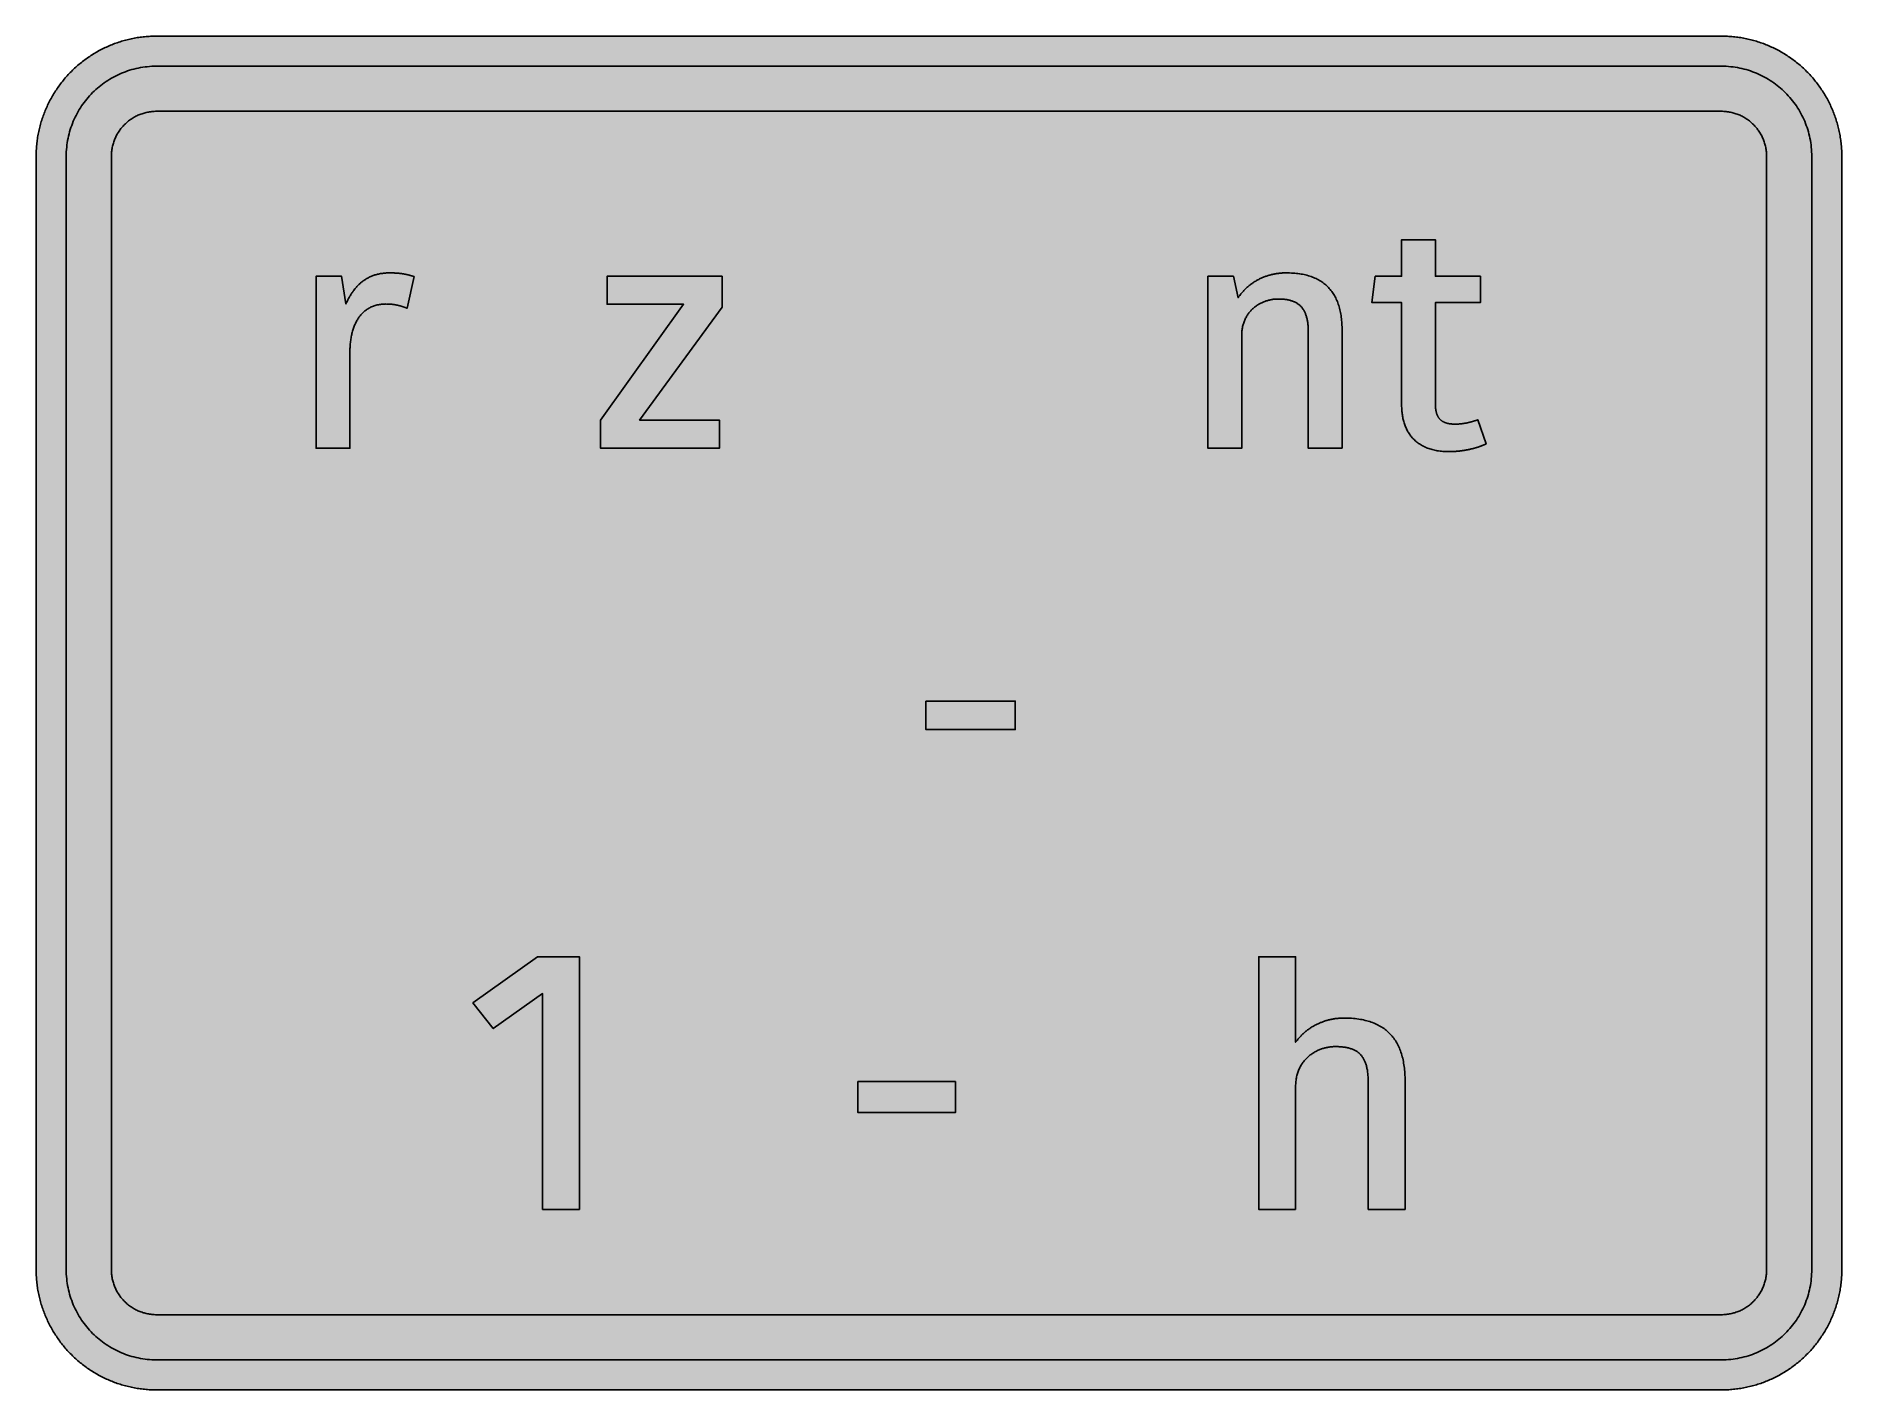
# Model space of a CAD drawing. Header units: millimetres. Extents: x 0 to 212, y 0 to 159.
import ezdxf

# ---------------------------------------------------------------- set-up
doc = ezdxf.new("R2010")
doc.units = ezdxf.units.MM

msp = doc.modelspace()

# ---------------------------------------------------------------- hatches: boundary and pattern name
for color, points in [(254, [(14.1633, 0.0536), (13.9878, 0.0533), (13.8125, 0.0559), (13.6373, 0.061), (13.462, 0.0686), (13.2893, 0.0787), (13.114, 0.0914), (12.9413, 0.1041), (12.7686, 0.1219), (12.5959, 0.1397), (12.4231, 0.16), (12.2504, 0.1829), (12.0777, 0.2057), (11.9075, 0.2337), (11.7373, 0.2616), (11.5672, 0.2921), (11.397, 0.3251), (11.2268, 0.3607), (11.0592, 0.3988), (10.8915, 0.4369), (10.7239, 0.4775), (10.5562, 0.5207), (10.3886, 0.5664), (10.2235, 0.6121), (10.0584, 0.6629), (9.8933, 0.7137), (9.7307, 0.7671), (9.5682, 0.8204), (9.4056, 0.8788), (9.2431, 0.9373), (9.083, 0.9982), (8.923, 1.0617), (8.763, 1.1252), (8.6055, 1.1938), (8.4455, 1.2624), (8.2906, 1.331), (8.1331, 1.4046), (7.9781, 1.4783), (7.8232, 1.5545), (7.6708, 1.6332), (7.5184, 1.7145), (7.366, 1.7958), (7.2161, 1.8796), (7.0663, 1.966), (6.919, 2.0523), (6.7716, 2.1438), (6.6243, 2.2352), (6.4795, 2.3266), (6.3348, 2.4232), (6.19, 2.5197), (6.0477, 2.6187), (5.908, 2.7178), (5.7683, 2.8194), (5.6286, 2.9235), (5.4915, 3.0302), (5.3543, 3.1369), (5.2197, 3.2461), (5.0851, 3.3579), (4.953, 3.4722), (4.8209, 3.5865), (4.6914, 3.7033), (4.5644, 3.8202), (4.4348, 3.9395), (4.3104, 4.0615), (4.1859, 4.1859), (4.0615, 4.3104), (3.9395, 4.4348), (3.8202, 4.5618), (3.7033, 4.6914), (3.5865, 4.8209), (3.4722, 4.953), (3.3579, 5.0851), (3.2487, 5.2197), (3.1369, 5.3543), (3.0302, 5.4915), (2.9235, 5.6286), (2.8194, 5.7683), (2.7178, 5.908), (2.6187, 6.0477), (2.5197, 6.19), (2.4232, 6.3348), (2.3266, 6.477), (2.2352, 6.6243), (2.1438, 6.7691), (2.0523, 6.919), (1.966, 7.0663), (1.8796, 7.2161), (1.7958, 7.366), (1.7145, 7.5184), (1.6332, 7.6708), (1.5545, 7.8232), (1.4783, 7.9781), (1.4046, 8.1331), (1.331, 8.2906), (1.2598, 8.4455), (1.1913, 8.603), (1.1252, 8.763), (1.0592, 8.923), (0.9982, 9.083), (0.9373, 9.2431), (0.8763, 9.4056), (0.8204, 9.5682), (0.7645, 9.7307), (0.7112, 9.8933), (0.6604, 10.0584), (0.6121, 10.2235), (0.5639, 10.3911), (0.5207, 10.5562), (0.4775, 10.7239), (0.4343, 10.8915), (0.3962, 11.0592), (0.3607, 11.2268), (0.3251, 11.397), (0.2921, 11.5672), (0.2616, 11.7373), (0.2311, 11.9075), (0.2057, 12.0802), (0.1803, 12.2504), (0.1575, 12.4231), (0.1372, 12.5959), (0.1194, 12.7686), (0.1041, 12.9413), (0.0889, 13.1166), (0.0787, 13.2893), (0.0686, 13.4645), (0.061, 13.6373), (0.0559, 13.8125), (0.0508, 13.9878), (0.0508, 14.163), (0.0522, 144.6925), (0.0508, 144.8664), (0.0559, 145.0416), (0.061, 145.2169), (0.0686, 145.3896), (0.0787, 145.5649), (0.0889, 145.7376), (0.1041, 145.9128), (0.1194, 146.0856), (0.1372, 146.2583), (0.1575, 146.431), (0.1803, 146.6037), (0.2057, 146.7739), (0.2311, 146.9466), (0.2616, 147.1168), (0.2921, 147.287), (0.3251, 147.4572), (0.3607, 147.6248), (0.3962, 147.795), (0.4343, 147.9626), (0.4775, 148.1303), (0.5207, 148.2979), (0.5639, 148.463), (0.6121, 148.6281), (0.6604, 148.7932), (0.7112, 148.9583), (0.7645, 149.1234), (0.8204, 149.286), (0.8763, 149.4485), (0.9373, 149.6111), (0.9982, 149.7711), (1.0592, 149.9311), (1.1252, 150.0911), (1.1913, 150.2486), (1.2598, 150.4061), (1.331, 150.5636), (1.4046, 150.7185), (1.4783, 150.876), (1.5545, 151.0284), (1.6332, 151.1833), (1.7145, 151.3357), (1.7958, 151.4856), (1.8796, 151.638), (1.966, 151.7879), (2.0523, 151.9352), (2.1438, 152.0825), (2.2352, 152.2298), (2.3266, 152.3746), (2.4232, 152.5194), (2.5197, 152.6616), (2.6187, 152.8039), (2.7178, 152.9461), (2.8194, 153.0858), (2.9235, 153.2255), (3.0302, 153.3627), (3.1369, 153.4973), (3.2487, 153.6344), (3.3579, 153.7665), (3.4722, 153.8986), (3.5865, 154.0307), (3.7033, 154.1602), (3.8202, 154.2898), (3.9395, 154.4168), (4.0615, 154.5438), (4.1859, 154.6682), (4.3104, 154.7901), (4.4348, 154.9121), (4.5644, 155.034), (4.6914, 155.1508), (4.8209, 155.2677), (4.953, 155.382), (5.0851, 155.4937), (5.2197, 155.6055), (5.3543, 155.7147), (5.4915, 155.8239), (5.6286, 155.9281), (5.7683, 156.0322), (5.908, 156.1338), (6.0477, 156.2354), (6.19, 156.3345), (6.3348, 156.431), (6.4795, 156.525), (6.6243, 156.6189), (6.7716, 156.7104), (6.919, 156.7993), (7.0663, 156.8882), (7.2161, 156.9745), (7.366, 157.0584), (7.5184, 157.1396), (7.6708, 157.2209), (7.8232, 157.2971), (7.9781, 157.3733), (8.1331, 157.4495), (8.2906, 157.5206), (8.4455, 157.5918), (8.6055, 157.6603), (8.763, 157.7289), (8.923, 157.7924), (9.083, 157.8559), (9.2431, 157.9169), (9.4056, 157.9753), (9.5682, 158.0337), (9.7307, 158.0871), (9.8933, 158.1404), (10.0584, 158.1912), (10.2235, 158.242), (10.3886, 158.2877), (10.5562, 158.3334), (10.7239, 158.3766), (10.8915, 158.4173), (11.0592, 158.4579), (11.2268, 158.4935), (11.397, 158.529), (11.5672, 158.562), (11.7373, 158.5925), (11.9075, 158.6205), (12.0777, 158.6484), (12.2504, 158.6713), (12.4231, 158.6941), (12.5959, 158.7144), (12.7686, 158.7322), (12.9413, 158.75), (13.114, 158.7627), (13.2893, 158.7754), (13.462, 158.7856), (13.6373, 158.7932), (13.8125, 158.7983), (13.9878, 158.8008), (14.163, 158.8033), (197.6078, 158.8036), (197.7822, 158.8008), (197.9574, 158.7983), (198.1327, 158.7932), (198.3054, 158.7856), (198.4807, 158.7754), (198.6534, 158.7627), (198.8287, 158.75), (199.0014, 158.7322), (199.1741, 158.7144), (199.3468, 158.6941), (199.5195, 158.6713), (199.6897, 158.6484), (199.8624, 158.6205), (200.0326, 158.5925), (200.2028, 158.562), (200.373, 158.529), (200.5432, 158.4935), (200.7108, 158.4579), (200.8784, 158.4173), (201.0461, 158.3766), (201.2137, 158.3334), (201.3788, 158.2877), (201.5465, 158.242), (201.7116, 158.1912), (201.8767, 158.1404), (202.0392, 158.0871), (202.2018, 158.0337), (202.3643, 157.9753), (202.5269, 157.9169), (202.6869, 157.8559), (202.8469, 157.7924), (203.007, 157.7289), (203.167, 157.6603), (203.3245, 157.5918), (203.4794, 157.5206), (203.6369, 157.4495), (203.7918, 157.3733), (203.9468, 157.2971), (204.0992, 157.2209), (204.2516, 157.1396), (204.404, 157.0584), (204.5538, 156.9745), (204.7037, 156.8882), (204.8535, 156.7993), (205.0009, 156.7104), (205.1456, 156.6189), (205.293, 156.525), (205.4352, 156.431), (205.58, 156.3345), (205.7222, 156.2354), (205.8619, 156.1338), (206.0016, 156.0322), (206.1413, 155.9281), (206.2785, 155.8239), (206.4156, 155.7147), (206.5503, 155.6055), (206.6849, 155.4937), (206.817, 155.382), (206.949, 155.2677), (207.0786, 155.1508), (207.2081, 155.034), (207.3351, 154.9121), (207.4596, 154.7901), (207.584, 154.6682), (207.7085, 154.5438), (207.8304, 154.4168), (207.9498, 154.2898), (208.0666, 154.1602), (208.1835, 154.0307), (208.2978, 153.8986), (208.4121, 153.7665), (208.5238, 153.6344), (208.6331, 153.4973), (208.7397, 153.3627), (208.8464, 153.2255), (208.9506, 153.0858), (209.0522, 152.9461), (209.1512, 152.8039), (209.2503, 152.6616), (209.3468, 152.5194), (209.4433, 152.3746), (209.5348, 152.2298), (209.6262, 152.0825), (209.7176, 151.9352), (209.804, 151.7879), (209.8904, 151.638), (209.9742, 151.4856), (210.0555, 151.3357), (210.1367, 151.1833), (210.2155, 151.0284), (210.2917, 150.876), (210.3653, 150.7185), (210.439, 150.5636), (210.5076, 150.4061), (210.5762, 150.2486), (210.6447, 150.0911), (210.7082, 149.9311), (210.7717, 149.7711), (210.8327, 149.6111), (210.8911, 149.4485), (210.9495, 149.286), (211.0029, 149.1234), (211.0562, 148.9583), (211.107, 148.7932), (211.1578, 148.6281), (211.2035, 148.463), (211.2493, 148.2979), (211.2924, 148.1303), (211.3331, 147.9626), (211.3712, 147.795), (211.4093, 147.6248), (211.4448, 147.4572), (211.4779, 147.287), (211.5083, 147.1168), (211.5363, 146.9466), (211.5642, 146.7739), (211.5871, 146.6037), (211.6099, 146.431), (211.6303, 146.2583), (211.648, 146.0856), (211.6658, 145.9128), (211.6785, 145.7376), (211.6912, 145.5649), (211.7014, 145.3896), (211.709, 145.2169), (211.7141, 145.0416), (211.7166, 144.8664), (211.7166, 144.6911), (211.7189, 14.1647), (211.7166, 13.9878), (211.7141, 13.8125), (211.709, 13.6373), (211.7014, 13.4645), (211.6912, 13.2893), (211.6785, 13.1166), (211.6658, 12.9413), (211.648, 12.7686), (211.6303, 12.5959), (211.6099, 12.4231), (211.5871, 12.2504), (211.5642, 12.0802), (211.5363, 11.9075), (211.5083, 11.7373), (211.4779, 11.5672), (211.4448, 11.397), (211.4093, 11.2268), (211.3712, 11.0592), (211.3331, 10.8915), (211.2924, 10.7239), (211.2493, 10.5562), (211.2035, 10.3911), (211.1578, 10.2235), (211.107, 10.0584), (211.0562, 9.8933), (211.0029, 9.7307), (210.9495, 9.5682), (210.8911, 9.4056), (210.8327, 9.2431), (210.7717, 9.083), (210.7082, 8.923), (210.6447, 8.763), (210.5762, 8.603), (210.5076, 8.4455), (210.439, 8.2906), (210.3653, 8.1331), (210.2917, 7.9781), (210.2155, 7.8232), (210.1367, 7.6708), (210.0555, 7.5184), (209.9742, 7.366), (209.8904, 7.2161), (209.804, 7.0663), (209.7176, 6.919), (209.6262, 6.7691), (209.5348, 6.6243), (209.4433, 6.477), (209.3468, 6.3348), (209.2503, 6.19), (209.1512, 6.0477), (209.0522, 5.908), (208.9506, 5.7683), (208.8464, 5.6286), (208.7397, 5.4915), (208.6331, 5.3543), (208.5238, 5.2197), (208.4121, 5.0851), (208.2978, 4.953), (208.1835, 4.8209), (208.0666, 4.6914), (207.9498, 4.5618), (207.8304, 4.4348), (207.7085, 4.3104), (207.584, 4.1859), (207.4596, 4.0615), (207.3351, 3.9395), (207.2081, 3.8202), (207.0786, 3.7033), (206.949, 3.5865), (206.817, 3.4722), (206.6849, 3.3579), (206.5503, 3.2461), (206.4156, 3.1369), (206.2785, 3.0302), (206.1413, 2.9235), (206.0016, 2.8194), (205.8619, 2.7178), (205.7222, 2.6187), (205.58, 2.5197), (205.4352, 2.4232), (205.293, 2.3266), (205.1456, 2.2352), (205.0009, 2.1438), (204.8535, 2.0523), (204.7037, 1.966), (204.5538, 1.8796), (204.404, 1.7958), (204.2516, 1.7145), (204.0992, 1.6332), (203.9468, 1.5545), (203.7918, 1.4783), (203.6369, 1.4046), (203.4794, 1.331), (203.3245, 1.2624), (203.167, 1.1938), (203.007, 1.1252), (202.8469, 1.0617), (202.6869, 0.9982), (202.5269, 0.9373), (202.3643, 0.8788), (202.2018, 0.8204), (202.0392, 0.7671), (201.8767, 0.7137), (201.7116, 0.6629), (201.5465, 0.6121), (201.3788, 0.5664), (201.2137, 0.5207), (201.0461, 0.4775), (200.8784, 0.4369), (200.7108, 0.3988), (200.5432, 0.3607), (200.373, 0.3251), (200.2028, 0.2921), (200.0326, 0.2616), (199.8624, 0.2337), (199.6897, 0.2057), (199.5195, 0.1829), (199.3468, 0.16), (199.1741, 0.1397), (199.0014, 0.1219), (198.8287, 0.1041), (198.6534, 0.0914), (198.4807, 0.0787), (198.3054, 0.0686), (198.1327, 0.061), (197.9574, 0.0559), (197.7822, 0.0533), (197.6069, 0.0533)]), (59, [(14.1633, 3.5814), (13.8887, 3.5839), (13.6169, 3.5941), (13.3477, 3.6119), (13.081, 3.6347), (12.8143, 3.6652), (12.5501, 3.7008), (12.2885, 3.7465), (12.0294, 3.7948), (11.7729, 3.8506), (11.5164, 3.9141), (11.2649, 3.9827), (11.016, 4.0564), (10.7671, 4.1351), (10.5232, 4.2215), (10.2819, 4.3129), (10.0432, 4.412), (9.8069, 4.5161), (9.5733, 4.6228), (9.3447, 4.7371), (9.1186, 4.8565), (8.8951, 4.9809), (8.6741, 5.113), (8.4582, 5.2476), (8.2448, 5.3873), (8.0366, 5.5321), (7.8308, 5.682), (7.6276, 5.8369), (7.4295, 5.9969), (7.2365, 6.1595), (7.046, 6.3297), (6.8605, 6.5024), (6.6777, 6.6802), (6.5024, 6.8605), (6.3271, 7.046), (6.1595, 7.2365), (5.9969, 7.432), (5.8369, 7.6302), (5.682, 7.8308), (5.5321, 8.0366), (5.3873, 8.2448), (5.2451, 8.4582), (5.1105, 8.6741), (4.9809, 8.8951), (4.8565, 9.1186), (4.7371, 9.3447), (4.6228, 9.5758), (4.5136, 9.8069), (4.4094, 10.0432), (4.3129, 10.2819), (4.2215, 10.5232), (4.1351, 10.7696), (4.0538, 11.016), (3.9802, 11.2649), (3.9116, 11.5189), (3.8506, 11.7729), (3.7948, 12.0294), (3.744, 12.2911), (3.7008, 12.5527), (3.6627, 12.8143), (3.6322, 13.081), (3.6093, 13.3502), (3.5916, 13.6195), (3.5814, 13.8913), (3.5789, 14.163), (3.58, 144.6925), (3.5814, 144.9654), (3.5916, 145.2347), (3.6093, 145.5064), (3.6322, 145.7731), (3.6627, 146.0398), (3.7008, 146.304), (3.744, 146.5656), (3.7948, 146.8247), (3.8506, 147.0812), (3.9116, 147.3352), (3.9802, 147.5892), (4.0538, 147.8382), (4.1351, 148.0845), (4.2215, 148.3309), (4.3129, 148.5722), (4.4094, 148.811), (4.5136, 149.0472), (4.6228, 149.2783), (4.7371, 149.5095), (4.8565, 149.7355), (4.9809, 149.9591), (5.1105, 150.1775), (5.2451, 150.3959), (5.3873, 150.6093), (5.5321, 150.8176), (5.682, 151.0233), (5.8369, 151.224), (5.9969, 151.4221), (6.1595, 151.6177), (6.3271, 151.8056), (6.5024, 151.9936), (6.6777, 152.1739), (6.8605, 152.3517), (7.046, 152.5245), (7.2365, 152.6946), (7.4295, 152.8572), (7.6276, 153.0172), (7.8308, 153.1722), (8.0366, 153.322), (8.2448, 153.4668), (8.4582, 153.6065), (8.6741, 153.7411), (8.8951, 153.8732), (9.1186, 153.9977), (9.3447, 154.117), (9.5733, 154.2313), (9.8069, 154.3406), (10.0432, 154.4422), (10.2819, 154.5412), (10.5232, 154.6327), (10.7671, 154.719), (11.016, 154.7978), (11.2649, 154.874), (11.5164, 154.9425), (11.7729, 155.0035), (12.0294, 155.0594), (12.2885, 155.1102), (12.5501, 155.1534), (12.8143, 155.1889), (13.081, 155.2194), (13.3477, 155.2448), (13.6169, 155.26), (13.8887, 155.2702), (14.163, 155.2753), (197.6078, 155.2758), (197.8787, 155.2702), (198.1505, 155.26), (198.4197, 155.2448), (198.689, 155.2194), (198.9557, 155.1889), (199.2173, 155.1534), (199.4789, 155.1102), (199.7405, 155.0594), (199.9971, 155.0035), (200.2511, 154.9425), (200.5051, 154.874), (200.754, 154.7978), (201.0004, 154.719), (201.2467, 154.6327), (201.488, 154.5412), (201.7268, 154.4422), (201.963, 154.3406), (202.1942, 154.2313), (202.4253, 154.117), (202.6514, 153.9977), (202.8749, 153.8732), (203.0959, 153.7411), (203.3118, 153.6065), (203.5251, 153.4668), (203.7334, 153.322), (203.9391, 153.1722), (204.1398, 153.0172), (204.3379, 152.8572), (204.5335, 152.6946), (204.724, 152.5245), (204.9094, 152.3517), (205.0898, 152.1739), (205.2676, 151.9936), (205.4403, 151.8056), (205.6105, 151.6177), (205.773, 151.4221), (205.933, 151.224), (206.088, 151.0233), (206.2378, 150.8176), (206.3826, 150.6093), (206.5223, 150.3959), (206.6569, 150.1775), (206.789, 149.9591), (206.9135, 149.7355), (207.0329, 149.5095), (207.1472, 149.2783), (207.2538, 149.0472), (207.358, 148.811), (207.457, 148.5722), (207.5485, 148.3309), (207.6348, 148.0845), (207.7136, 147.8382), (207.7872, 147.5892), (207.8558, 147.3352), (207.9193, 147.0812), (207.9752, 146.8247), (208.0235, 146.5656), (208.0692, 146.304), (208.1047, 146.0398), (208.1352, 145.7731), (208.1581, 145.5064), (208.1759, 145.2347), (208.186, 144.9654), (208.1911, 144.6911), (208.1911, 14.1647), (208.186, 13.8913), (208.1759, 13.6195), (208.1581, 13.3502), (208.1352, 13.081), (208.1047, 12.8143), (208.0692, 12.5527), (208.0235, 12.2911), (207.9752, 12.0294), (207.9193, 11.7729), (207.8558, 11.5189), (207.7872, 11.2649), (207.7136, 11.016), (207.6348, 10.7696), (207.5485, 10.5232), (207.457, 10.2819), (207.358, 10.0432), (207.2538, 9.8069), (207.1472, 9.5758), (207.0329, 9.3447), (206.9135, 9.1186), (206.789, 8.8951), (206.6569, 8.6741), (206.5223, 8.4582), (206.3826, 8.2448), (206.2378, 8.0366), (206.088, 7.8308), (205.933, 7.6302), (205.773, 7.432), (205.6105, 7.2365), (205.4403, 7.046), (205.2676, 6.8605), (205.0898, 6.6802), (204.9094, 6.5024), (204.724, 6.3297), (204.5335, 6.1595), (204.3379, 5.9969), (204.1398, 5.8369), (203.9391, 5.682), (203.7334, 5.5321), (203.5251, 5.3873), (203.3118, 5.2476), (203.0959, 5.113), (202.8749, 4.9809), (202.6514, 4.8565), (202.4253, 4.7371), (202.1942, 4.6228), (201.963, 4.5161), (201.7268, 4.412), (201.488, 4.3129), (201.2467, 4.2215), (201.0004, 4.1351), (200.754, 4.0564), (200.5051, 3.9827), (200.2511, 3.9141), (199.9971, 3.8506), (199.7405, 3.7948), (199.4789, 3.7465), (199.2173, 3.7008), (198.9557, 3.6652), (198.689, 3.6347), (198.4197, 3.6119), (198.1505, 3.5941), (197.8787, 3.5839), (197.6069, 3.5789)]), (254, [(14.1633, 8.8731), (14.0259, 8.8748), (13.8887, 8.8798), (13.7541, 8.8875), (13.622, 8.9002), (13.4874, 8.9154), (13.3553, 8.9332), (13.2258, 8.9535), (13.0962, 8.9789), (12.9667, 9.0068), (12.8397, 9.0373), (12.7127, 9.0729), (12.5882, 9.1084), (12.4663, 9.1491), (12.3419, 9.1923), (12.2225, 9.238), (12.1031, 9.2888), (11.9837, 9.3396), (11.8694, 9.3929), (11.7526, 9.4513), (11.6408, 9.5098), (11.5291, 9.5733), (11.4198, 9.6368), (11.3106, 9.7053), (11.2039, 9.7765), (11.0998, 9.8476), (10.9957, 9.9238), (10.8966, 10), (10.7975, 10.0787), (10.6985, 10.1625), (10.6045, 10.2464), (10.5105, 10.3327), (10.4216, 10.4216), (10.3327, 10.5131), (10.2464, 10.6045), (10.16, 10.701), (10.0787, 10.7975), (10, 10.8966), (9.9212, 10.9982), (9.8476, 11.0998), (9.7739, 11.2039), (9.7053, 11.3106), (9.6368, 11.4198), (9.5707, 11.5291), (9.5098, 11.6408), (9.4488, 11.7551), (9.3929, 11.8694), (9.337, 11.9863), (9.2862, 12.1031), (9.238, 12.2225), (9.1923, 12.3444), (9.1491, 12.4663), (9.1084, 12.5908), (9.0703, 12.7152), (9.0373, 12.8397), (9.0068, 12.9692), (8.9789, 13.0962), (8.9535, 13.2258), (8.9306, 13.3579), (8.9129, 13.4899), (8.8976, 13.622), (8.8849, 13.7566), (8.8773, 13.8913), (8.8722, 14.0259), (8.8697, 14.163), (8.8717, 144.6925), (8.8722, 144.8283), (8.8773, 144.9629), (8.8849, 145.0975), (8.8976, 145.2321), (8.9129, 145.3642), (8.9306, 145.4963), (8.9535, 145.6284), (8.9789, 145.7579), (9.0068, 145.8849), (9.0373, 146.0144), (9.0703, 146.1389), (9.1084, 146.2634), (9.1491, 146.3878), (9.1923, 146.5097), (9.238, 146.6317), (9.2862, 146.751), (9.337, 146.8679), (9.3929, 146.9847), (9.4488, 147.099), (9.5098, 147.2133), (9.5707, 147.3251), (9.6368, 147.4343), (9.7053, 147.5435), (9.7739, 147.6502), (9.8476, 147.7543), (9.9212, 147.8559), (10, 147.9575), (10.0787, 148.0566), (10.16, 148.1531), (10.2464, 148.2496), (10.3327, 148.3411), (10.4216, 148.4325), (10.5105, 148.5214), (10.6045, 148.6078), (10.6985, 148.6916), (10.7975, 148.7754), (10.8966, 148.8542), (10.9957, 148.9304), (11.0998, 149.0066), (11.2039, 149.0777), (11.3106, 149.1488), (11.4198, 149.2174), (11.5291, 149.2809), (11.6408, 149.3444), (11.7526, 149.4028), (11.8694, 149.4612), (11.9837, 149.5146), (12.1031, 149.5679), (12.2225, 149.6162), (12.3419, 149.6619), (12.4663, 149.7051), (12.5882, 149.7457), (12.7127, 149.7813), (12.8397, 149.8168), (12.9667, 149.8473), (13.0962, 149.8752), (13.2258, 149.9006), (13.3553, 149.921), (13.4874, 149.9413), (13.622, 149.9565), (13.7541, 149.9667), (13.8887, 149.9768), (14.0259, 149.9819), (14.163, 149.9819), (197.6078, 149.9842), (197.7441, 149.9819), (197.8787, 149.9768), (198.0133, 149.9667), (198.1479, 149.9565), (198.28, 149.9413), (198.4121, 149.921), (198.5442, 149.9006), (198.6737, 149.8752), (198.8007, 149.8473), (198.9303, 149.8168), (199.0547, 149.7813), (199.1792, 149.7457), (199.3036, 149.7051), (199.4256, 149.6619), (199.5475, 149.6162), (199.6669, 149.5679), (199.7837, 149.5146), (199.9005, 149.4612), (200.0148, 149.4028), (200.1291, 149.3444), (200.2409, 149.2809), (200.3501, 149.2174), (200.4593, 149.1488), (200.566, 149.0777), (200.6702, 149.0066), (200.7718, 148.9304), (200.8734, 148.8542), (200.9724, 148.7754), (201.0689, 148.6916), (201.1655, 148.6078), (201.2569, 148.5214), (201.3483, 148.4325), (201.4372, 148.3411), (201.5236, 148.2496), (201.6074, 148.1531), (201.6912, 148.0566), (201.77, 147.9575), (201.8462, 147.8559), (201.9224, 147.7543), (201.9935, 147.6502), (202.0646, 147.5435), (202.1332, 147.4343), (202.1967, 147.3251), (202.2602, 147.2133), (202.3186, 147.099), (202.377, 146.9847), (202.4304, 146.8679), (202.4812, 146.751), (202.532, 146.6317), (202.5777, 146.5097), (202.6209, 146.3878), (202.6615, 146.2634), (202.6971, 146.1389), (202.7326, 146.0144), (202.7631, 145.8849), (202.7911, 145.7579), (202.8165, 145.6284), (202.8368, 145.4963), (202.8546, 145.3642), (202.8698, 145.2321), (202.8825, 145.0975), (202.8901, 144.9629), (202.8952, 144.8283), (202.8977, 144.6911), (202.8994, 14.1647), (202.8952, 14.0259), (202.8901, 13.8913), (202.8825, 13.7566), (202.8698, 13.622), (202.8546, 13.4899), (202.8368, 13.3579), (202.8165, 13.2258), (202.7911, 13.0962), (202.7631, 12.9692), (202.7326, 12.8397), (202.6971, 12.7152), (202.6615, 12.5908), (202.6209, 12.4663), (202.5777, 12.3444), (202.532, 12.2225), (202.4812, 12.1031), (202.4304, 11.9863), (202.377, 11.8694), (202.3186, 11.7551), (202.2602, 11.6408), (202.1967, 11.5291), (202.1332, 11.4198), (202.0646, 11.3106), (201.9935, 11.2039), (201.9224, 11.0998), (201.8462, 10.9982), (201.77, 10.8966), (201.6912, 10.7975), (201.6074, 10.701), (201.5236, 10.6045), (201.4372, 10.5131), (201.3483, 10.4216), (201.2569, 10.3327), (201.1655, 10.2464), (201.0689, 10.1625), (200.9724, 10.0787), (200.8734, 10), (200.7718, 9.9238), (200.6702, 9.8476), (200.566, 9.7765), (200.4593, 9.7053), (200.3501, 9.6368), (200.2409, 9.5733), (200.1291, 9.5098), (200.0148, 9.4513), (199.9005, 9.3929), (199.7837, 9.3396), (199.6669, 9.2888), (199.5475, 9.238), (199.4256, 9.1923), (199.3036, 9.1491), (199.1792, 9.1084), (199.0547, 9.0729), (198.9303, 9.0373), (198.8007, 9.0068), (198.6737, 8.9789), (198.5442, 8.9535), (198.4121, 8.9332), (198.28, 8.9154), (198.1479, 8.9002), (198.0133, 8.8875), (197.8787, 8.8798), (197.7441, 8.8748), (197.6069, 8.8722)]), (59, [(160.117, 115.5164), (160.1165, 115.3693), (160.1216, 115.222), (160.1267, 115.0798), (160.1368, 114.9375), (160.147, 114.7953), (160.1622, 114.6556), (160.1775, 114.5159), (160.1978, 114.3787), (160.2181, 114.2441), (160.2435, 114.1095), (160.2689, 113.9774), (160.2994, 113.8479), (160.3299, 113.7183), (160.3654, 113.5913), (160.401, 113.4643), (160.4416, 113.3399), (160.4848, 113.218), (160.5305, 113.0986), (160.5763, 112.9792), (160.6271, 112.8624), (160.6804, 112.7481), (160.7363, 112.6363), (160.7947, 112.5245), (160.8557, 112.4153), (160.9217, 112.3086), (160.9877, 112.2045), (161.0563, 112.1004), (161.13, 112.0013), (161.2036, 111.9022), (161.2824, 111.8057), (161.3611, 111.7117), (161.4449, 111.6203), (161.5313, 111.5314), (161.6202, 111.445), (161.7116, 111.3587), (161.8056, 111.2774), (161.9021, 111.1987), (162.0037, 111.1199), (162.1053, 111.0463), (162.212, 110.9726), (162.3212, 110.904), (162.4305, 110.8354), (162.5448, 110.7719), (162.6641, 110.711), (162.7835, 110.65), (162.9054, 110.5941), (163.0324, 110.5408), (163.162, 110.49), (163.2915, 110.4417), (163.4261, 110.396), (163.5658, 110.3554), (163.7055, 110.3147), (163.8503, 110.2792), (163.9951, 110.2462), (164.145, 110.2157), (164.2974, 110.1877), (164.4523, 110.1623), (164.6123, 110.142), (164.7723, 110.1242), (164.9374, 110.109), (165.1051, 110.0988), (165.2753, 110.0887), (165.4505, 110.0836), (165.6258, 110.0836), (165.6969, 110.0836), (165.768, 110.0836), (165.8391, 110.0836), (165.9103, 110.0861), (165.9814, 110.0887), (166.05, 110.0912), (166.1211, 110.0938), (166.1922, 110.0963), (166.2633, 110.0988), (166.3319, 110.1039), (166.403, 110.1065), (166.4741, 110.1115), (166.5427, 110.1166), (166.6138, 110.1217), (166.6824, 110.1293), (166.7535, 110.1344), (166.8221, 110.142), (166.8932, 110.1496), (166.9618, 110.1573), (167.0329, 110.1649), (167.1015, 110.1725), (167.1726, 110.1827), (167.2412, 110.1928), (167.3098, 110.203), (167.3809, 110.2131), (167.4495, 110.2233), (167.5181, 110.2335), (167.5867, 110.2462), (167.6552, 110.2589), (167.7238, 110.269), (167.7949, 110.2843), (167.8635, 110.297), (167.9321, 110.3097), (168.0007, 110.3249), (168.0693, 110.3401), (168.1353, 110.3554), (168.2039, 110.3706), (168.2725, 110.3859), (168.341, 110.4036), (168.4096, 110.4214), (168.4757, 110.4392), (168.5442, 110.457), (168.6128, 110.4748), (168.6789, 110.4925), (168.7474, 110.5129), (168.816, 110.5332), (168.8821, 110.5535), (168.9506, 110.5738), (169.0167, 110.5967), (169.0827, 110.617), (169.1513, 110.6399), (169.2173, 110.6627), (169.2834, 110.6856), (169.352, 110.711), (169.418, 110.7338), (169.484, 110.7592), (169.5501, 110.7846), (169.6161, 110.81), (169.6822, 110.8354), (169.7482, 110.8634), (169.8142, 110.8913), (169.8803, 110.9193), (169.9463, 110.9472), (170.0124, 110.9751), (169.0426, 113.8093), (168.9938, 113.792), (168.9481, 113.7768), (168.8998, 113.759), (168.8541, 113.7437), (168.8084, 113.7285), (168.7627, 113.7158), (168.717, 113.7006), (168.6738, 113.6853), (168.6281, 113.6726), (168.5849, 113.6574), (168.5392, 113.6447), (168.496, 113.632), (168.4528, 113.6193), (168.4096, 113.6066), (168.3664, 113.5939), (168.3233, 113.5812), (168.2801, 113.571), (168.2369, 113.5583), (168.1963, 113.5482), (168.1531, 113.5355), (168.1099, 113.5253), (168.0693, 113.5151), (168.0286, 113.505), (167.9854, 113.4948), (167.9448, 113.4847), (167.9042, 113.477), (167.8635, 113.4669), (167.8229, 113.4567), (167.7797, 113.4491), (167.7391, 113.4415), (167.6984, 113.4339), (167.6603, 113.4237), (167.6197, 113.4161), (167.579, 113.411), (167.5384, 113.4034), (167.4978, 113.3958), (167.4571, 113.3907), (167.4165, 113.3831), (167.3784, 113.378), (167.3377, 113.3704), (167.2971, 113.3653), (167.2565, 113.3602), (167.2184, 113.3551), (167.1777, 113.35), (167.1371, 113.345), (167.0964, 113.3424), (167.0583, 113.3373), (167.0177, 113.3323), (166.9771, 113.3297), (166.9364, 113.3272), (166.8958, 113.3221), (166.8551, 113.3196), (166.8145, 113.317), (166.7739, 113.3145), (166.7358, 113.3119), (166.6926, 113.3119), (166.6519, 113.3094), (166.6113, 113.3069), (166.5707, 113.3069), (166.53, 113.3043), (166.4894, 113.3043), (166.4462, 113.3043), (166.4056, 113.3043), (166.3649, 113.3043), (166.2836, 113.3043), (166.2024, 113.3069), (166.1262, 113.3094), (166.05, 113.3145), (165.9763, 113.3196), (165.9026, 113.3246), (165.8341, 113.3348), (165.7629, 113.3424), (165.6969, 113.3526), (165.6309, 113.3653), (165.5674, 113.378), (165.5039, 113.3932), (165.4429, 113.4085), (165.3819, 113.4237), (165.3261, 113.4415), (165.2676, 113.4618), (165.2143, 113.4796), (165.161, 113.5024), (165.1076, 113.5253), (165.0594, 113.5482), (165.0086, 113.5736), (164.9628, 113.599), (164.9171, 113.6244), (164.8714, 113.6548), (164.8282, 113.6828), (164.785, 113.7133), (164.7469, 113.7463), (164.7063, 113.7768), (164.6682, 113.8123), (164.6326, 113.8453), (164.5971, 113.8834), (164.5641, 113.919), (164.531, 113.9571), (164.5006, 113.9977), (164.4701, 114.0384), (164.4396, 114.079), (164.4142, 114.1222), (164.3863, 114.1654), (164.3609, 114.2111), (164.338, 114.2568), (164.3151, 114.3051), (164.2923, 114.3533), (164.272, 114.4016), (164.2516, 114.4524), (164.2339, 114.5032), (164.2161, 114.554), (164.2008, 114.6073), (164.1856, 114.6632), (164.1704, 114.7191), (164.1577, 114.775), (164.1475, 114.8334), (164.1348, 114.8918), (164.1246, 114.9502), (164.117, 115.0112), (164.1069, 115.0722), (164.0992, 115.1357), (164.0942, 115.1992), (164.0891, 115.2627), (164.084, 115.3287), (164.0789, 115.3947), (164.0764, 115.4633), (164.0764, 115.5319), (164.0738, 115.6005), (164.0738, 115.6716), (164.0748, 127.5468), (169.3527, 127.5468), (169.3527, 130.6516), (164.0748, 130.6516), (164.0748, 134.9192), (160.117, 134.9192), (160.117, 130.6516), (157.0122, 130.6516), (156.6252, 127.5468), (160.117, 127.5468)]), (59, [(41.1, 127.3912), (41.1378, 127.3886), (41.1785, 127.3886), (41.2191, 127.3886), (41.2572, 127.3886), (41.2953, 127.3861), (41.336, 127.3861), (41.3741, 127.3835), (41.4122, 127.3835), (41.4503, 127.381), (41.4884, 127.3785), (41.5265, 127.3759), (41.5646, 127.3734), (41.6027, 127.3708), (41.6408, 127.3683), (41.6789, 127.3632), (41.717, 127.3607), (41.7525, 127.3556), (41.7906, 127.3531), (41.8287, 127.348), (41.8643, 127.3429), (41.9024, 127.3378), (41.9379, 127.3327), (41.976, 127.3277), (42.0116, 127.3226), (42.0497, 127.3175), (42.0853, 127.3099), (42.1234, 127.3048), (42.1589, 127.2972), (42.197, 127.2921), (42.2326, 127.2845), (42.2707, 127.2769), (42.3062, 127.2692), (42.3443, 127.2616), (42.3799, 127.254), (42.418, 127.2438), (42.4536, 127.2362), (42.4917, 127.2261), (42.5298, 127.2184), (42.5653, 127.2083), (42.6034, 127.1981), (42.6415, 127.188), (42.6771, 127.1778), (42.7152, 127.1676), (42.7533, 127.1575), (42.7914, 127.1473), (42.8295, 127.1346), (42.8676, 127.1245), (42.9057, 127.1118), (42.9438, 127.0991), (42.9819, 127.0864), (43.02, 127.0737), (43.0606, 127.061), (43.0987, 127.0483), (43.1394, 127.0356), (43.1775, 127.0229), (43.2181, 127.0076), (43.2562, 126.9924), (43.2968, 126.9797), (43.3375, 126.9644), (43.3781, 126.9492), (43.4188, 126.934), (43.4594, 126.9187), (43.5026, 126.9009), (43.5432, 126.8857), (44.3604, 130.6128), (44.3205, 130.622), (44.2824, 130.6322), (44.2443, 130.6449), (44.2087, 130.6551), (44.1706, 130.6652), (44.1325, 130.6754), (44.0969, 130.6855), (44.0588, 130.6957), (44.0207, 130.7059), (43.9852, 130.716), (43.9471, 130.7262), (43.9115, 130.7363), (43.8734, 130.7465), (43.8379, 130.7567), (43.7998, 130.7668), (43.7617, 130.777), (43.7261, 130.7871), (43.688, 130.7948), (43.6499, 130.8049), (43.6118, 130.8125), (43.5762, 130.8227), (43.5381, 130.8303), (43.5, 130.8405), (43.4594, 130.8481), (43.4213, 130.8583), (43.3832, 130.8659), (43.3426, 130.8735), (43.3045, 130.8811), (43.2638, 130.8887), (43.2232, 130.8964), (43.1825, 130.904), (43.1419, 130.9116), (43.0987, 130.9192), (43.0581, 130.9268), (43.0149, 130.9319), (42.9717, 130.9395), (42.9285, 130.9472), (42.8854, 130.9522), (42.8396, 130.9573), (42.7939, 130.9649), (42.7482, 130.97), (42.7025, 130.9751), (42.6568, 130.9802), (42.6085, 130.9853), (42.5602, 130.9903), (42.512, 130.9954), (42.4612, 131.0005), (42.4104, 131.003), (42.3596, 131.0081), (42.3088, 131.0107), (42.2554, 131.0157), (42.2021, 131.0183), (42.1462, 131.0208), (42.0903, 131.0234), (42.0345, 131.0259), (41.9786, 131.0284), (41.9202, 131.031), (41.8617, 131.0335), (41.8008, 131.0335), (41.7398, 131.0361), (41.6789, 131.0361), (41.6154, 131.0361), (41.5519, 131.0361), (41.4884, 131.0361), (41.3614, 131.0361), (41.2369, 131.0335), (41.1124, 131.0259), (40.9931, 131.0183), (40.8711, 131.0081), (40.7543, 130.9954), (40.6375, 130.9827), (40.5232, 130.9649), (40.4114, 130.9472), (40.2996, 130.9243), (40.1904, 130.9014), (40.0812, 130.876), (39.9771, 130.8506), (39.8704, 130.8202), (39.7688, 130.7897), (39.6672, 130.7567), (39.5656, 130.7211), (39.4665, 130.6855), (39.37, 130.6474), (39.276, 130.6068), (39.182, 130.5636), (39.0881, 130.5204), (38.9966, 130.4722), (38.9077, 130.4265), (38.8188, 130.3757), (38.7325, 130.3249), (38.6486, 130.2715), (38.5648, 130.2182), (38.481, 130.1623), (38.3997, 130.1039), (38.321, 130.0455), (38.2422, 129.9845), (38.166, 129.9235), (38.0898, 129.86), (38.0136, 129.794), (37.9425, 129.728), (37.8689, 129.6594), (37.7977, 129.5908), (37.7292, 129.5197), (37.6606, 129.4486), (37.5945, 129.3749), (37.5285, 129.3012), (37.465, 129.225), (37.4015, 129.1463), (37.338, 129.0701), (37.277, 128.9888), (37.2186, 128.9101), (37.1602, 128.8288), (37.1018, 128.745), (37.0459, 128.6612), (36.99, 128.5773), (36.9367, 128.491), (36.8833, 128.4046), (36.83, 128.3157), (36.7792, 128.2268), (36.7309, 128.1379), (36.6801, 128.0465), (36.6319, 127.955), (36.5862, 127.8636), (36.5404, 127.7696), (36.4947, 127.6756), (36.4515, 127.5817), (36.4084, 127.4851), (36.3652, 127.3912), (35.862, 130.6516), (32.8732, 130.6516), (32.8732, 110.4731), (36.8321, 110.4731), (36.8321, 121.726), (36.8325, 121.8717), (36.8351, 122.0165), (36.8402, 122.1613), (36.8452, 122.3061), (36.8529, 122.4483), (36.863, 122.5906), (36.8757, 122.7303), (36.891, 122.87), (36.9062, 123.0097), (36.924, 123.1443), (36.9443, 123.2814), (36.9646, 123.4135), (36.99, 123.5481), (37.0154, 123.6777), (37.0434, 123.8072), (37.0713, 123.9368), (37.1043, 124.0612), (37.1373, 124.1882), (37.1729, 124.3101), (37.211, 124.4321), (37.2516, 124.5514), (37.2923, 124.6683), (37.338, 124.7851), (37.3837, 124.8994), (37.432, 125.0112), (37.4828, 125.1204), (37.5336, 125.2296), (37.5895, 125.3338), (37.6453, 125.4379), (37.7063, 125.5395), (37.7673, 125.6386), (37.8308, 125.7351), (37.8968, 125.8316), (37.9628, 125.923), (38.034, 126.0145), (38.1051, 126.1008), (38.1813, 126.1872), (38.2575, 126.2685), (38.3362, 126.3498), (38.4175, 126.426), (38.5013, 126.5022), (38.5877, 126.5733), (38.6766, 126.6419), (38.768, 126.7079), (38.862, 126.7739), (38.956, 126.8349), (39.055, 126.8908), (39.1541, 126.9467), (39.2582, 127), (39.3624, 127.0483), (39.4716, 127.094), (39.5808, 127.1372), (39.6926, 127.1753), (39.8094, 127.2134), (39.9263, 127.2464), (40.0456, 127.2743), (40.1701, 127.3023), (40.2946, 127.3251), (40.4216, 127.3454), (40.5511, 127.3607), (40.6857, 127.3734), (40.8203, 127.3835), (40.9575, 127.3886), (41.0997, 127.3912)]), (59, [(80.4499, 127.0039), (80.4499, 130.6516), (66.9837, 130.6516), (66.9837, 127.3524), (75.9478, 127.3524), (66.2079, 113.7705), (66.2079, 110.4731), (80.1384, 110.4731), (80.1384, 113.7705), (70.787, 113.7705)]), (59, [(153.1317, 110.4731), (153.1317, 124.2864), (153.129, 124.4905), (153.1239, 124.6937), (153.1163, 124.8943), (153.1061, 125.0899), (153.0934, 125.283), (153.0756, 125.4735), (153.0553, 125.6614), (153.0325, 125.8468), (153.0071, 126.0272), (152.9791, 126.205), (152.9461, 126.3802), (152.9105, 126.5504), (152.8724, 126.7206), (152.8318, 126.8857), (152.7861, 127.0483), (152.7378, 127.2057), (152.687, 127.3632), (152.6337, 127.5156), (152.5778, 127.6655), (152.5168, 127.8128), (152.4533, 127.955), (152.3848, 128.0947), (152.3162, 128.2319), (152.2425, 128.3665), (152.1663, 128.4961), (152.085, 128.6231), (152.0038, 128.7475), (151.9174, 128.8694), (151.8285, 128.9863), (151.7345, 129.1006), (151.638, 129.2123), (151.5389, 129.3216), (151.4373, 129.4257), (151.3307, 129.5273), (151.2214, 129.6264), (151.1097, 129.7203), (150.9928, 129.8118), (150.8735, 129.9007), (150.7515, 129.9845), (150.6245, 130.0683), (150.4975, 130.1471), (150.3629, 130.2207), (150.2283, 130.2944), (150.0886, 130.363), (149.9464, 130.429), (149.799, 130.49), (149.6492, 130.5484), (149.4968, 130.6043), (149.3393, 130.6576), (149.1793, 130.7059), (149.0167, 130.7516), (148.8491, 130.7922), (148.6789, 130.8329), (148.5062, 130.8684), (148.3284, 130.8989), (148.1455, 130.9294), (147.9626, 130.9548), (147.7747, 130.9751), (147.5816, 130.9954), (147.3886, 131.0107), (147.1905, 131.0208), (146.9873, 131.031), (146.7815, 131.0361), (146.5732, 131.0361), (146.4716, 131.0361), (146.37, 131.0335), (146.2684, 131.031), (146.1668, 131.0259), (146.0652, 131.0208), (145.9636, 131.0132), (145.862, 131.003), (145.763, 130.9929), (145.6614, 130.9827), (145.5623, 130.9675), (145.4607, 130.9548), (145.3617, 130.9395), (145.2626, 130.9218), (145.1635, 130.9014), (145.0645, 130.8811), (144.968, 130.8608), (144.8689, 130.8379), (144.7724, 130.8125), (144.6733, 130.7871), (144.5768, 130.7617), (144.4803, 130.7313), (144.3863, 130.7033), (144.2898, 130.6703), (144.1958, 130.6373), (144.0993, 130.6043), (144.0053, 130.5687), (143.9139, 130.5306), (143.8199, 130.4925), (143.7284, 130.4519), (143.6345, 130.4112), (143.543, 130.368), (143.4541, 130.3249), (143.3627, 130.2791), (143.2738, 130.2309), (143.1849, 130.1826), (143.096, 130.1318), (143.0096, 130.081), (142.9207, 130.0277), (142.8344, 129.9743), (142.7505, 129.9185), (142.6642, 129.86), (142.5804, 129.8016), (142.4965, 129.7407), (142.4153, 129.6797), (142.334, 129.6162), (142.2527, 129.5502), (142.1714, 129.4841), (142.0927, 129.4155), (142.0139, 129.347), (141.9352, 129.2758), (141.859, 129.2047), (141.7828, 129.1311), (141.7066, 129.0549), (141.6329, 128.9787), (141.5593, 128.8999), (141.4882, 128.8212), (141.417, 128.7399), (141.3459, 128.6561), (141.2773, 128.5723), (141.2088, 128.4859), (141.1427, 128.3995), (141.0741, 128.3106), (141.0106, 128.2192), (140.9446, 128.1278), (140.4041, 130.6516), (137.4151, 130.6516), (137.4151, 110.4731), (141.3743, 110.4731), (141.3743, 123.7047), (141.3739, 123.8402), (141.3789, 123.9749), (141.3891, 124.1069), (141.3993, 124.2365), (141.4145, 124.366), (141.4323, 124.4905), (141.4551, 124.6124), (141.478, 124.7343), (141.5059, 124.8512), (141.5364, 124.968), (141.5669, 125.0823), (141.6025, 125.1915), (141.6431, 125.3007), (141.6837, 125.4074), (141.7269, 125.5116), (141.7726, 125.6157), (141.8209, 125.7148), (141.8717, 125.8113), (141.9225, 125.9078), (141.9784, 125.9992), (142.0368, 126.0907), (142.0952, 126.1796), (142.1562, 126.2659), (142.2197, 126.3498), (142.2857, 126.431), (142.3518, 126.5123), (142.4203, 126.5885), (142.4915, 126.6647), (142.5626, 126.7384), (142.6362, 126.8095), (142.7124, 126.8781), (142.7886, 126.9441), (142.8674, 127.0076), (142.9461, 127.0711), (143.0274, 127.1321), (143.1087, 127.188), (143.19, 127.2438), (143.2738, 127.2972), (143.3601, 127.3505), (143.4465, 127.3988), (143.5329, 127.447), (143.6192, 127.4928), (143.7081, 127.5359), (143.7945, 127.5766), (143.8859, 127.6147), (143.9748, 127.6528), (144.0637, 127.6883), (144.1552, 127.7214), (144.2466, 127.7518), (144.338, 127.7798), (144.4295, 127.8077), (144.5209, 127.8306), (144.6124, 127.8534), (144.7038, 127.8738), (144.7952, 127.8941), (144.8867, 127.9093), (144.9756, 127.9246), (145.067, 127.9373), (145.1585, 127.9474), (145.2474, 127.9576), (145.3363, 127.9652), (145.4252, 127.9677), (145.5141, 127.9728), (145.603, 127.9728), (145.7147, 127.9728), (145.8239, 127.9703), (145.9332, 127.9652), (146.0398, 127.9601), (146.144, 127.955), (146.2456, 127.9474), (146.3472, 127.9373), (146.4462, 127.9246), (146.5428, 127.9119), (146.6393, 127.8992), (146.7333, 127.8814), (146.8247, 127.8636), (146.9161, 127.8433), (147.0025, 127.823), (147.0914, 127.8001), (147.1752, 127.7747), (147.259, 127.7493), (147.3403, 127.7214), (147.4191, 127.6909), (147.4953, 127.6579), (147.5715, 127.6248), (147.6477, 127.5893), (147.7188, 127.5512), (147.7899, 127.5131), (147.8585, 127.4699), (147.9245, 127.4267), (147.9906, 127.381), (148.0541, 127.3353), (148.115, 127.2845), (148.176, 127.2337), (148.2344, 127.1803), (148.2903, 127.1245), (148.3436, 127.066), (148.397, 127.0051), (148.4478, 126.9441), (148.4986, 126.8781), (148.5443, 126.812), (148.59, 126.7435), (148.6357, 126.6723), (148.6764, 126.5987), (148.717, 126.5225), (148.7576, 126.4463), (148.7932, 126.365), (148.8288, 126.2812), (148.8618, 126.1974), (148.8948, 126.1085), (148.9253, 126.0196), (148.9532, 125.9256), (148.9786, 125.8316), (149.004, 125.7325), (149.0269, 125.6335), (149.0497, 125.5319), (149.0701, 125.4252), (149.0878, 125.3185), (149.1031, 125.2068), (149.1183, 125.095), (149.131, 124.9782), (149.1412, 124.8613), (149.1513, 124.7394), (149.159, 124.6149), (149.164, 124.4879), (149.1691, 124.3584), (149.1717, 124.2263), (149.1717, 124.0917), (149.1739, 110.4731)]), (59, [(104.3534, 80.8175), (114.8306, 80.8175), (114.8306, 77.4799), (104.3534, 77.4799)]), (59, [(59.4251, 21.2203), (63.7438, 21.2203), (63.7438, 50.8536), (58.8328, 50.8536), (51.2547, 45.435), (53.6265, 42.4282), (59.4251, 46.5346)]), (59, [(147.6911, 21.2203), (147.6911, 35.6552), (147.6908, 35.8038), (147.6985, 35.9512), (147.7061, 36.0959), (147.7188, 36.2356), (147.7366, 36.3753), (147.7543, 36.5125), (147.7772, 36.6471), (147.8051, 36.7767), (147.8331, 36.9062), (147.8661, 37.0332), (147.9017, 37.1577), (147.9423, 37.2796), (147.9829, 37.3964), (148.0287, 37.5133), (148.0744, 37.6276), (148.1252, 37.7393), (148.1785, 37.8485), (148.2319, 37.9552), (148.2903, 38.0594), (148.3512, 38.161), (148.4122, 38.26), (148.4782, 38.3565), (148.5443, 38.4505), (148.6129, 38.542), (148.684, 38.6309), (148.7576, 38.7172), (148.8338, 38.801), (148.91, 38.8849), (148.9888, 38.9636), (149.0701, 39.0423), (149.1513, 39.116), (149.2352, 39.1897), (149.319, 39.2582), (149.4053, 39.3268), (149.4942, 39.3929), (149.5831, 39.4564), (149.672, 39.5173), (149.7635, 39.5757), (149.8575, 39.6316), (149.9514, 39.685), (150.0454, 39.7383), (150.1394, 39.7866), (150.2359, 39.8348), (150.3324, 39.878), (150.429, 39.9212), (150.528, 39.9618), (150.6271, 39.9999), (150.7261, 40.0355), (150.8252, 40.0685), (150.9243, 40.099), (151.0233, 40.1295), (151.1224, 40.1574), (151.224, 40.1803), (151.323, 40.2031), (151.4221, 40.2234), (151.5212, 40.2412), (151.6202, 40.259), (151.7193, 40.2717), (151.8183, 40.2844), (151.9174, 40.2946), (152.0139, 40.2996), (152.1104, 40.3073), (152.207, 40.3098), (152.3035, 40.3098), (152.4305, 40.3098), (152.5575, 40.3073), (152.6794, 40.3022), (152.8013, 40.2971), (152.9182, 40.2895), (153.035, 40.2819), (153.1493, 40.2717), (153.2611, 40.259), (153.3703, 40.2438), (153.477, 40.2285), (153.5811, 40.2107), (153.6852, 40.193), (153.7843, 40.1701), (153.8834, 40.1472), (153.9799, 40.1218), (154.0739, 40.0964), (154.1653, 40.066), (154.2542, 40.0355), (154.3406, 40.0025), (154.4269, 39.9669), (154.5082, 39.9313), (154.5895, 39.8932), (154.6682, 39.8501), (154.7444, 39.8069), (154.8206, 39.7637), (154.8917, 39.7154), (154.9629, 39.6646), (155.0314, 39.6138), (155.0975, 39.5605), (155.161, 39.5046), (155.2219, 39.4462), (155.2829, 39.3852), (155.3413, 39.3217), (155.3972, 39.2557), (155.4505, 39.1871), (155.5039, 39.1185), (155.5521, 39.0449), (155.6004, 38.9687), (155.6461, 38.8925), (155.6918, 38.8112), (155.735, 38.7299), (155.7731, 38.6436), (155.8138, 38.5572), (155.8493, 38.4658), (155.8849, 38.3718), (155.9154, 38.2778), (155.9484, 38.1787), (155.9763, 38.0771), (156.0043, 37.973), (156.0297, 37.8689), (156.0525, 37.7596), (156.0754, 37.6479), (156.0957, 37.531), (156.1135, 37.4142), (156.1287, 37.2948), (156.144, 37.1704), (156.1567, 37.0434), (156.1668, 36.9138), (156.177, 36.7817), (156.1846, 36.6471), (156.1897, 36.51), (156.1948, 36.3677), (156.1973, 36.2255), (156.1973, 36.0782), (156.1994, 21.2203), (160.5181, 21.2203), (160.5181, 36.2902), (160.5153, 36.5125), (160.5102, 36.7335), (160.5026, 36.9519), (160.4899, 37.1678), (160.4747, 37.3786), (160.4569, 37.5869), (160.4366, 37.7901), (160.4112, 37.9908), (160.3832, 38.1889), (160.3502, 38.3819), (160.3146, 38.5724), (160.2765, 38.7604), (160.2359, 38.9458), (160.1902, 39.1262), (160.1419, 39.3014), (160.0886, 39.4767), (160.0352, 39.6469), (159.9743, 39.812), (159.9133, 39.9771), (159.8473, 40.1345), (159.7762, 40.292), (159.705, 40.4444), (159.6288, 40.5943), (159.5476, 40.7391), (159.4637, 40.8838), (159.3774, 41.021), (159.2859, 41.1582), (159.192, 41.2902), (159.0954, 41.4172), (158.9938, 41.5417), (158.8897, 41.6636), (158.7805, 41.7805), (158.6687, 41.8948), (158.5544, 42.0065), (158.435, 42.1132), (158.3106, 42.2173), (158.1861, 42.3164), (158.054, 42.4129), (157.922, 42.5069), (157.7848, 42.5958), (157.6426, 42.6822), (157.4978, 42.7634), (157.3505, 42.8422), (157.1981, 42.9184), (157.0406, 42.9895), (156.8831, 43.0581), (156.718, 43.1216), (156.5529, 43.1825), (156.3802, 43.2384), (156.2075, 43.2918), (156.0271, 43.3426), (155.8468, 43.3883), (155.6588, 43.4315), (155.4709, 43.4696), (155.2778, 43.5051), (155.0797, 43.5356), (154.879, 43.5635), (154.6733, 43.5889), (154.465, 43.6093), (154.2517, 43.6245), (154.0358, 43.6372), (153.8148, 43.6474), (153.5913, 43.6524), (153.3627, 43.655), (153.2585, 43.655), (153.1569, 43.6524), (153.0528, 43.6474), (152.9512, 43.6448), (152.8496, 43.6372), (152.7454, 43.6296), (152.6438, 43.622), (152.5422, 43.6118), (152.4432, 43.5991), (152.3416, 43.5864), (152.24, 43.5712), (152.1409, 43.5559), (152.0393, 43.5381), (151.9403, 43.5204), (151.8412, 43.5), (151.7421, 43.4797), (151.6456, 43.4569), (151.5466, 43.4315), (151.45, 43.4061), (151.351, 43.3807), (151.2545, 43.3527), (151.1579, 43.3222), (151.064, 43.2918), (150.9674, 43.2587), (150.8735, 43.2257), (150.7795, 43.1902), (150.6855, 43.1546), (150.5915, 43.1165), (150.4975, 43.0759), (150.4061, 43.0352), (150.3147, 42.9946), (150.2232, 42.9514), (150.1343, 42.9057), (150.0429, 42.86), (149.954, 42.8117), (149.8651, 42.7634), (149.7762, 42.7126), (149.6898, 42.6618), (149.6035, 42.6085), (149.5171, 42.5526), (149.4333, 42.4967), (149.3469, 42.4383), (149.2631, 42.3799), (149.1793, 42.3215), (149.098, 42.258), (149.0167, 42.1945), (148.9354, 42.131), (148.8542, 42.0649), (148.7754, 41.9989), (148.6967, 41.9303), (148.6205, 41.8592), (148.5417, 41.7881), (148.4681, 41.7144), (148.3919, 41.6408), (148.3182, 41.5646), (148.2446, 41.4884), (148.1709, 41.4096), (148.0998, 41.3283), (148.0287, 41.2471), (147.9601, 41.1632), (147.8915, 41.0794), (147.8229, 40.9956), (147.7569, 40.9067), (147.6908, 40.8178), (147.6911, 50.8536), (143.3724, 50.8536), (143.3724, 21.2203)]), (59, [(96.3828, 36.2049), (107.8121, 36.2049), (107.8121, 32.5642), (96.3828, 32.5642)])]:
    msp.add_hatch(color=color).paths.add_polyline_path(points)
h = msp.add_hatch(color=59)
h.paths.add_polyline_path([(83.166, 130.6516), (83.166, 127.5468), (86.0764, 127.5468), (86.0764, 110.4731), (90.0342, 110.4731), (90.0342, 130.6516)])
edge = h.paths.add_edge_path(flags=16)
edge.add_line((85.4163, 137.0154), (85.4151, 136.9441))
edge.add_line((85.4151, 136.9441), (85.4177, 136.873))
edge.add_line((85.4177, 136.873), (85.4227, 136.8044))
edge.add_line((85.4227, 136.8044), (85.4278, 136.7358))
edge.add_line((85.4278, 136.7358), (85.4354, 136.6672))
edge.add_line((85.4354, 136.6672), (85.4431, 136.5987))
edge.add_line((85.4431, 136.5987), (85.4532, 136.5326))
edge.add_line((85.4532, 136.5326), (85.4659, 136.4666))
edge.add_line((85.4659, 136.4666), (85.4786, 136.4005))
edge.add_line((85.4786, 136.4005), (85.4939, 136.337))
edge.add_line((85.4939, 136.337), (85.5116, 136.271))
edge.add_line((85.5116, 136.271), (85.5294, 136.2075))
edge.add_line((85.5294, 136.2075), (85.5472, 136.1465))
edge.add_line((85.5472, 136.1465), (85.5701, 136.0856))
edge.add_line((85.5701, 136.0856), (85.5904, 136.0246))
edge.add_line((85.5904, 136.0246), (85.6158, 135.9637))
edge.add_line((85.6158, 135.9637), (85.6386, 135.9052))
edge.add_line((85.6386, 135.9052), (85.6666, 135.8468))
edge.add_line((85.6666, 135.8468), (85.6945, 135.7884))
edge.add_line((85.6945, 135.7884), (85.7225, 135.7325))
edge.add_line((85.7225, 135.7325), (85.7529, 135.6766))
edge.add_line((85.7529, 135.6766), (85.7834, 135.6208))
edge.add_line((85.7834, 135.6208), (85.8164, 135.5674))
edge.add_line((85.8164, 135.5674), (85.852, 135.5141))
edge.add_line((85.852, 135.5141), (85.8876, 135.4633))
edge.add_line((85.8876, 135.4633), (85.9231, 135.4099))
edge.add_line((85.9231, 135.4099), (85.9612, 135.3617))
edge.add_line((85.9612, 135.3617), (85.9993, 135.3134))
edge.add_line((85.9993, 135.3134), (86.04, 135.2652))
edge.add_line((86.04, 135.2652), (86.0806, 135.2169))
edge.add_line((86.0806, 135.2169), (86.1238, 135.1712))
edge.add_line((86.1238, 135.1712), (86.167, 135.128))
edge.add_line((86.167, 135.128), (86.2127, 135.0848))
edge.add_line((86.2127, 135.0848), (86.2584, 135.0416))
edge.add_line((86.2584, 135.0416), (86.3041, 135.001))
edge.add_line((86.3041, 135.001), (86.3524, 134.9604))
edge.add_line((86.3524, 134.9604), (86.4006, 134.9197))
edge.add_line((86.4006, 134.9197), (86.4514, 134.8842))
edge.add_line((86.4514, 134.8842), (86.5022, 134.8461))
edge.add_line((86.5022, 134.8461), (86.553, 134.8105))
edge.add_line((86.553, 134.8105), (86.6064, 134.7775))
edge.add_line((86.6064, 134.7775), (86.6597, 134.7445))
edge.add_line((86.6597, 134.7445), (86.7156, 134.7114))
edge.add_line((86.7156, 134.7114), (86.7715, 134.6835))
edge.add_line((86.7715, 134.6835), (86.8274, 134.653))
edge.add_line((86.8274, 134.653), (86.8858, 134.6251))
edge.add_line((86.8858, 134.6251), (86.9442, 134.5997))
edge.add_line((86.9442, 134.5997), (87.0026, 134.5743))
edge.add_line((87.0026, 134.5743), (87.0636, 134.5514))
edge.add_line((87.0636, 134.5514), (87.1245, 134.5286))
edge.add_line((87.1245, 134.5286), (87.1855, 134.5082))
edge.add_line((87.1855, 134.5082), (87.249, 134.4879))
edge.add_line((87.249, 134.4879), (87.3125, 134.4701))
edge.add_line((87.3125, 134.4701), (87.376, 134.4549))
edge.add_line((87.376, 134.4549), (87.4395, 134.4397))
edge.add_line((87.4395, 134.4397), (87.5055, 134.427))
edge.add_line((87.5055, 134.427), (87.5716, 134.4143))
edge.add_line((87.5716, 134.4143), (87.6402, 134.4041))
edge.add_line((87.6402, 134.4041), (87.7062, 134.3965))
edge.add_line((87.7062, 134.3965), (87.7748, 134.3889))
edge.add_line((87.7748, 134.3889), (87.8434, 134.3812))
edge.add_line((87.8434, 134.3812), (87.9119, 134.3787))
edge.add_line((87.9119, 134.3787), (87.9831, 134.3762))
edge.add_line((87.9831, 134.3762), (88.0542, 134.3762))
edge.add_line((88.0542, 134.3762), (88.1253, 134.3762))
edge.add_line((88.1253, 134.3762), (88.1939, 134.3787))
edge.add_line((88.1939, 134.3787), (88.265, 134.3812))
edge.add_line((88.265, 134.3812), (88.3336, 134.3889))
edge.add_line((88.3336, 134.3889), (88.4022, 134.3965))
edge.add_line((88.4022, 134.3965), (88.4682, 134.4041))
edge.add_line((88.4682, 134.4041), (88.5368, 134.4143))
edge.add_line((88.5368, 134.4143), (88.6028, 134.427))
edge.add_line((88.6028, 134.427), (88.6663, 134.4397))
edge.add_line((88.6663, 134.4397), (88.7324, 134.4549))
edge.add_line((88.7324, 134.4549), (88.7959, 134.4701))
edge.add_line((88.7959, 134.4701), (88.8594, 134.4879))
edge.add_line((88.8594, 134.4879), (88.9229, 134.5082))
edge.add_line((88.9229, 134.5082), (88.9838, 134.5286))
edge.add_line((88.9838, 134.5286), (89.0448, 134.5514))
edge.add_line((89.0448, 134.5514), (89.1057, 134.5743))
edge.add_line((89.1057, 134.5743), (89.1642, 134.5997))
edge.add_line((89.1642, 134.5997), (89.2226, 134.6251))
edge.add_line((89.2226, 134.6251), (89.281, 134.653))
edge.add_line((89.281, 134.653), (89.3369, 134.6835))
edge.add_line((89.3369, 134.6835), (89.3928, 134.7114))
edge.add_line((89.3928, 134.7114), (89.4461, 134.7445))
edge.add_line((89.4461, 134.7445), (89.502, 134.7775))
edge.add_line((89.502, 134.7775), (89.5528, 134.8105))
edge.add_line((89.5528, 134.8105), (89.6061, 134.8461))
edge.add_line((89.6061, 134.8461), (89.6569, 134.8842))
edge.add_line((89.6569, 134.8842), (89.7077, 134.9197))
edge.add_line((89.7077, 134.9197), (89.756, 134.9604))
edge.add_line((89.756, 134.9604), (89.8042, 135.001))
edge.add_line((89.8042, 135.001), (89.85, 135.0416))
edge.add_line((89.85, 135.0416), (89.8957, 135.0848))
edge.add_line((89.8957, 135.0848), (89.9414, 135.128))
edge.add_line((89.9414, 135.128), (89.9846, 135.1712))
edge.add_line((89.9846, 135.1712), (90.0278, 135.2169))
edge.add_line((90.0278, 135.2169), (90.0684, 135.2652))
edge.add_line((90.0684, 135.2652), (90.109, 135.3134))
edge.add_line((90.109, 135.3134), (90.1471, 135.3617))
edge.add_line((90.1471, 135.3617), (90.1852, 135.4099))
edge.add_line((90.1852, 135.4099), (90.2208, 135.4633))
edge.add_line((90.2208, 135.4633), (90.2564, 135.5141))
edge.add_line((90.2564, 135.5141), (90.2919, 135.5674))
edge.add_line((90.2919, 135.5674), (90.3249, 135.6208))
edge.add_line((90.3249, 135.6208), (90.3554, 135.6766))
edge.add_line((90.3554, 135.6766), (90.3859, 135.7325))
edge.add_line((90.3859, 135.7325), (90.4138, 135.7884))
edge.add_line((90.4138, 135.7884), (90.4418, 135.8468))
edge.add_line((90.4418, 135.8468), (90.4697, 135.9052))
edge.add_line((90.4697, 135.9052), (90.4926, 135.9637))
edge.add_line((90.4926, 135.9637), (90.518, 136.0246))
edge.add_line((90.518, 136.0246), (90.5383, 136.0856))
edge.add_line((90.5383, 136.0856), (90.5586, 136.1465))
edge.add_line((90.5586, 136.1465), (90.5789, 136.2075))
edge.add_line((90.5789, 136.2075), (90.5967, 136.271))
edge.add_line((90.5967, 136.271), (90.6145, 136.337))
edge.add_line((90.6145, 136.337), (90.6272, 136.4005))
edge.add_line((90.6272, 136.4005), (90.6424, 136.4666))
edge.add_line((90.6424, 136.4666), (90.6526, 136.5326))
edge.add_line((90.6526, 136.5326), (90.6628, 136.5987))
edge.add_line((90.6628, 136.5987), (90.6729, 136.6672))
edge.add_line((90.6729, 136.6672), (90.6805, 136.7358))
edge.add_line((90.6805, 136.7358), (90.6856, 136.8044))
edge.add_line((90.6856, 136.8044), (90.6907, 136.873))
edge.add_line((90.6907, 136.873), (90.6932, 136.9441))
edge.add_line((90.6932, 136.9441), (90.6932, 137.0152))
edge.add_line((90.6932, 137.0152), (90.6932, 137.0838))
edge.add_line((90.6932, 137.0838), (90.6907, 137.1549))
edge.add_line((90.6907, 137.1549), (90.6856, 137.2235))
edge.add_line((90.6856, 137.2235), (90.6805, 137.2921))
edge.add_line((90.6805, 137.2921), (90.6729, 137.3607))
edge.add_line((90.6729, 137.3607), (90.6628, 137.4292))
edge.add_line((90.6628, 137.4292), (90.6526, 137.4953))
edge.add_line((90.6526, 137.4953), (90.6424, 137.5613))
edge.add_line((90.6424, 137.5613), (90.6272, 137.6274))
edge.add_line((90.6272, 137.6274), (90.6145, 137.6934))
edge.add_line((90.6145, 137.6934), (90.5967, 137.7569))
edge.add_line((90.5967, 137.7569), (90.5789, 137.8204))
edge.add_line((90.5789, 137.8204), (90.5586, 137.8814))
edge.add_line((90.5586, 137.8814), (90.5383, 137.9449))
edge.add_line((90.5383, 137.9449), (90.518, 138.0058))
edge.add_line((90.518, 138.0058), (90.4926, 138.0642))
edge.add_line((90.4926, 138.0642), (90.4697, 138.1252))
edge.add_line((90.4697, 138.1252), (90.4418, 138.1836))
edge.add_line((90.4418, 138.1836), (90.4138, 138.2395))
edge.add_line((90.4138, 138.2395), (90.3859, 138.2954))
edge.add_line((90.3859, 138.2954), (90.3554, 138.3513))
edge.add_line((90.3554, 138.3513), (90.3249, 138.4071))
edge.add_line((90.3249, 138.4071), (90.2919, 138.4605))
edge.add_line((90.2919, 138.4605), (90.2564, 138.5138))
edge.add_line((90.2564, 138.5138), (90.2208, 138.5646))
edge.add_line((90.2208, 138.5646), (90.1852, 138.618))
edge.add_line((90.1852, 138.618), (90.1471, 138.6662))
edge.add_line((90.1471, 138.6662), (90.109, 138.7145))
edge.add_line((90.109, 138.7145), (90.0684, 138.7627))
edge.add_line((90.0684, 138.7627), (90.0278, 138.811))
edge.add_line((90.0278, 138.811), (89.9846, 138.8567))
edge.add_line((89.9846, 138.8567), (89.9414, 138.8999))
edge.add_line((89.9414, 138.8999), (89.8957, 138.9456))
edge.add_line((89.8957, 138.9456), (89.85, 138.9863))
edge.add_line((89.85, 138.9863), (89.8042, 139.0269))
edge.add_line((89.8042, 139.0269), (89.756, 139.0675))
edge.add_line((89.756, 139.0675), (89.7077, 139.1082))
edge.add_line((89.7077, 139.1082), (89.6569, 139.1437))
edge.add_line((89.6569, 139.1437), (89.6061, 139.1818))
edge.add_line((89.6061, 139.1818), (89.5528, 139.2174))
edge.add_line((89.5528, 139.2174), (89.502, 139.2504))
edge.add_line((89.502, 139.2504), (89.4461, 139.2834))
edge.add_line((89.4461, 139.2834), (89.3928, 139.3165))
edge.add_line((89.3928, 139.3165), (89.3369, 139.3444))
edge.add_line((89.3369, 139.3444), (89.281, 139.3749))
edge.add_line((89.281, 139.3749), (89.2226, 139.4028))
edge.add_line((89.2226, 139.4028), (89.1642, 139.4282))
edge.add_line((89.1642, 139.4282), (89.1057, 139.4536))
edge.add_line((89.1057, 139.4536), (89.0448, 139.4765))
edge.add_line((89.0448, 139.4765), (88.9838, 139.4993))
edge.add_line((88.9838, 139.4993), (88.9229, 139.5197))
edge.add_line((88.9229, 139.5197), (88.8594, 139.54))
edge.add_line((88.8594, 139.54), (88.7959, 139.5578))
edge.add_line((88.7959, 139.5578), (88.7324, 139.573))
edge.add_line((88.7324, 139.573), (88.6663, 139.5882))
edge.add_line((88.6663, 139.5882), (88.6028, 139.6009))
edge.add_line((88.6028, 139.6009), (88.5368, 139.6136))
edge.add_line((88.5368, 139.6136), (88.4682, 139.6238))
edge.add_line((88.4682, 139.6238), (88.4022, 139.6314))
edge.add_line((88.4022, 139.6314), (88.3336, 139.639))
edge.add_line((88.3336, 139.639), (88.265, 139.6467))
edge.add_line((88.265, 139.6467), (88.1939, 139.6492))
edge.add_line((88.1939, 139.6492), (88.1253, 139.6517))
edge.add_line((88.1253, 139.6517), (88.0542, 139.6517))
edge.add_line((88.0542, 139.6517), (87.9831, 139.6517))
edge.add_line((87.9831, 139.6517), (87.9119, 139.6492))
edge.add_line((87.9119, 139.6492), (87.8434, 139.6467))
edge.add_line((87.8434, 139.6467), (87.7748, 139.639))
edge.add_line((87.7748, 139.639), (87.7062, 139.6314))
edge.add_line((87.7062, 139.6314), (87.6402, 139.6238))
edge.add_line((87.6402, 139.6238), (87.5716, 139.6136))
edge.add_line((87.5716, 139.6136), (87.5055, 139.6009))
edge.add_line((87.5055, 139.6009), (87.4395, 139.5882))
edge.add_line((87.4395, 139.5882), (87.376, 139.573))
edge.add_line((87.376, 139.573), (87.3125, 139.5578))
edge.add_line((87.3125, 139.5578), (87.249, 139.54))
edge.add_line((87.249, 139.54), (87.1855, 139.5197))
edge.add_line((87.1855, 139.5197), (87.1245, 139.4993))
edge.add_line((87.1245, 139.4993), (87.0636, 139.4765))
edge.add_line((87.0636, 139.4765), (87.0026, 139.4536))
edge.add_line((87.0026, 139.4536), (86.9442, 139.4282))
edge.add_line((86.9442, 139.4282), (86.8858, 139.4028))
edge.add_line((86.8858, 139.4028), (86.8274, 139.3749))
edge.add_line((86.8274, 139.3749), (86.7715, 139.3444))
edge.add_line((86.7715, 139.3444), (86.7156, 139.3165))
edge.add_line((86.7156, 139.3165), (86.6597, 139.2834))
edge.add_line((86.6597, 139.2834), (86.6064, 139.2504))
edge.add_line((86.6064, 139.2504), (86.553, 139.2174))
edge.add_line((86.553, 139.2174), (86.5022, 139.1818))
edge.add_line((86.5022, 139.1818), (86.4514, 139.1437))
edge.add_line((86.4514, 139.1437), (86.4006, 139.1082))
edge.add_line((86.4006, 139.1082), (86.3524, 139.0675))
edge.add_line((86.3524, 139.0675), (86.3041, 139.0269))
edge.add_line((86.3041, 139.0269), (86.2584, 138.9863))
edge.add_line((86.2584, 138.9863), (86.2127, 138.9456))
edge.add_line((86.2127, 138.9456), (86.167, 138.8999))
edge.add_line((86.167, 138.8999), (86.1238, 138.8567))
edge.add_line((86.1238, 138.8567), (86.0806, 138.811))
edge.add_line((86.0806, 138.811), (86.04, 138.7627))
edge.add_line((86.04, 138.7627), (85.9993, 138.7145))
edge.add_line((85.9993, 138.7145), (85.9612, 138.6662))
edge.add_line((85.9612, 138.6662), (85.9231, 138.618))
edge.add_line((85.9231, 138.618), (85.8876, 138.5646))
edge.add_line((85.8876, 138.5646), (85.852, 138.5138))
edge.add_line((85.852, 138.5138), (85.8164, 138.4605))
edge.add_line((85.8164, 138.4605), (85.7834, 138.4071))
edge.add_line((85.7834, 138.4071), (85.7529, 138.3513))
edge.add_line((85.7529, 138.3513), (85.7225, 138.2954))
edge.add_line((85.7225, 138.2954), (85.6945, 138.2395))
edge.add_line((85.6945, 138.2395), (85.6666, 138.1836))
edge.add_line((85.6666, 138.1836), (85.6386, 138.1252))
edge.add_line((85.6386, 138.1252), (85.6158, 138.0642))
edge.add_line((85.6158, 138.0642), (85.5904, 138.0058))
edge.add_line((85.5904, 138.0058), (85.5701, 137.9449))
edge.add_line((85.5701, 137.9449), (85.5472, 137.8814))
edge.add_line((85.5472, 137.8814), (85.5294, 137.8204))
edge.add_line((85.5294, 137.8204), (85.5116, 137.7569))
edge.add_line((85.5116, 137.7569), (85.4939, 137.6934))
edge.add_line((85.4939, 137.6934), (85.4786, 137.6274))
edge.add_line((85.4786, 137.6274), (85.4659, 137.5613))
edge.add_line((85.4659, 137.5613), (85.4532, 137.4953))
edge.add_line((85.4532, 137.4953), (85.4431, 137.4292))
edge.add_line((85.4431, 137.4292), (85.4354, 137.3607))
edge.add_line((85.4354, 137.3607), (85.4278, 137.2921))
edge.add_line((85.4278, 137.2921), (85.4227, 137.2235))
edge.add_line((85.4227, 137.2235), (85.4177, 137.1549))
edge.add_line((85.4177, 137.1549), (85.4151, 137.0838))
edge.add_line((85.4151, 137.0838), (85.4151, 137.0152))
h = msp.add_hatch(color=59)
edge = h.paths.add_edge_path()
edge.add_line((95.0793, 120.1356), (95.0798, 119.7889))
edge.add_line((95.0798, 119.7889), (95.0849, 119.4511))
edge.add_line((95.0849, 119.4511), (95.0951, 119.1184))
edge.add_line((95.0951, 119.1184), (95.1078, 118.7933))
edge.add_line((95.1078, 118.7933), (95.1255, 118.4758))
edge.add_line((95.1255, 118.4758), (95.1459, 118.1659))
edge.add_line((95.1459, 118.1659), (95.1687, 117.8611))
edge.add_line((95.1687, 117.8611), (95.1967, 117.5639))
edge.add_line((95.1967, 117.5639), (95.2297, 117.2718))
edge.add_line((95.2297, 117.2718), (95.2652, 116.9873))
edge.add_line((95.2652, 116.9873), (95.3033, 116.7105))
edge.add_line((95.3033, 116.7105), (95.3465, 116.4387))
edge.add_line((95.3465, 116.4387), (95.3922, 116.1745))
edge.add_line((95.3922, 116.1745), (95.4405, 115.918))
edge.add_line((95.4405, 115.918), (95.4938, 115.6665))
edge.add_line((95.4938, 115.6665), (95.5497, 115.4201))
edge.add_line((95.5497, 115.4201), (95.6107, 115.1814))
edge.add_line((95.6107, 115.1814), (95.6716, 114.9477))
edge.add_line((95.6716, 114.9477), (95.7402, 114.7216))
edge.add_line((95.7402, 114.7216), (95.8088, 114.5007))
edge.add_line((95.8088, 114.5007), (95.8825, 114.2873))
edge.add_line((95.8825, 114.2873), (95.9587, 114.079))
edge.add_line((95.9587, 114.079), (96.0374, 113.8758))
edge.add_line((96.0374, 113.8758), (96.1212, 113.6802))
edge.add_line((96.1212, 113.6802), (96.2076, 113.4897))
edge.add_line((96.2076, 113.4897), (96.2965, 113.3043))
edge.add_line((96.2965, 113.3043), (96.3905, 113.124))
edge.add_line((96.3905, 113.124), (96.487, 112.9513))
edge.add_line((96.487, 112.9513), (96.586, 112.7836))
edge.add_line((96.586, 112.7836), (96.6876, 112.6211))
edge.add_line((96.6876, 112.6211), (96.7943, 112.4661))
edge.add_line((96.7943, 112.4661), (96.901, 112.3137))
edge.add_line((96.901, 112.3137), (97.0128, 112.1689))
edge.add_line((97.0128, 112.1689), (97.1271, 112.0292))
edge.add_line((97.1271, 112.0292), (97.2464, 111.8946))
edge.add_line((97.2464, 111.8946), (97.3658, 111.7651))
edge.add_line((97.3658, 111.7651), (97.4903, 111.6406))
edge.add_line((97.4903, 111.6406), (97.6173, 111.5212))
edge.add_line((97.6173, 111.5212), (97.7468, 111.4069))
edge.add_line((97.7468, 111.4069), (97.8789, 111.2977))
edge.add_line((97.8789, 111.2977), (98.0135, 111.1961))
edge.add_line((98.0135, 111.1961), (98.1532, 111.0971))
edge.add_line((98.1532, 111.0971), (98.2929, 111.0031))
edge.add_line((98.2929, 111.0031), (98.4377, 110.9142))
edge.add_line((98.4377, 110.9142), (98.5825, 110.8304))
edge.add_line((98.5825, 110.8304), (98.7323, 110.7491))
edge.add_line((98.7323, 110.7491), (98.8847, 110.6754))
edge.add_line((98.8847, 110.6754), (99.0397, 110.6068))
edge.add_line((99.0397, 110.6068), (99.1972, 110.5408))
edge.add_line((99.1972, 110.5408), (99.3572, 110.4798))
edge.add_line((99.3572, 110.4798), (99.5197, 110.424))
edge.add_line((99.5197, 110.424), (99.6848, 110.3732))
edge.add_line((99.6848, 110.3732), (99.855, 110.3249))
edge.add_line((99.855, 110.3249), (100.0252, 110.2817))
edge.add_line((100.0252, 110.2817), (100.1979, 110.2436))
edge.add_line((100.1979, 110.2436), (100.3732, 110.2081))
edge.add_line((100.3732, 110.2081), (100.5535, 110.1801))
edge.add_line((100.5535, 110.1801), (100.7339, 110.1522))
edge.add_line((100.7339, 110.1522), (100.9167, 110.1319))
edge.add_line((100.9167, 110.1319), (101.1022, 110.1141))
edge.add_line((101.1022, 110.1141), (101.2901, 110.1014))
edge.add_line((101.2901, 110.1014), (101.4806, 110.0912))
edge.add_line((101.4806, 110.0912), (101.6737, 110.0861))
edge.add_line((101.6737, 110.0861), (101.8692, 110.0836))
edge.add_line((101.8692, 110.0836), (102.0089, 110.0836))
edge.add_line((102.0089, 110.0836), (102.1461, 110.0861))
edge.add_line((102.1461, 110.0861), (102.2807, 110.0912))
edge.add_line((102.2807, 110.0912), (102.4128, 110.0988))
edge.add_line((102.4128, 110.0988), (102.5449, 110.1065))
edge.add_line((102.5449, 110.1065), (102.6744, 110.1166))
edge.add_line((102.6744, 110.1166), (102.804, 110.1293))
edge.add_line((102.804, 110.1293), (102.9284, 110.142))
edge.add_line((102.9284, 110.142), (103.0529, 110.1573))
edge.add_line((103.0529, 110.1573), (103.1748, 110.175))
edge.add_line((103.1748, 110.175), (103.2967, 110.1954))
edge.add_line((103.2967, 110.1954), (103.4161, 110.2157))
edge.add_line((103.4161, 110.2157), (103.5329, 110.2385))
edge.add_line((103.5329, 110.2385), (103.6472, 110.2614))
edge.add_line((103.6472, 110.2614), (103.7615, 110.2868))
edge.add_line((103.7615, 110.2868), (103.8733, 110.3147))
edge.add_line((103.8733, 110.3147), (103.9825, 110.3427))
edge.add_line((103.9825, 110.3427), (104.0917, 110.3732))
edge.add_line((104.0917, 110.3732), (104.1984, 110.4036))
edge.add_line((104.1984, 110.4036), (104.3051, 110.4367))
edge.add_line((104.3051, 110.4367), (104.4092, 110.4722))
edge.add_line((104.4092, 110.4722), (104.5108, 110.5078))
edge.add_line((104.5108, 110.5078), (104.6124, 110.5459))
edge.add_line((104.6124, 110.5459), (104.7115, 110.584))
edge.add_line((104.7115, 110.584), (104.808, 110.6246))
edge.add_line((104.808, 110.6246), (104.9045, 110.6653))
edge.add_line((104.9045, 110.6653), (104.9985, 110.7084))
edge.add_line((104.9985, 110.7084), (105.09, 110.7542))
edge.add_line((105.09, 110.7542), (105.1814, 110.7973))
edge.add_line((105.1814, 110.7973), (105.2728, 110.8456))
edge.add_line((105.2728, 110.8456), (105.3617, 110.8939))
edge.add_line((105.3617, 110.8939), (105.4481, 110.9421))
edge.add_line((105.4481, 110.9421), (105.5345, 110.9929))
edge.add_line((105.5345, 110.9929), (105.6183, 111.0437))
edge.add_line((105.6183, 111.0437), (105.7021, 111.0945))
edge.add_line((105.7021, 111.0945), (105.7834, 111.1504))
edge.add_line((105.7834, 111.1504), (105.8621, 111.2037))
edge.add_line((105.8621, 111.2037), (105.9409, 111.2596))
edge.add_line((105.9409, 111.2596), (106.0196, 111.3155))
edge.add_line((106.0196, 111.3155), (106.0958, 111.3739))
edge.add_line((106.0958, 111.3739), (106.1695, 111.4323))
edge.add_line((106.1695, 111.4323), (106.2431, 111.4908))
edge.add_line((106.2431, 111.4908), (106.3168, 111.5517))
edge.add_line((106.3168, 111.5517), (106.3879, 111.6127))
edge.add_line((106.3879, 111.6127), (106.4565, 111.6762))
edge.add_line((106.4565, 111.6762), (106.5251, 111.7397))
edge.add_line((106.5251, 111.7397), (106.5936, 111.8032))
edge.add_line((106.5936, 111.8032), (106.6597, 111.8667))
edge.add_line((106.6597, 111.8667), (106.7257, 111.9327))
edge.add_line((106.7257, 111.9327), (106.7892, 111.9988))
edge.add_line((106.7892, 111.9988), (106.8527, 112.0673))
edge.add_line((106.8527, 112.0673), (106.9137, 112.1334))
edge.add_line((106.9137, 112.1334), (106.9746, 112.202))
edge.add_line((106.9746, 112.202), (107.0331, 112.2705))
edge.add_line((107.0331, 112.2705), (107.0915, 112.3417))
edge.add_line((107.0915, 112.3417), (107.1499, 112.4128))
edge.add_line((107.1499, 112.4128), (107.2058, 112.4839))
edge.add_line((107.2058, 112.4839), (107.2617, 112.555))
edge.add_line((107.2617, 112.555), (107.315, 112.6261))
edge.add_line((107.315, 112.6261), (107.3683, 112.6998))
edge.add_line((107.3683, 112.6998), (107.4217, 112.7709))
edge.add_line((107.4217, 112.7709), (107.4725, 112.8446))
edge.add_line((107.4725, 112.8446), (107.5233, 112.9182))
edge.add_line((107.5233, 112.9182), (107.5715, 112.9944))
edge.add_line((107.5715, 112.9944), (108.1169, 110.4731))
edge.add_line((108.1169, 110.4731), (111.1056, 110.4731))
edge.add_line((111.1056, 110.4731), (111.1056, 137.637))
edge.add_line((111.1056, 137.637), (107.1467, 137.637))
edge.add_line((107.1467, 137.637), (107.1467, 130.2628))
edge.add_line((107.1467, 130.2628), (107.0991, 130.2842))
edge.add_line((107.0991, 130.2842), (107.0508, 130.3045))
edge.add_line((107.0508, 130.3045), (107.0026, 130.3249))
edge.add_line((107.0026, 130.3249), (106.9543, 130.3477))
edge.add_line((106.9543, 130.3477), (106.9061, 130.368))
edge.add_line((106.9061, 130.368), (106.8578, 130.3884))
edge.add_line((106.8578, 130.3884), (106.807, 130.4087))
edge.add_line((106.807, 130.4087), (106.7587, 130.429))
edge.add_line((106.7587, 130.429), (106.7079, 130.4493))
edge.add_line((106.7079, 130.4493), (106.6597, 130.4671))
edge.add_line((106.6597, 130.4671), (106.6089, 130.4874))
edge.add_line((106.6089, 130.4874), (106.5581, 130.5052))
edge.add_line((106.5581, 130.5052), (106.5073, 130.5255))
edge.add_line((106.5073, 130.5255), (106.4565, 130.5433))
edge.add_line((106.4565, 130.5433), (106.4057, 130.5611))
edge.add_line((106.4057, 130.5611), (106.3549, 130.5789))
edge.add_line((106.3549, 130.5789), (106.3015, 130.5966))
edge.add_line((106.3015, 130.5966), (106.2507, 130.6144))
edge.add_line((106.2507, 130.6144), (106.1974, 130.6322))
edge.add_line((106.1974, 130.6322), (106.1466, 130.6474))
edge.add_line((106.1466, 130.6474), (106.0933, 130.6652))
edge.add_line((106.0933, 130.6652), (106.0399, 130.6805))
edge.add_line((106.0399, 130.6805), (105.9866, 130.6957))
edge.add_line((105.9866, 130.6957), (105.9332, 130.7109))
edge.add_line((105.9332, 130.7109), (105.8799, 130.7262))
edge.add_line((105.8799, 130.7262), (105.8266, 130.7414))
edge.add_line((105.8266, 130.7414), (105.7707, 130.7567))
edge.add_line((105.7707, 130.7567), (105.7173, 130.7694))
edge.add_line((105.7173, 130.7694), (105.6615, 130.7846))
edge.add_line((105.6615, 130.7846), (105.6081, 130.7973))
edge.add_line((105.6081, 130.7973), (105.5522, 130.8125))
edge.add_line((105.5522, 130.8125), (105.4964, 130.8252))
edge.add_line((105.4964, 130.8252), (105.4405, 130.8379))
edge.add_line((105.4405, 130.8379), (105.3846, 130.8481))
edge.add_line((105.3846, 130.8481), (105.3287, 130.8608))
edge.add_line((105.3287, 130.8608), (105.2728, 130.8735))
edge.add_line((105.2728, 130.8735), (105.217, 130.8837))
edge.add_line((105.217, 130.8837), (105.1611, 130.8938))
edge.add_line((105.1611, 130.8938), (105.1027, 130.904))
edge.add_line((105.1027, 130.904), (105.0468, 130.9141))
edge.add_line((105.0468, 130.9141), (104.9884, 130.9243))
edge.add_line((104.9884, 130.9243), (104.9299, 130.9345))
edge.add_line((104.9299, 130.9345), (104.8741, 130.9421))
edge.add_line((104.8741, 130.9421), (104.8156, 130.9522))
edge.add_line((104.8156, 130.9522), (104.7572, 130.9599))
edge.add_line((104.7572, 130.9599), (104.6988, 130.9675))
edge.add_line((104.6988, 130.9675), (104.6404, 130.9751))
edge.add_line((104.6404, 130.9751), (104.582, 130.9827))
edge.add_line((104.582, 130.9827), (104.5235, 130.9878))
edge.add_line((104.5235, 130.9878), (104.4626, 130.9954))
edge.add_line((104.4626, 130.9954), (104.4042, 131.0005))
edge.add_line((104.4042, 131.0005), (104.3432, 131.0056))
edge.add_line((104.3432, 131.0056), (104.2848, 131.0107))
edge.add_line((104.2848, 131.0107), (104.2238, 131.0157))
edge.add_line((104.2238, 131.0157), (104.1654, 131.0183))
edge.add_line((104.1654, 131.0183), (104.1044, 131.0234))
edge.add_line((104.1044, 131.0234), (104.0435, 131.0259))
edge.add_line((104.0435, 131.0259), (103.9825, 131.0284))
edge.add_line((103.9825, 131.0284), (103.9216, 131.031))
edge.add_line((103.9216, 131.031), (103.8606, 131.0335))
edge.add_line((103.8606, 131.0335), (103.7996, 131.0361))
edge.add_line((103.7996, 131.0361), (103.7387, 131.0361))
edge.add_line((103.7387, 131.0361), (103.6777, 131.0361))
edge.add_line((103.6777, 131.0361), (103.6142, 131.0361))
edge.add_line((103.6142, 131.0361), (103.3628, 131.0361))
edge.add_line((103.3628, 131.0361), (103.1113, 131.0284))
edge.add_line((103.1113, 131.0284), (102.8675, 131.0157))
edge.add_line((102.8675, 131.0157), (102.6236, 130.998))
edge.add_line((102.6236, 130.998), (102.3849, 130.9751))
edge.add_line((102.3849, 130.9751), (102.1486, 130.9472))
edge.add_line((102.1486, 130.9472), (101.9175, 130.9141))
edge.add_line((101.9175, 130.9141), (101.6889, 130.8786))
edge.add_line((101.6889, 130.8786), (101.4628, 130.8354))
edge.add_line((101.4628, 130.8354), (101.2419, 130.7871))
edge.add_line((101.2419, 130.7871), (101.0234, 130.7338))
edge.add_line((101.0234, 130.7338), (100.8101, 130.6754))
edge.add_line((100.8101, 130.6754), (100.5992, 130.6119))
edge.add_line((100.5992, 130.6119), (100.391, 130.5433))
edge.add_line((100.391, 130.5433), (100.1878, 130.4722))
edge.add_line((100.1878, 130.4722), (99.9896, 130.3934))
edge.add_line((99.9896, 130.3934), (99.7941, 130.3071))
edge.add_line((99.7941, 130.3071), (99.601, 130.2182))
edge.add_line((99.601, 130.2182), (99.4131, 130.1242))
edge.add_line((99.4131, 130.1242), (99.2276, 130.0251))
edge.add_line((99.2276, 130.0251), (99.0473, 129.9185))
edge.add_line((99.0473, 129.9185), (98.8695, 129.8092))
edge.add_line((98.8695, 129.8092), (98.6968, 129.6924))
edge.add_line((98.6968, 129.6924), (98.5266, 129.573))
edge.add_line((98.5266, 129.573), (98.3615, 129.446))
edge.add_line((98.3615, 129.446), (98.1989, 129.3139))
edge.add_line((98.1989, 129.3139), (98.0415, 129.1768))
edge.add_line((98.0415, 129.1768), (97.8865, 129.0345))
edge.add_line((97.8865, 129.0345), (97.7367, 128.8847))
edge.add_line((97.7367, 128.8847), (97.5893, 128.7323))
edge.add_line((97.5893, 128.7323), (97.4471, 128.5723))
edge.add_line((97.4471, 128.5723), (97.3099, 128.4072))
edge.add_line((97.3099, 128.4072), (97.1753, 128.2395))
edge.add_line((97.1753, 128.2395), (97.0432, 128.0617))
edge.add_line((97.0432, 128.0617), (96.9188, 127.8814))
edge.add_line((96.9188, 127.8814), (96.7969, 127.696))
edge.add_line((96.7969, 127.696), (96.6775, 127.5029))
edge.add_line((96.6775, 127.5029), (96.5632, 127.3048))
edge.add_line((96.5632, 127.3048), (96.454, 127.1016))
edge.add_line((96.454, 127.1016), (96.3473, 126.8908))
edge.add_line((96.3473, 126.8908), (96.2457, 126.6774))
edge.add_line((96.2457, 126.6774), (96.1466, 126.4564))
edge.add_line((96.1466, 126.4564), (96.0526, 126.2304))
edge.add_line((96.0526, 126.2304), (95.9637, 125.9992))
edge.add_line((95.9637, 125.9992), (95.8774, 125.7605))
edge.add_line((95.8774, 125.7605), (95.7986, 125.5166))
edge.add_line((95.7986, 125.5166), (95.7199, 125.2677))
edge.add_line((95.7199, 125.2677), (95.6488, 125.0137))
edge.add_line((95.6488, 125.0137), (95.5802, 124.7521))
edge.add_line((95.5802, 124.7521), (95.5167, 124.4854))
edge.add_line((95.5167, 124.4854), (95.4557, 124.2136))
edge.add_line((95.4557, 124.2136), (95.3999, 123.9368))
edge.add_line((95.3999, 123.9368), (95.3491, 123.6523))
edge.add_line((95.3491, 123.6523), (95.3033, 123.3627))
edge.add_line((95.3033, 123.3627), (95.2602, 123.0655))
edge.add_line((95.2602, 123.0655), (95.2221, 122.7633))
edge.add_line((95.2221, 122.7633), (95.189, 122.4559))
edge.add_line((95.189, 122.4559), (95.1586, 122.1435))
edge.add_line((95.1586, 122.1435), (95.1357, 121.8235))
edge.add_line((95.1357, 121.8235), (95.1154, 121.4984))
edge.add_line((95.1154, 121.4984), (95.0976, 121.1656))
edge.add_line((95.0976, 121.1656), (95.0874, 120.8278))
edge.add_line((95.0874, 120.8278), (95.0798, 120.4849))
edge.add_line((95.0798, 120.4849), (95.0773, 120.1344))
edge = h.paths.add_edge_path(flags=16)
edge.add_line((103.0732, 113.2276), (102.936, 113.2281))
edge.add_line((102.936, 113.2281), (102.804, 113.2307))
edge.add_line((102.804, 113.2307), (102.6744, 113.2357))
edge.add_line((102.6744, 113.2357), (102.5474, 113.2434))
edge.add_line((102.5474, 113.2434), (102.423, 113.2561))
edge.add_line((102.423, 113.2561), (102.301, 113.2688))
edge.add_line((102.301, 113.2688), (102.1817, 113.284))
edge.add_line((102.1817, 113.284), (102.0674, 113.3018))
edge.add_line((102.0674, 113.3018), (101.9531, 113.3221))
edge.add_line((101.9531, 113.3221), (101.8413, 113.345))
edge.add_line((101.8413, 113.345), (101.7321, 113.3704))
edge.add_line((101.7321, 113.3704), (101.6254, 113.3983))
edge.add_line((101.6254, 113.3983), (101.5213, 113.4313))
edge.add_line((101.5213, 113.4313), (101.4197, 113.4643))
edge.add_line((101.4197, 113.4643), (101.3231, 113.4999))
edge.add_line((101.3231, 113.4999), (101.2266, 113.5405))
edge.add_line((101.2266, 113.5405), (101.1326, 113.5837))
edge.add_line((101.1326, 113.5837), (101.0412, 113.6294))
edge.add_line((101.0412, 113.6294), (100.9523, 113.6777))
edge.add_line((100.9523, 113.6777), (100.8634, 113.731))
edge.add_line((100.8634, 113.731), (100.7796, 113.7844))
edge.add_line((100.7796, 113.7844), (100.6983, 113.8428))
edge.add_line((100.6983, 113.8428), (100.617, 113.9038))
edge.add_line((100.617, 113.9038), (100.5408, 113.9698))
edge.add_line((100.5408, 113.9698), (100.4646, 114.0358))
edge.add_line((100.4646, 114.0358), (100.3935, 114.107))
edge.add_line((100.3935, 114.107), (100.3224, 114.1832))
edge.add_line((100.3224, 114.1832), (100.2538, 114.2619))
edge.add_line((100.2538, 114.2619), (100.1878, 114.3432))
edge.add_line((100.1878, 114.3432), (100.1243, 114.427))
edge.add_line((100.1243, 114.427), (100.0608, 114.5159))
edge.add_line((100.0608, 114.5159), (100.0023, 114.6099))
edge.add_line((100.0023, 114.6099), (99.9439, 114.7039))
edge.add_line((99.9439, 114.7039), (99.888, 114.8055))
edge.add_line((99.888, 114.8055), (99.8347, 114.9071))
edge.add_line((99.8347, 114.9071), (99.7839, 115.0137))
edge.add_line((99.7839, 115.0137), (99.7356, 115.1255))
edge.add_line((99.7356, 115.1255), (99.6874, 115.2423))
edge.add_line((99.6874, 115.2423), (99.6417, 115.3592))
edge.add_line((99.6417, 115.3592), (99.5985, 115.4836))
edge.add_line((99.5985, 115.4836), (99.5578, 115.6106))
edge.add_line((99.5578, 115.6106), (99.5197, 115.7402))
edge.add_line((99.5197, 115.7402), (99.4816, 115.8748))
edge.add_line((99.4816, 115.8748), (99.4461, 116.0145))
edge.add_line((99.4461, 116.0145), (99.4131, 116.1593))
edge.add_line((99.4131, 116.1593), (99.38, 116.3066))
edge.add_line((99.38, 116.3066), (99.3521, 116.459))
edge.add_line((99.3521, 116.459), (99.3242, 116.6139))
edge.add_line((99.3242, 116.6139), (99.2962, 116.7765))
edge.add_line((99.2962, 116.7765), (99.2734, 116.9416))
edge.add_line((99.2734, 116.9416), (99.2505, 117.1118))
edge.add_line((99.2505, 117.1118), (99.2302, 117.2845))
edge.add_line((99.2302, 117.2845), (99.2099, 117.4648))
edge.add_line((99.2099, 117.4648), (99.1946, 117.6477))
edge.add_line((99.1946, 117.6477), (99.1794, 117.8357))
edge.add_line((99.1794, 117.8357), (99.1641, 118.0287))
edge.add_line((99.1641, 118.0287), (99.154, 118.2268))
edge.add_line((99.154, 118.2268), (99.1413, 118.4275))
edge.add_line((99.1413, 118.4275), (99.1337, 118.6358))
edge.add_line((99.1337, 118.6358), (99.126, 118.8466))
edge.add_line((99.126, 118.8466), (99.121, 119.065))
edge.add_line((99.121, 119.065), (99.1184, 119.286))
edge.add_line((99.1184, 119.286), (99.1159, 119.5146))
edge.add_line((99.1159, 119.5146), (99.1133, 119.7458))
edge.add_line((99.1133, 119.7458), (99.1159, 120.0175))
edge.add_line((99.1159, 120.0175), (99.1184, 120.2842))
edge.add_line((99.1184, 120.2842), (99.121, 120.5459))
edge.add_line((99.121, 120.5459), (99.126, 120.8024))
edge.add_line((99.126, 120.8024), (99.1337, 121.0539))
edge.add_line((99.1337, 121.0539), (99.1438, 121.3002))
edge.add_line((99.1438, 121.3002), (99.1565, 121.5415))
edge.add_line((99.1565, 121.5415), (99.1692, 121.7778))
edge.add_line((99.1692, 121.7778), (99.1845, 122.0089))
edge.add_line((99.1845, 122.0089), (99.1997, 122.235))
edge.add_line((99.1997, 122.235), (99.22, 122.4585))
edge.add_line((99.22, 122.4585), (99.2403, 122.6744))
edge.add_line((99.2403, 122.6744), (99.2632, 122.8852))
edge.add_line((99.2632, 122.8852), (99.2886, 123.0909))
edge.add_line((99.2886, 123.0909), (99.3165, 123.2941))
edge.add_line((99.3165, 123.2941), (99.3445, 123.4923))
edge.add_line((99.3445, 123.4923), (99.3775, 123.6828))
edge.add_line((99.3775, 123.6828), (99.4105, 123.8707))
edge.add_line((99.4105, 123.8707), (99.4486, 124.0536))
edge.add_line((99.4486, 124.0536), (99.4867, 124.2314))
edge.add_line((99.4867, 124.2314), (99.5274, 124.4067))
edge.add_line((99.5274, 124.4067), (99.5705, 124.5743))
edge.add_line((99.5705, 124.5743), (99.6188, 124.7394))
edge.add_line((99.6188, 124.7394), (99.6671, 124.8994))
edge.add_line((99.6671, 124.8994), (99.7179, 125.0544))
edge.add_line((99.7179, 125.0544), (99.7712, 125.2068))
edge.add_line((99.7712, 125.2068), (99.8271, 125.3515))
edge.add_line((99.8271, 125.3515), (99.888, 125.4938))
edge.add_line((99.888, 125.4938), (99.949, 125.6309))
edge.add_line((99.949, 125.6309), (100.015, 125.7656))
edge.add_line((100.015, 125.7656), (100.0811, 125.8926))
edge.add_line((100.0811, 125.8926), (100.1522, 126.017))
edge.add_line((100.1522, 126.017), (100.2259, 126.1389))
edge.add_line((100.2259, 126.1389), (100.3021, 126.2532))
edge.add_line((100.3021, 126.2532), (100.3808, 126.365))
edge.add_line((100.3808, 126.365), (100.4621, 126.4742))
edge.add_line((100.4621, 126.4742), (100.5484, 126.5758))
edge.add_line((100.5484, 126.5758), (100.6373, 126.6749))
edge.add_line((100.6373, 126.6749), (100.7288, 126.7714))
edge.add_line((100.7288, 126.7714), (100.8228, 126.8628))
edge.add_line((100.8228, 126.8628), (100.9218, 126.9492))
edge.add_line((100.9218, 126.9492), (101.0209, 127.0305))
edge.add_line((101.0209, 127.0305), (101.1276, 127.1118))
edge.add_line((101.1276, 127.1118), (101.2342, 127.1854))
edge.add_line((101.2342, 127.1854), (101.346, 127.2565))
edge.add_line((101.346, 127.2565), (101.4603, 127.3226))
edge.add_line((101.4603, 127.3226), (101.5771, 127.3861))
edge.add_line((101.5771, 127.3861), (101.6991, 127.447))
edge.add_line((101.6991, 127.447), (101.8261, 127.5004))
edge.add_line((101.8261, 127.5004), (101.9531, 127.5537))
edge.add_line((101.9531, 127.5537), (102.0877, 127.602))
edge.add_line((102.0877, 127.602), (102.2223, 127.6452))
edge.add_line((102.2223, 127.6452), (102.362, 127.6858))
edge.add_line((102.362, 127.6858), (102.5068, 127.7239))
edge.add_line((102.5068, 127.7239), (102.6541, 127.7569))
edge.add_line((102.6541, 127.7569), (102.804, 127.7849))
edge.add_line((102.804, 127.7849), (102.9589, 127.8128))
edge.add_line((102.9589, 127.8128), (103.1189, 127.8331))
edge.add_line((103.1189, 127.8331), (103.2815, 127.8534))
edge.add_line((103.2815, 127.8534), (103.4491, 127.8687))
edge.add_line((103.4491, 127.8687), (103.6193, 127.8814))
edge.add_line((103.6193, 127.8814), (103.7946, 127.889))
edge.add_line((103.7946, 127.889), (103.9749, 127.8941))
edge.add_line((103.9749, 127.8941), (104.1578, 127.8966))
edge.add_line((104.1578, 127.8966), (104.1984, 127.8941))
edge.add_line((104.1984, 127.8941), (104.2391, 127.8941))
edge.add_line((104.2391, 127.8941), (104.2797, 127.8941))
edge.add_line((104.2797, 127.8941), (104.3203, 127.8941))
edge.add_line((104.3203, 127.8941), (104.3635, 127.8915))
edge.add_line((104.3635, 127.8915), (104.4042, 127.8915))
edge.add_line((104.4042, 127.8915), (104.4473, 127.889))
edge.add_line((104.4473, 127.889), (104.4905, 127.8865))
edge.add_line((104.4905, 127.8865), (104.5337, 127.8839))
edge.add_line((104.5337, 127.8839), (104.5769, 127.8814))
edge.add_line((104.5769, 127.8814), (104.6201, 127.8788))
edge.add_line((104.6201, 127.8788), (104.6632, 127.8763))
edge.add_line((104.6632, 127.8763), (104.709, 127.8712))
edge.add_line((104.709, 127.8712), (104.7521, 127.8687))
edge.add_line((104.7521, 127.8687), (104.7979, 127.8661))
edge.add_line((104.7979, 127.8661), (104.8436, 127.8611))
edge.add_line((104.8436, 127.8611), (104.8893, 127.856))
edge.add_line((104.8893, 127.856), (104.935, 127.8509))
edge.add_line((104.935, 127.8509), (104.9807, 127.8484))
edge.add_line((104.9807, 127.8484), (105.0265, 127.8433))
edge.add_line((105.0265, 127.8433), (105.0722, 127.8357))
edge.add_line((105.0722, 127.8357), (105.1179, 127.8306))
edge.add_line((105.1179, 127.8306), (105.1662, 127.8255))
edge.add_line((105.1662, 127.8255), (105.2119, 127.8204))
edge.add_line((105.2119, 127.8204), (105.2601, 127.8128))
edge.add_line((105.2601, 127.8128), (105.3059, 127.8077))
edge.add_line((105.3059, 127.8077), (105.3541, 127.8001))
edge.add_line((105.3541, 127.8001), (105.4024, 127.7925))
edge.add_line((105.4024, 127.7925), (105.4506, 127.7874))
edge.add_line((105.4506, 127.7874), (105.4964, 127.7798))
edge.add_line((105.4964, 127.7798), (105.5446, 127.7722))
edge.add_line((105.5446, 127.7722), (105.5929, 127.7645))
edge.add_line((105.5929, 127.7645), (105.6411, 127.7569))
edge.add_line((105.6411, 127.7569), (105.6894, 127.7493))
edge.add_line((105.6894, 127.7493), (105.7377, 127.7391))
edge.add_line((105.7377, 127.7391), (105.7885, 127.7315))
edge.add_line((105.7885, 127.7315), (105.8367, 127.7239))
edge.add_line((105.8367, 127.7239), (105.885, 127.7137))
edge.add_line((105.885, 127.7137), (105.9332, 127.7061))
edge.add_line((105.9332, 127.7061), (105.9815, 127.696))
edge.add_line((105.9815, 127.696), (106.0298, 127.6858))
edge.add_line((106.0298, 127.6858), (106.0806, 127.6782))
edge.add_line((106.0806, 127.6782), (106.1288, 127.668))
edge.add_line((106.1288, 127.668), (106.1771, 127.6579))
edge.add_line((106.1771, 127.6579), (106.2253, 127.6477))
edge.add_line((106.2253, 127.6477), (106.2761, 127.6375))
edge.add_line((106.2761, 127.6375), (106.3244, 127.6274))
edge.add_line((106.3244, 127.6274), (106.3727, 127.6172))
edge.add_line((106.3727, 127.6172), (106.4209, 127.6071))
edge.add_line((106.4209, 127.6071), (106.4717, 127.5944))
edge.add_line((106.4717, 127.5944), (106.52, 127.5842))
edge.add_line((106.52, 127.5842), (106.5682, 127.574))
edge.add_line((106.5682, 127.574), (106.6165, 127.5613))
edge.add_line((106.6165, 127.5613), (106.6648, 127.5512))
edge.add_line((106.6648, 127.5512), (106.713, 127.5385))
edge.add_line((106.713, 127.5385), (106.7613, 127.5283))
edge.add_line((106.7613, 127.5283), (106.8095, 127.5156))
edge.add_line((106.8095, 127.5156), (106.8578, 127.5029))
edge.add_line((106.8578, 127.5029), (106.9061, 127.4928))
edge.add_line((106.9061, 127.4928), (106.9543, 127.4801))
edge.add_line((106.9543, 127.4801), (107.0026, 127.4674))
edge.add_line((107.0026, 127.4674), (107.0508, 127.4547))
edge.add_line((107.0508, 127.4547), (107.0991, 127.442))
edge.add_line((107.0991, 127.442), (107.1448, 127.4293))
edge.add_line((107.1448, 127.4293), (107.1467, 116.8368))
edge.add_line((107.1467, 116.8368), (107.1448, 116.7562))
edge.add_line((107.1448, 116.7562), (107.1423, 116.6774))
edge.add_line((107.1423, 116.6774), (107.1372, 116.5987))
edge.add_line((107.1372, 116.5987), (107.1296, 116.52))
edge.add_line((107.1296, 116.52), (107.1194, 116.4412))
edge.add_line((107.1194, 116.4412), (107.1067, 116.3599))
edge.add_line((107.1067, 116.3599), (107.094, 116.2812))
edge.add_line((107.094, 116.2812), (107.0788, 116.2025))
edge.add_line((107.0788, 116.2025), (107.061, 116.1212))
edge.add_line((107.061, 116.1212), (107.0407, 116.0424))
edge.add_line((107.0407, 116.0424), (107.0204, 115.9612))
edge.add_line((107.0204, 115.9612), (106.995, 115.8824))
edge.add_line((106.995, 115.8824), (106.9696, 115.8037))
edge.add_line((106.9696, 115.8037), (106.9416, 115.7249))
edge.add_line((106.9416, 115.7249), (106.9111, 115.6462))
edge.add_line((106.9111, 115.6462), (106.8807, 115.5675))
edge.add_line((106.8807, 115.5675), (106.8451, 115.4887))
edge.add_line((106.8451, 115.4887), (106.8095, 115.4125))
edge.add_line((106.8095, 115.4125), (106.7714, 115.3363))
edge.add_line((106.7714, 115.3363), (106.7333, 115.2601))
edge.add_line((106.7333, 115.2601), (106.6902, 115.1839))
edge.add_line((106.6902, 115.1839), (106.647, 115.1077))
edge.add_line((106.647, 115.1077), (106.6013, 115.0341))
edge.add_line((106.6013, 115.0341), (106.553, 114.9604))
edge.add_line((106.553, 114.9604), (106.5022, 114.8867))
edge.add_line((106.5022, 114.8867), (106.4514, 114.8156))
edge.add_line((106.4514, 114.8156), (106.3955, 114.7445))
edge.add_line((106.3955, 114.7445), (106.3422, 114.6734))
edge.add_line((106.3422, 114.6734), (106.2838, 114.6048))
edge.add_line((106.2838, 114.6048), (106.2228, 114.5362))
edge.add_line((106.2228, 114.5362), (106.1618, 114.4702))
edge.add_line((106.1618, 114.4702), (106.0983, 114.4041))
edge.add_line((106.0983, 114.4041), (106.0323, 114.3406))
edge.add_line((106.0323, 114.3406), (105.9663, 114.2771))
edge.add_line((105.9663, 114.2771), (105.8951, 114.2162))
edge.add_line((105.8951, 114.2162), (105.824, 114.1552))
edge.add_line((105.824, 114.1552), (105.7504, 114.0968))
edge.add_line((105.7504, 114.0968), (105.6767, 114.0384))
edge.add_line((105.6767, 114.0384), (105.6005, 113.9825))
edge.add_line((105.6005, 113.9825), (105.5192, 113.9292))
edge.add_line((105.5192, 113.9292), (105.4405, 113.8758))
edge.add_line((105.4405, 113.8758), (105.3567, 113.825))
edge.add_line((105.3567, 113.825), (105.2728, 113.7742))
edge.add_line((105.2728, 113.7742), (105.1865, 113.7285))
edge.add_line((105.1865, 113.7285), (105.0976, 113.6802))
edge.add_line((105.0976, 113.6802), (105.0087, 113.6371))
edge.add_line((105.0087, 113.6371), (104.9147, 113.5964))
edge.add_line((104.9147, 113.5964), (104.8207, 113.5558))
edge.add_line((104.8207, 113.5558), (104.7267, 113.5177))
edge.add_line((104.7267, 113.5177), (104.6277, 113.4821))
edge.add_line((104.6277, 113.4821), (104.5286, 113.4491))
edge.add_line((104.5286, 113.4491), (104.427, 113.4161))
edge.add_line((104.427, 113.4161), (104.3254, 113.3881))
edge.add_line((104.3254, 113.3881), (104.2187, 113.3602))
edge.add_line((104.2187, 113.3602), (104.1121, 113.3348))
edge.add_line((104.1121, 113.3348), (104.0054, 113.3119))
edge.add_line((104.0054, 113.3119), (103.8936, 113.2942))
edge.add_line((103.8936, 113.2942), (103.7819, 113.2764))
edge.add_line((103.7819, 113.2764), (103.6676, 113.2611))
edge.add_line((103.6676, 113.2611), (103.5533, 113.2484))
edge.add_line((103.5533, 113.2484), (103.4339, 113.2383))
edge.add_line((103.4339, 113.2383), (103.317, 113.2307))
edge.add_line((103.317, 113.2307), (103.1951, 113.2281))
edge.add_line((103.1951, 113.2281), (103.0707, 113.2256))
h = msp.add_hatch(color=59)
h.paths.add_polyline_path([(171.3699, 130.6516), (171.3699, 127.5468), (174.2803, 127.5468), (174.2803, 110.4731), (178.2396, 110.4731), (178.2396, 130.6516)])
edge = h.paths.add_edge_path(flags=16)
edge.add_line((173.6217, 137.0154), (173.6217, 136.9441))
edge.add_line((173.6217, 136.9441), (173.6242, 136.873))
edge.add_line((173.6242, 136.873), (173.6268, 136.8044))
edge.add_line((173.6268, 136.8044), (173.6344, 136.7358))
edge.add_line((173.6344, 136.7358), (173.6395, 136.6672))
edge.add_line((173.6395, 136.6672), (173.6496, 136.5987))
edge.add_line((173.6496, 136.5987), (173.6598, 136.5326))
edge.add_line((173.6598, 136.5326), (173.6725, 136.4666))
edge.add_line((173.6725, 136.4666), (173.6852, 136.4005))
edge.add_line((173.6852, 136.4005), (173.7004, 136.337))
edge.add_line((173.7004, 136.337), (173.7157, 136.271))
edge.add_line((173.7157, 136.271), (173.7335, 136.2075))
edge.add_line((173.7335, 136.2075), (173.7538, 136.1465))
edge.add_line((173.7538, 136.1465), (173.7741, 136.0856))
edge.add_line((173.7741, 136.0856), (173.797, 136.0246))
edge.add_line((173.797, 136.0246), (173.8198, 135.9637))
edge.add_line((173.8198, 135.9637), (173.8452, 135.9052))
edge.add_line((173.8452, 135.9052), (173.8706, 135.8468))
edge.add_line((173.8706, 135.8468), (173.8986, 135.7884))
edge.add_line((173.8986, 135.7884), (173.9265, 135.7325))
edge.add_line((173.9265, 135.7325), (173.957, 135.6766))
edge.add_line((173.957, 135.6766), (173.99, 135.6208))
edge.add_line((173.99, 135.6208), (174.023, 135.5674))
edge.add_line((174.023, 135.5674), (174.056, 135.5141))
edge.add_line((174.056, 135.5141), (174.0916, 135.4633))
edge.add_line((174.0916, 135.4633), (174.1272, 135.4099))
edge.add_line((174.1272, 135.4099), (174.1653, 135.3617))
edge.add_line((174.1653, 135.3617), (174.2034, 135.3134))
edge.add_line((174.2034, 135.3134), (174.244, 135.2652))
edge.add_line((174.244, 135.2652), (174.2872, 135.2169))
edge.add_line((174.2872, 135.2169), (174.3278, 135.1712))
edge.add_line((174.3278, 135.1712), (174.371, 135.128))
edge.add_line((174.371, 135.128), (174.4167, 135.0848))
edge.add_line((174.4167, 135.0848), (174.4624, 135.0416))
edge.add_line((174.4624, 135.0416), (174.5082, 135.001))
edge.add_line((174.5082, 135.001), (174.5564, 134.9604))
edge.add_line((174.5564, 134.9604), (174.6047, 134.9197))
edge.add_line((174.6047, 134.9197), (174.6555, 134.8842))
edge.add_line((174.6555, 134.8842), (174.7063, 134.8461))
edge.add_line((174.7063, 134.8461), (174.7596, 134.8105))
edge.add_line((174.7596, 134.8105), (174.8104, 134.7775))
edge.add_line((174.8104, 134.7775), (174.8663, 134.7445))
edge.add_line((174.8663, 134.7445), (174.9196, 134.7114))
edge.add_line((174.9196, 134.7114), (174.9755, 134.6835))
edge.add_line((174.9755, 134.6835), (175.0314, 134.653))
edge.add_line((175.0314, 134.653), (175.0898, 134.6251))
edge.add_line((175.0898, 134.6251), (175.1482, 134.5997))
edge.add_line((175.1482, 134.5997), (175.2067, 134.5743))
edge.add_line((175.2067, 134.5743), (175.2676, 134.5514))
edge.add_line((175.2676, 134.5514), (175.3286, 134.5286))
edge.add_line((175.3286, 134.5286), (175.3895, 134.5082))
edge.add_line((175.3895, 134.5082), (175.453, 134.4879))
edge.add_line((175.453, 134.4879), (175.5165, 134.4701))
edge.add_line((175.5165, 134.4701), (175.58, 134.4549))
edge.add_line((175.58, 134.4549), (175.6461, 134.4397))
edge.add_line((175.6461, 134.4397), (175.7096, 134.427))
edge.add_line((175.7096, 134.427), (175.7756, 134.4143))
edge.add_line((175.7756, 134.4143), (175.8442, 134.4041))
edge.add_line((175.8442, 134.4041), (175.9102, 134.3965))
edge.add_line((175.9102, 134.3965), (175.9788, 134.3889))
edge.add_line((175.9788, 134.3889), (176.0474, 134.3812))
edge.add_line((176.0474, 134.3812), (176.1185, 134.3787))
edge.add_line((176.1185, 134.3787), (176.1871, 134.3762))
edge.add_line((176.1871, 134.3762), (176.2582, 134.3762))
edge.add_line((176.2582, 134.3762), (176.3293, 134.3762))
edge.add_line((176.3293, 134.3762), (176.3979, 134.3787))
edge.add_line((176.3979, 134.3787), (176.469, 134.3812))
edge.add_line((176.469, 134.3812), (176.5376, 134.3889))
edge.add_line((176.5376, 134.3889), (176.6062, 134.3965))
edge.add_line((176.6062, 134.3965), (176.6722, 134.4041))
edge.add_line((176.6722, 134.4041), (176.7408, 134.4143))
edge.add_line((176.7408, 134.4143), (176.8069, 134.427))
edge.add_line((176.8069, 134.427), (176.8729, 134.4397))
edge.add_line((176.8729, 134.4397), (176.9364, 134.4549))
edge.add_line((176.9364, 134.4549), (176.9999, 134.4701))
edge.add_line((176.9999, 134.4701), (177.0634, 134.4879))
edge.add_line((177.0634, 134.4879), (177.1269, 134.5082))
edge.add_line((177.1269, 134.5082), (177.1879, 134.5286))
edge.add_line((177.1879, 134.5286), (177.2488, 134.5514))
edge.add_line((177.2488, 134.5514), (177.3098, 134.5743))
edge.add_line((177.3098, 134.5743), (177.3682, 134.5997))
edge.add_line((177.3682, 134.5997), (177.4266, 134.6251))
edge.add_line((177.4266, 134.6251), (177.485, 134.653))
edge.add_line((177.485, 134.653), (177.5409, 134.6835))
edge.add_line((177.5409, 134.6835), (177.5968, 134.7114))
edge.add_line((177.5968, 134.7114), (177.6527, 134.7445))
edge.add_line((177.6527, 134.7445), (177.706, 134.7775))
edge.add_line((177.706, 134.7775), (177.7594, 134.8105))
edge.add_line((177.7594, 134.8105), (177.8102, 134.8461))
edge.add_line((177.8102, 134.8461), (177.861, 134.8842))
edge.add_line((177.861, 134.8842), (177.9118, 134.9197))
edge.add_line((177.9118, 134.9197), (177.96, 134.9604))
edge.add_line((177.96, 134.9604), (178.0083, 135.001))
edge.add_line((178.0083, 135.001), (178.0565, 135.0416))
edge.add_line((178.0565, 135.0416), (178.1023, 135.0848))
edge.add_line((178.1023, 135.0848), (178.1454, 135.128))
edge.add_line((178.1454, 135.128), (178.1886, 135.1712))
edge.add_line((178.1886, 135.1712), (178.2318, 135.2169))
edge.add_line((178.2318, 135.2169), (178.2724, 135.2652))
edge.add_line((178.2724, 135.2652), (178.3131, 135.3134))
edge.add_line((178.3131, 135.3134), (178.3537, 135.3617))
edge.add_line((178.3537, 135.3617), (178.3893, 135.4099))
edge.add_line((178.3893, 135.4099), (178.4274, 135.4633))
edge.add_line((178.4274, 135.4633), (178.4629, 135.5141))
edge.add_line((178.4629, 135.5141), (178.496, 135.5674))
edge.add_line((178.496, 135.5674), (178.529, 135.6208))
edge.add_line((178.529, 135.6208), (178.562, 135.6766))
edge.add_line((178.562, 135.6766), (178.5899, 135.7325))
edge.add_line((178.5899, 135.7325), (178.6204, 135.7884))
edge.add_line((178.6204, 135.7884), (178.6484, 135.8468))
edge.add_line((178.6484, 135.8468), (178.6738, 135.9052))
edge.add_line((178.6738, 135.9052), (178.6992, 135.9637))
edge.add_line((178.6992, 135.9637), (178.722, 136.0246))
edge.add_line((178.722, 136.0246), (178.7449, 136.0856))
edge.add_line((178.7449, 136.0856), (178.7652, 136.1465))
edge.add_line((178.7652, 136.1465), (178.7855, 136.2075))
edge.add_line((178.7855, 136.2075), (178.8033, 136.271))
edge.add_line((178.8033, 136.271), (178.8185, 136.337))
edge.add_line((178.8185, 136.337), (178.8338, 136.4005))
edge.add_line((178.8338, 136.4005), (178.8465, 136.4666))
edge.add_line((178.8465, 136.4666), (178.8592, 136.5326))
edge.add_line((178.8592, 136.5326), (178.8693, 136.5987))
edge.add_line((178.8693, 136.5987), (178.877, 136.6672))
edge.add_line((178.877, 136.6672), (178.8846, 136.7358))
edge.add_line((178.8846, 136.7358), (178.8922, 136.8044))
edge.add_line((178.8922, 136.8044), (178.8947, 136.873))
edge.add_line((178.8947, 136.873), (178.8973, 136.9441))
edge.add_line((178.8973, 136.9441), (178.8973, 137.0152))
edge.add_line((178.8973, 137.0152), (178.8973, 137.0838))
edge.add_line((178.8973, 137.0838), (178.8947, 137.1549))
edge.add_line((178.8947, 137.1549), (178.8922, 137.2235))
edge.add_line((178.8922, 137.2235), (178.8846, 137.2921))
edge.add_line((178.8846, 137.2921), (178.877, 137.3607))
edge.add_line((178.877, 137.3607), (178.8693, 137.4292))
edge.add_line((178.8693, 137.4292), (178.8592, 137.4953))
edge.add_line((178.8592, 137.4953), (178.8465, 137.5613))
edge.add_line((178.8465, 137.5613), (178.8338, 137.6274))
edge.add_line((178.8338, 137.6274), (178.8185, 137.6934))
edge.add_line((178.8185, 137.6934), (178.8033, 137.7569))
edge.add_line((178.8033, 137.7569), (178.7855, 137.8204))
edge.add_line((178.7855, 137.8204), (178.7652, 137.8814))
edge.add_line((178.7652, 137.8814), (178.7449, 137.9449))
edge.add_line((178.7449, 137.9449), (178.722, 138.0058))
edge.add_line((178.722, 138.0058), (178.6992, 138.0642))
edge.add_line((178.6992, 138.0642), (178.6738, 138.1252))
edge.add_line((178.6738, 138.1252), (178.6484, 138.1836))
edge.add_line((178.6484, 138.1836), (178.6204, 138.2395))
edge.add_line((178.6204, 138.2395), (178.5899, 138.2954))
edge.add_line((178.5899, 138.2954), (178.562, 138.3513))
edge.add_line((178.562, 138.3513), (178.529, 138.4071))
edge.add_line((178.529, 138.4071), (178.496, 138.4605))
edge.add_line((178.496, 138.4605), (178.4629, 138.5138))
edge.add_line((178.4629, 138.5138), (178.4274, 138.5646))
edge.add_line((178.4274, 138.5646), (178.3893, 138.618))
edge.add_line((178.3893, 138.618), (178.3537, 138.6662))
edge.add_line((178.3537, 138.6662), (178.3131, 138.7145))
edge.add_line((178.3131, 138.7145), (178.2724, 138.7627))
edge.add_line((178.2724, 138.7627), (178.2318, 138.811))
edge.add_line((178.2318, 138.811), (178.1886, 138.8567))
edge.add_line((178.1886, 138.8567), (178.1454, 138.8999))
edge.add_line((178.1454, 138.8999), (178.1023, 138.9456))
edge.add_line((178.1023, 138.9456), (178.0565, 138.9863))
edge.add_line((178.0565, 138.9863), (178.0083, 139.0269))
edge.add_line((178.0083, 139.0269), (177.96, 139.0675))
edge.add_line((177.96, 139.0675), (177.9118, 139.1082))
edge.add_line((177.9118, 139.1082), (177.861, 139.1437))
edge.add_line((177.861, 139.1437), (177.8102, 139.1818))
edge.add_line((177.8102, 139.1818), (177.7594, 139.2174))
edge.add_line((177.7594, 139.2174), (177.706, 139.2504))
edge.add_line((177.706, 139.2504), (177.6527, 139.2834))
edge.add_line((177.6527, 139.2834), (177.5968, 139.3165))
edge.add_line((177.5968, 139.3165), (177.5409, 139.3444))
edge.add_line((177.5409, 139.3444), (177.485, 139.3749))
edge.add_line((177.485, 139.3749), (177.4266, 139.4028))
edge.add_line((177.4266, 139.4028), (177.3682, 139.4282))
edge.add_line((177.3682, 139.4282), (177.3098, 139.4536))
edge.add_line((177.3098, 139.4536), (177.2488, 139.4765))
edge.add_line((177.2488, 139.4765), (177.1879, 139.4993))
edge.add_line((177.1879, 139.4993), (177.1269, 139.5197))
edge.add_line((177.1269, 139.5197), (177.0634, 139.54))
edge.add_line((177.0634, 139.54), (176.9999, 139.5578))
edge.add_line((176.9999, 139.5578), (176.9364, 139.573))
edge.add_line((176.9364, 139.573), (176.8729, 139.5882))
edge.add_line((176.8729, 139.5882), (176.8069, 139.6009))
edge.add_line((176.8069, 139.6009), (176.7408, 139.6136))
edge.add_line((176.7408, 139.6136), (176.6722, 139.6238))
edge.add_line((176.6722, 139.6238), (176.6062, 139.6314))
edge.add_line((176.6062, 139.6314), (176.5376, 139.639))
edge.add_line((176.5376, 139.639), (176.469, 139.6467))
edge.add_line((176.469, 139.6467), (176.3979, 139.6492))
edge.add_line((176.3979, 139.6492), (176.3293, 139.6517))
edge.add_line((176.3293, 139.6517), (176.2582, 139.6517))
edge.add_line((176.2582, 139.6517), (176.1871, 139.6517))
edge.add_line((176.1871, 139.6517), (176.1185, 139.6492))
edge.add_line((176.1185, 139.6492), (176.0474, 139.6467))
edge.add_line((176.0474, 139.6467), (175.9788, 139.639))
edge.add_line((175.9788, 139.639), (175.9102, 139.6314))
edge.add_line((175.9102, 139.6314), (175.8442, 139.6238))
edge.add_line((175.8442, 139.6238), (175.7756, 139.6136))
edge.add_line((175.7756, 139.6136), (175.7096, 139.6009))
edge.add_line((175.7096, 139.6009), (175.6461, 139.5882))
edge.add_line((175.6461, 139.5882), (175.58, 139.573))
edge.add_line((175.58, 139.573), (175.5165, 139.5578))
edge.add_line((175.5165, 139.5578), (175.453, 139.54))
edge.add_line((175.453, 139.54), (175.3895, 139.5197))
edge.add_line((175.3895, 139.5197), (175.3286, 139.4993))
edge.add_line((175.3286, 139.4993), (175.2676, 139.4765))
edge.add_line((175.2676, 139.4765), (175.2067, 139.4536))
edge.add_line((175.2067, 139.4536), (175.1482, 139.4282))
edge.add_line((175.1482, 139.4282), (175.0898, 139.4028))
edge.add_line((175.0898, 139.4028), (175.0314, 139.3749))
edge.add_line((175.0314, 139.3749), (174.9755, 139.3444))
edge.add_line((174.9755, 139.3444), (174.9196, 139.3165))
edge.add_line((174.9196, 139.3165), (174.8663, 139.2834))
edge.add_line((174.8663, 139.2834), (174.8104, 139.2504))
edge.add_line((174.8104, 139.2504), (174.7596, 139.2174))
edge.add_line((174.7596, 139.2174), (174.7063, 139.1818))
edge.add_line((174.7063, 139.1818), (174.6555, 139.1437))
edge.add_line((174.6555, 139.1437), (174.6047, 139.1082))
edge.add_line((174.6047, 139.1082), (174.5564, 139.0675))
edge.add_line((174.5564, 139.0675), (174.5082, 139.0269))
edge.add_line((174.5082, 139.0269), (174.4624, 138.9863))
edge.add_line((174.4624, 138.9863), (174.4167, 138.9456))
edge.add_line((174.4167, 138.9456), (174.371, 138.8999))
edge.add_line((174.371, 138.8999), (174.3278, 138.8567))
edge.add_line((174.3278, 138.8567), (174.2872, 138.811))
edge.add_line((174.2872, 138.811), (174.244, 138.7627))
edge.add_line((174.244, 138.7627), (174.2034, 138.7145))
edge.add_line((174.2034, 138.7145), (174.1653, 138.6662))
edge.add_line((174.1653, 138.6662), (174.1272, 138.618))
edge.add_line((174.1272, 138.618), (174.0916, 138.5646))
edge.add_line((174.0916, 138.5646), (174.056, 138.5138))
edge.add_line((174.056, 138.5138), (174.023, 138.4605))
edge.add_line((174.023, 138.4605), (173.99, 138.4071))
edge.add_line((173.99, 138.4071), (173.957, 138.3513))
edge.add_line((173.957, 138.3513), (173.9265, 138.2954))
edge.add_line((173.9265, 138.2954), (173.8986, 138.2395))
edge.add_line((173.8986, 138.2395), (173.8706, 138.1836))
edge.add_line((173.8706, 138.1836), (173.8452, 138.1252))
edge.add_line((173.8452, 138.1252), (173.8198, 138.0642))
edge.add_line((173.8198, 138.0642), (173.797, 138.0058))
edge.add_line((173.797, 138.0058), (173.7741, 137.9449))
edge.add_line((173.7741, 137.9449), (173.7538, 137.8814))
edge.add_line((173.7538, 137.8814), (173.7335, 137.8204))
edge.add_line((173.7335, 137.8204), (173.7157, 137.7569))
edge.add_line((173.7157, 137.7569), (173.7004, 137.6934))
edge.add_line((173.7004, 137.6934), (173.6852, 137.6274))
edge.add_line((173.6852, 137.6274), (173.6725, 137.5613))
edge.add_line((173.6725, 137.5613), (173.6598, 137.4953))
edge.add_line((173.6598, 137.4953), (173.6496, 137.4292))
edge.add_line((173.6496, 137.4292), (173.6395, 137.3607))
edge.add_line((173.6395, 137.3607), (173.6344, 137.2921))
edge.add_line((173.6344, 137.2921), (173.6268, 137.2235))
edge.add_line((173.6268, 137.2235), (173.6242, 137.1549))
edge.add_line((173.6242, 137.1549), (173.6217, 137.0838))
edge.add_line((173.6217, 137.0838), (173.6217, 137.0152))
h = msp.add_hatch(color=59)
edge = h.paths.add_edge_path()
edge.add_line((56.1178, 113.2664), (55.974, 113.2662))
edge.add_line((55.974, 113.2662), (55.8317, 113.2688))
edge.add_line((55.8317, 113.2688), (55.692, 113.2713))
edge.add_line((55.692, 113.2713), (55.5549, 113.2764))
edge.add_line((55.5549, 113.2764), (55.4177, 113.2815))
edge.add_line((55.4177, 113.2815), (55.2831, 113.2891))
edge.add_line((55.2831, 113.2891), (55.1485, 113.2992))
edge.add_line((55.1485, 113.2992), (55.0189, 113.3094))
edge.add_line((55.0189, 113.3094), (54.8869, 113.3221))
edge.add_line((54.8869, 113.3221), (54.7599, 113.3373))
edge.add_line((54.7599, 113.3373), (54.6329, 113.3551))
edge.add_line((54.6329, 113.3551), (54.5084, 113.3754))
edge.add_line((54.5084, 113.3754), (54.3839, 113.3958))
edge.add_line((54.3839, 113.3958), (54.2646, 113.4186))
edge.add_line((54.2646, 113.4186), (54.1452, 113.444))
edge.add_line((54.1452, 113.444), (54.0258, 113.4745))
edge.add_line((54.0258, 113.4745), (53.9115, 113.505))
edge.add_line((53.9115, 113.505), (53.7972, 113.538))
edge.add_line((53.7972, 113.538), (53.6829, 113.5736))
edge.add_line((53.6829, 113.5736), (53.5737, 113.6117))
edge.add_line((53.5737, 113.6117), (53.4645, 113.6548))
edge.add_line((53.4645, 113.6548), (53.3578, 113.698))
edge.add_line((53.3578, 113.698), (53.2536, 113.7463))
edge.add_line((53.2536, 113.7463), (53.152, 113.7971))
edge.add_line((53.152, 113.7971), (53.0504, 113.8504))
edge.add_line((53.0504, 113.8504), (52.9514, 113.9088))
edge.add_line((52.9514, 113.9088), (52.8549, 113.9673))
edge.add_line((52.8549, 113.9673), (52.7609, 114.0308))
edge.add_line((52.7609, 114.0308), (52.6669, 114.0993))
edge.add_line((52.6669, 114.0993), (52.5755, 114.1705))
edge.add_line((52.5755, 114.1705), (52.4891, 114.2441))
edge.add_line((52.4891, 114.2441), (52.4002, 114.3229))
edge.add_line((52.4002, 114.3229), (52.3164, 114.4041))
edge.add_line((52.3164, 114.4041), (52.2351, 114.4905))
edge.add_line((52.2351, 114.4905), (52.1538, 114.5794))
edge.add_line((52.1538, 114.5794), (52.0776, 114.6734))
edge.add_line((52.0776, 114.6734), (52.0014, 114.7724))
edge.add_line((52.0014, 114.7724), (51.9278, 114.874))
edge.add_line((51.9278, 114.874), (51.8566, 114.9807))
edge.add_line((51.8566, 114.9807), (51.7855, 115.0925))
edge.add_line((51.7855, 115.0925), (51.7195, 115.2068))
edge.add_line((51.7195, 115.2068), (51.6534, 115.3262))
edge.add_line((51.6534, 115.3262), (51.5925, 115.4506))
edge.add_line((51.5925, 115.4506), (51.5315, 115.5802))
edge.add_line((51.5315, 115.5802), (51.4731, 115.7148))
edge.add_line((51.4731, 115.7148), (51.4198, 115.8545))
edge.add_line((51.4198, 115.8545), (51.3664, 115.9967))
edge.add_line((51.3664, 115.9967), (51.3156, 116.1466))
edge.add_line((51.3156, 116.1466), (51.2674, 116.299))
edge.add_line((51.2674, 116.299), (51.2216, 116.459))
edge.add_line((51.2216, 116.459), (51.1759, 116.6241))
edge.add_line((51.1759, 116.6241), (51.1353, 116.7943))
edge.add_line((51.1353, 116.7943), (51.0972, 116.9695))
edge.add_line((51.0972, 116.9695), (51.0616, 117.1499))
edge.add_line((51.0616, 117.1499), (51.0286, 117.3353))
edge.add_line((51.0286, 117.3353), (50.9956, 117.5283))
edge.add_line((50.9956, 117.5283), (50.9676, 117.7265))
edge.add_line((50.9676, 117.7265), (50.9422, 117.9297))
edge.add_line((50.9422, 117.9297), (50.9194, 118.1405))
edge.add_line((50.9194, 118.1405), (50.8965, 118.3564))
edge.add_line((50.8965, 118.3564), (50.8787, 118.5774))
edge.add_line((50.8787, 118.5774), (50.8635, 118.806))
edge.add_line((50.8635, 118.806), (50.8508, 119.0396))
edge.add_line((50.8508, 119.0396), (50.8406, 119.2809))
edge.add_line((50.8406, 119.2809), (62.9087, 119.2812))
edge.add_line((62.9087, 119.2812), (62.9087, 121.4931))
edge.add_line((62.9087, 121.4931), (62.9056, 121.76))
edge.add_line((62.9056, 121.76), (62.9031, 122.0241))
edge.add_line((62.9031, 122.0241), (62.8955, 122.2858))
edge.add_line((62.8955, 122.2858), (62.8853, 122.5448))
edge.add_line((62.8853, 122.5448), (62.8726, 122.8014))
edge.add_line((62.8726, 122.8014), (62.8574, 123.0554))
edge.add_line((62.8574, 123.0554), (62.8396, 123.3043))
edge.add_line((62.8396, 123.3043), (62.8167, 123.5507))
edge.add_line((62.8167, 123.5507), (62.7939, 123.7945))
edge.add_line((62.7939, 123.7945), (62.7659, 124.0358))
edge.add_line((62.7659, 124.0358), (62.7329, 124.272))
edge.add_line((62.7329, 124.272), (62.6999, 124.5057))
edge.add_line((62.6999, 124.5057), (62.6618, 124.7369))
edge.add_line((62.6618, 124.7369), (62.6212, 124.9629))
edge.add_line((62.6212, 124.9629), (62.5754, 125.1864))
edge.add_line((62.5754, 125.1864), (62.5297, 125.4074))
edge.add_line((62.5297, 125.4074), (62.4764, 125.6233))
edge.add_line((62.4764, 125.6233), (62.423, 125.8367))
edge.add_line((62.423, 125.8367), (62.3646, 126.045))
edge.add_line((62.3646, 126.045), (62.3011, 126.2507))
edge.add_line((62.3011, 126.2507), (62.2351, 126.4539))
edge.add_line((62.2351, 126.4539), (62.164, 126.652))
edge.add_line((62.164, 126.652), (62.0903, 126.8451))
edge.add_line((62.0903, 126.8451), (62.0141, 127.0356))
edge.add_line((62.0141, 127.0356), (61.9328, 127.2235))
edge.add_line((61.9328, 127.2235), (61.8465, 127.4064))
edge.add_line((61.8465, 127.4064), (61.755, 127.5842))
edge.add_line((61.755, 127.5842), (61.661, 127.7595))
edge.add_line((61.661, 127.7595), (61.5645, 127.9296))
edge.add_line((61.5645, 127.9296), (61.4629, 128.0973))
edge.add_line((61.4629, 128.0973), (61.3562, 128.2598))
edge.add_line((61.3562, 128.2598), (61.2445, 128.4173))
edge.add_line((61.2445, 128.4173), (61.1276, 128.5723))
edge.add_line((61.1276, 128.5723), (61.0083, 128.7221))
edge.add_line((61.0083, 128.7221), (60.8838, 128.8694))
edge.add_line((60.8838, 128.8694), (60.7543, 129.0091))
edge.add_line((60.7543, 129.0091), (60.6222, 129.1463))
edge.add_line((60.6222, 129.1463), (60.4825, 129.2809))
edge.add_line((60.4825, 129.2809), (60.3402, 129.4079))
edge.add_line((60.3402, 129.4079), (60.1929, 129.5324))
edge.add_line((60.1929, 129.5324), (60.0405, 129.6518))
edge.add_line((60.0405, 129.6518), (59.883, 129.7661))
edge.add_line((59.883, 129.7661), (59.7205, 129.8753))
edge.add_line((59.7205, 129.8753), (59.5528, 129.9794))
edge.add_line((59.5528, 129.9794), (59.3801, 130.081))
edge.add_line((59.3801, 130.081), (59.2023, 130.1775))
edge.add_line((59.2023, 130.1775), (59.0194, 130.2664))
edge.add_line((59.0194, 130.2664), (58.8315, 130.3528))
edge.add_line((58.8315, 130.3528), (58.6384, 130.4341))
edge.add_line((58.6384, 130.4341), (58.4403, 130.5103))
edge.add_line((58.4403, 130.5103), (58.2346, 130.5814))
edge.add_line((58.2346, 130.5814), (58.0263, 130.6474))
edge.add_line((58.0263, 130.6474), (57.8104, 130.7109))
edge.add_line((57.8104, 130.7109), (57.592, 130.7668))
edge.add_line((57.592, 130.7668), (57.3659, 130.8176))
edge.add_line((57.3659, 130.8176), (57.1322, 130.8633))
edge.add_line((57.1322, 130.8633), (56.896, 130.904))
edge.add_line((56.896, 130.904), (56.6522, 130.9395))
edge.add_line((56.6522, 130.9395), (56.4032, 130.9675))
edge.add_line((56.4032, 130.9675), (56.1492, 130.9929))
edge.add_line((56.1492, 130.9929), (55.8876, 131.0132))
edge.add_line((55.8876, 131.0132), (55.6209, 131.0259))
edge.add_line((55.6209, 131.0259), (55.3491, 131.0335))
edge.add_line((55.3491, 131.0335), (55.0697, 131.0361))
edge.add_line((55.0697, 131.0361), (54.8157, 131.0335))
edge.add_line((54.8157, 131.0335), (54.5643, 131.0259))
edge.add_line((54.5643, 131.0259), (54.3179, 131.0132))
edge.add_line((54.3179, 131.0132), (54.0766, 130.9954))
edge.add_line((54.0766, 130.9954), (53.8378, 130.97))
edge.add_line((53.8378, 130.97), (53.6016, 130.9395))
edge.add_line((53.6016, 130.9395), (53.373, 130.9065))
edge.add_line((53.373, 130.9065), (53.147, 130.8659))
edge.add_line((53.147, 130.8659), (52.9234, 130.8202))
edge.add_line((52.9234, 130.8202), (52.705, 130.7668))
edge.add_line((52.705, 130.7668), (52.4916, 130.7109))
edge.add_line((52.4916, 130.7109), (52.2808, 130.65))
edge.add_line((52.2808, 130.65), (52.0751, 130.5839))
edge.add_line((52.0751, 130.5839), (51.8744, 130.5103))
edge.add_line((51.8744, 130.5103), (51.6763, 130.4315))
edge.add_line((51.6763, 130.4315), (51.4807, 130.3503))
edge.add_line((51.4807, 130.3503), (51.2902, 130.2614))
edge.add_line((51.2902, 130.2614), (51.1048, 130.1674))
edge.add_line((51.1048, 130.1674), (50.9245, 130.0683))
edge.add_line((50.9245, 130.0683), (50.7441, 129.9642))
edge.add_line((50.7441, 129.9642), (50.5714, 129.8524))
edge.add_line((50.5714, 129.8524), (50.4012, 129.7381))
edge.add_line((50.4012, 129.7381), (50.2361, 129.6187))
edge.add_line((50.2361, 129.6187), (50.0736, 129.4917))
edge.add_line((50.0736, 129.4917), (49.9161, 129.3622))
edge.add_line((49.9161, 129.3622), (49.7611, 129.225))
edge.add_line((49.7611, 129.225), (49.6113, 129.0828))
edge.add_line((49.6113, 129.0828), (49.4665, 128.938))
edge.add_line((49.4665, 128.938), (49.3243, 128.7856))
edge.add_line((49.3243, 128.7856), (49.1871, 128.6281))
edge.add_line((49.1871, 128.6281), (49.0525, 128.4656))
edge.add_line((49.0525, 128.4656), (48.9229, 128.2979))
edge.add_line((48.9229, 128.2979), (48.7985, 128.1227))
edge.add_line((48.7985, 128.1227), (48.6766, 127.9449))
edge.add_line((48.6766, 127.9449), (48.5572, 127.762))
edge.add_line((48.5572, 127.762), (48.4429, 127.574))
edge.add_line((48.4429, 127.574), (48.3337, 127.3785))
edge.add_line((48.3337, 127.3785), (48.2295, 127.1803))
edge.add_line((48.2295, 127.1803), (48.1279, 126.9746))
edge.add_line((48.1279, 126.9746), (48.0289, 126.7638))
edge.add_line((48.0289, 126.7638), (47.9349, 126.5504))
edge.add_line((47.9349, 126.5504), (47.846, 126.3294))
edge.add_line((47.846, 126.3294), (47.7596, 126.1034))
edge.add_line((47.7596, 126.1034), (47.6783, 125.8748))
edge.add_line((47.6783, 125.8748), (47.5996, 125.6386))
edge.add_line((47.5996, 125.6386), (47.5259, 125.3973))
edge.add_line((47.5259, 125.3973), (47.4574, 125.1509))
edge.add_line((47.4574, 125.1509), (47.3913, 124.8994))
edge.add_line((47.3913, 124.8994), (47.3304, 124.6429))
edge.add_line((47.3304, 124.6429), (47.2719, 124.3813))
edge.add_line((47.2719, 124.3813), (47.2186, 124.1146))
edge.add_line((47.2186, 124.1146), (47.1678, 123.8402))
edge.add_line((47.1678, 123.8402), (47.1221, 123.5634))
edge.add_line((47.1221, 123.5634), (47.0814, 123.2814))
edge.add_line((47.0814, 123.2814), (47.0433, 122.9944))
edge.add_line((47.0433, 122.9944), (47.0078, 122.6998))
edge.add_line((47.0078, 122.6998), (46.9798, 122.4026))
edge.add_line((46.9798, 122.4026), (46.9519, 122.1003))
edge.add_line((46.9519, 122.1003), (46.9316, 121.7905))
edge.add_line((46.9316, 121.7905), (46.9138, 121.478))
edge.add_line((46.9138, 121.478), (46.8986, 121.1605))
edge.add_line((46.8986, 121.1605), (46.8884, 120.8354))
edge.add_line((46.8884, 120.8354), (46.8833, 120.5078))
edge.add_line((46.8833, 120.5078), (46.8808, 120.1725))
edge.add_line((46.8808, 120.1725), (46.8833, 119.7966))
edge.add_line((46.8833, 119.7966), (46.8935, 119.4283))
edge.add_line((46.8935, 119.4283), (46.9087, 119.0676))
edge.add_line((46.9087, 119.0676), (46.9316, 118.7171))
edge.add_line((46.9316, 118.7171), (46.9595, 118.3742))
edge.add_line((46.9595, 118.3742), (46.9925, 118.0414))
edge.add_line((46.9925, 118.0414), (47.0306, 117.7163))
edge.add_line((47.0306, 117.7163), (47.0764, 117.3988))
edge.add_line((47.0764, 117.3988), (47.1272, 117.0915))
edge.add_line((47.1272, 117.0915), (47.183, 116.7917))
edge.add_line((47.183, 116.7917), (47.2465, 116.4996))
edge.add_line((47.2465, 116.4996), (47.3126, 116.2152))
edge.add_line((47.3126, 116.2152), (47.3837, 115.9408))
edge.add_line((47.3837, 115.9408), (47.4624, 115.6716))
edge.add_line((47.4624, 115.6716), (47.5437, 115.41))
edge.add_line((47.5437, 115.41), (47.6326, 115.1585))
edge.add_line((47.6326, 115.1585), (47.7241, 114.9121))
edge.add_line((47.7241, 114.9121), (47.8206, 114.6759))
edge.add_line((47.8206, 114.6759), (47.9222, 114.4448))
edge.add_line((47.9222, 114.4448), (48.0289, 114.2213))
edge.add_line((48.0289, 114.2213), (48.1406, 114.0054))
edge.add_line((48.1406, 114.0054), (48.2549, 113.7971))
edge.add_line((48.2549, 113.7971), (48.3743, 113.5939))
edge.add_line((48.3743, 113.5939), (48.4988, 113.3983))
edge.add_line((48.4988, 113.3983), (48.6258, 113.2103))
edge.add_line((48.6258, 113.2103), (48.7578, 113.03))
edge.add_line((48.7578, 113.03), (48.8925, 112.8522))
edge.add_line((48.8925, 112.8522), (49.0322, 112.6846))
edge.add_line((49.0322, 112.6846), (49.1744, 112.522))
edge.add_line((49.1744, 112.522), (49.3217, 112.3671))
edge.add_line((49.3217, 112.3671), (49.4716, 112.2147))
edge.add_line((49.4716, 112.2147), (49.6265, 112.0724))
edge.add_line((49.6265, 112.0724), (49.784, 111.9327))
edge.add_line((49.784, 111.9327), (49.944, 111.8006))
edge.add_line((49.944, 111.8006), (50.1091, 111.6762))
edge.add_line((50.1091, 111.6762), (50.2742, 111.5543))
edge.add_line((50.2742, 111.5543), (50.4444, 111.44))
edge.add_line((50.4444, 111.44), (50.6171, 111.3307))
edge.add_line((50.6171, 111.3307), (50.7924, 111.2266))
edge.add_line((50.7924, 111.2266), (50.9702, 111.1275))
edge.add_line((50.9702, 111.1275), (51.1505, 111.0336))
edge.add_line((51.1505, 111.0336), (51.3334, 110.9447))
edge.add_line((51.3334, 110.9447), (51.5188, 110.8608))
edge.add_line((51.5188, 110.8608), (51.7068, 110.7821))
edge.add_line((51.7068, 110.7821), (51.8973, 110.7084))
edge.add_line((51.8973, 110.7084), (52.0903, 110.6373))
edge.add_line((52.0903, 110.6373), (52.2834, 110.5738))
edge.add_line((52.2834, 110.5738), (52.4789, 110.5129))
edge.add_line((52.4789, 110.5129), (52.6771, 110.457))
edge.add_line((52.6771, 110.457), (52.8777, 110.4062))
edge.add_line((52.8777, 110.4062), (53.0784, 110.3579))
edge.add_line((53.0784, 110.3579), (53.2816, 110.3147))
edge.add_line((53.2816, 110.3147), (53.4873, 110.2766))
edge.add_line((53.4873, 110.2766), (53.6931, 110.2411))
edge.add_line((53.6931, 110.2411), (53.8988, 110.2106))
edge.add_line((53.8988, 110.2106), (54.1071, 110.1827))
edge.add_line((54.1071, 110.1827), (54.3179, 110.1573))
edge.add_line((54.3179, 110.1573), (54.5287, 110.1369))
edge.add_line((54.5287, 110.1369), (54.7395, 110.1217))
edge.add_line((54.7395, 110.1217), (54.9504, 110.1065))
edge.add_line((54.9504, 110.1065), (55.1637, 110.0963))
edge.add_line((55.1637, 110.0963), (55.3771, 110.0887))
edge.add_line((55.3771, 110.0887), (55.593, 110.0836))
edge.add_line((55.593, 110.0836), (55.8063, 110.0836))
edge.add_line((55.8063, 110.0836), (55.9308, 110.0836))
edge.add_line((55.9308, 110.0836), (56.0527, 110.0861))
edge.add_line((56.0527, 110.0861), (56.1746, 110.0887))
edge.add_line((56.1746, 110.0887), (56.2991, 110.0912))
edge.add_line((56.2991, 110.0912), (56.4185, 110.0963))
edge.add_line((56.4185, 110.0963), (56.5404, 110.1039))
edge.add_line((56.5404, 110.1039), (56.6623, 110.109))
edge.add_line((56.6623, 110.109), (56.7817, 110.1166))
edge.add_line((56.7817, 110.1166), (56.9011, 110.1268))
edge.add_line((56.9011, 110.1268), (57.0205, 110.1369))
edge.add_line((57.0205, 110.1369), (57.1398, 110.1471))
edge.add_line((57.1398, 110.1471), (57.2567, 110.1598))
edge.add_line((57.2567, 110.1598), (57.3761, 110.1725))
edge.add_line((57.3761, 110.1725), (57.4929, 110.1852))
edge.add_line((57.4929, 110.1852), (57.6072, 110.1979))
edge.add_line((57.6072, 110.1979), (57.724, 110.2131))
edge.add_line((57.724, 110.2131), (57.8383, 110.2309))
edge.add_line((57.8383, 110.2309), (57.9526, 110.2462))
edge.add_line((57.9526, 110.2462), (58.0669, 110.2639))
edge.add_line((58.0669, 110.2639), (58.1787, 110.2817))
edge.add_line((58.1787, 110.2817), (58.293, 110.2995))
edge.add_line((58.293, 110.2995), (58.4022, 110.3198))
edge.add_line((58.4022, 110.3198), (58.514, 110.3401))
edge.add_line((58.514, 110.3401), (58.6232, 110.3605))
edge.add_line((58.6232, 110.3605), (58.7324, 110.3833))
edge.add_line((58.7324, 110.3833), (58.8416, 110.4036))
edge.add_line((58.8416, 110.4036), (58.9483, 110.4265))
edge.add_line((58.9483, 110.4265), (59.055, 110.4494))
edge.add_line((59.055, 110.4494), (59.1617, 110.4748))
edge.add_line((59.1617, 110.4748), (59.2658, 110.4976))
edge.add_line((59.2658, 110.4976), (59.37, 110.523))
edge.add_line((59.37, 110.523), (59.4741, 110.5484))
edge.add_line((59.4741, 110.5484), (59.5757, 110.5738))
edge.add_line((59.5757, 110.5738), (59.6773, 110.5992))
edge.add_line((59.6773, 110.5992), (59.7789, 110.6272))
edge.add_line((59.7789, 110.6272), (59.878, 110.6551))
edge.add_line((59.878, 110.6551), (59.977, 110.6805))
edge.add_line((59.977, 110.6805), (60.0735, 110.7084))
edge.add_line((60.0735, 110.7084), (60.1701, 110.7364))
edge.add_line((60.1701, 110.7364), (60.2666, 110.7643))
edge.add_line((60.2666, 110.7643), (60.3606, 110.7948))
edge.add_line((60.3606, 110.7948), (60.4545, 110.8227))
edge.add_line((60.4545, 110.8227), (60.546, 110.8507))
edge.add_line((60.546, 110.8507), (60.6374, 110.8812))
edge.add_line((60.6374, 110.8812), (60.7263, 110.9091))
edge.add_line((60.7263, 110.9091), (60.8152, 110.9396))
edge.add_line((60.8152, 110.9396), (60.9041, 110.9701))
edge.add_line((60.9041, 110.9701), (60.9905, 111.0005))
edge.add_line((60.9905, 111.0005), (61.0768, 111.031))
edge.add_line((61.0768, 111.031), (61.1607, 111.059))
edge.add_line((61.1607, 111.059), (61.2445, 111.0894))
edge.add_line((61.2445, 111.0894), (61.3258, 111.1199))
edge.add_line((61.3258, 111.1199), (61.407, 111.1504))
edge.add_line((61.407, 111.1504), (61.4858, 111.1809))
edge.add_line((61.4858, 111.1809), (61.5645, 111.2114))
edge.add_line((61.5645, 111.2114), (61.6407, 111.2418))
edge.add_line((61.6407, 111.2418), (61.7169, 111.2723))
edge.add_line((61.7169, 111.2723), (61.7906, 111.3028))
edge.add_line((61.7906, 111.3028), (61.8642, 111.3333))
edge.add_line((61.8642, 111.3333), (61.9354, 111.3612))
edge.add_line((61.9354, 111.3612), (62.0065, 111.3917))
edge.add_line((62.0065, 111.3917), (62.0751, 111.4222))
edge.add_line((62.0751, 111.4222), (62.1436, 111.4501))
edge.add_line((62.1436, 111.4501), (62.2097, 111.4806))
edge.add_line((62.2097, 111.4806), (61.0087, 114.3536))
edge.add_line((61.0087, 114.3536), (60.9346, 114.3229))
edge.add_line((60.9346, 114.3229), (60.8609, 114.2949))
edge.add_line((60.8609, 114.2949), (60.7873, 114.267))
edge.add_line((60.7873, 114.267), (60.7162, 114.2365))
edge.add_line((60.7162, 114.2365), (60.6425, 114.2086))
edge.add_line((60.6425, 114.2086), (60.5688, 114.1832))
edge.add_line((60.5688, 114.1832), (60.4952, 114.1552))
edge.add_line((60.4952, 114.1552), (60.4215, 114.1273))
edge.add_line((60.4215, 114.1273), (60.3479, 114.0993))
edge.add_line((60.3479, 114.0993), (60.2742, 114.0739))
edge.add_line((60.2742, 114.0739), (60.2005, 114.046))
edge.add_line((60.2005, 114.046), (60.1243, 114.0206))
edge.add_line((60.1243, 114.0206), (60.0507, 113.9952))
edge.add_line((60.0507, 113.9952), (59.977, 113.9698))
edge.add_line((59.977, 113.9698), (59.9034, 113.9444))
edge.add_line((59.9034, 113.9444), (59.8272, 113.919))
edge.add_line((59.8272, 113.919), (59.7535, 113.8961))
edge.add_line((59.7535, 113.8961), (59.6798, 113.8707))
edge.add_line((59.6798, 113.8707), (59.6036, 113.8479))
edge.add_line((59.6036, 113.8479), (59.5274, 113.825))
edge.add_line((59.5274, 113.825), (59.4538, 113.8022))
edge.add_line((59.4538, 113.8022), (59.3776, 113.7793))
edge.add_line((59.3776, 113.7793), (59.3039, 113.7564))
edge.add_line((59.3039, 113.7564), (59.2277, 113.7361))
edge.add_line((59.2277, 113.7361), (59.1515, 113.7133))
edge.add_line((59.1515, 113.7133), (59.0753, 113.6929))
edge.add_line((59.0753, 113.6929), (59.0017, 113.6726))
edge.add_line((59.0017, 113.6726), (58.9255, 113.6523))
edge.add_line((58.9255, 113.6523), (58.8493, 113.632))
edge.add_line((58.8493, 113.632), (58.7731, 113.6117))
edge.add_line((58.7731, 113.6117), (58.6969, 113.5939))
edge.add_line((58.6969, 113.5939), (58.6207, 113.5761))
edge.add_line((58.6207, 113.5761), (58.5445, 113.5583))
edge.add_line((58.5445, 113.5583), (58.4657, 113.5405))
edge.add_line((58.4657, 113.5405), (58.3895, 113.5228))
edge.add_line((58.3895, 113.5228), (58.3133, 113.5075))
edge.add_line((58.3133, 113.5075), (58.2371, 113.4897))
edge.add_line((58.2371, 113.4897), (58.1584, 113.4745))
edge.add_line((58.1584, 113.4745), (58.0822, 113.4593))
edge.add_line((58.0822, 113.4593), (58.006, 113.444))
edge.add_line((58.006, 113.444), (57.9272, 113.4313))
edge.add_line((57.9272, 113.4313), (57.851, 113.4186))
edge.add_line((57.851, 113.4186), (57.7723, 113.4034))
edge.add_line((57.7723, 113.4034), (57.6936, 113.3932))
edge.add_line((57.6936, 113.3932), (57.6174, 113.3805))
edge.add_line((57.6174, 113.3805), (57.5386, 113.3678))
edge.add_line((57.5386, 113.3678), (57.4599, 113.3577))
edge.add_line((57.4599, 113.3577), (57.3837, 113.3475))
edge.add_line((57.3837, 113.3475), (57.3049, 113.3373))
edge.add_line((57.3049, 113.3373), (57.2262, 113.3297))
edge.add_line((57.2262, 113.3297), (57.1475, 113.3196))
edge.add_line((57.1475, 113.3196), (57.0687, 113.3119))
edge.add_line((57.0687, 113.3119), (56.99, 113.3043))
edge.add_line((56.99, 113.3043), (56.9112, 113.2992))
edge.add_line((56.9112, 113.2992), (56.8325, 113.2916))
edge.add_line((56.8325, 113.2916), (56.7538, 113.2865))
edge.add_line((56.7538, 113.2865), (56.675, 113.2815))
edge.add_line((56.675, 113.2815), (56.5937, 113.2764))
edge.add_line((56.5937, 113.2764), (56.515, 113.2738))
edge.add_line((56.515, 113.2738), (56.4363, 113.2713))
edge.add_line((56.4363, 113.2713), (56.355, 113.2688))
edge.add_line((56.355, 113.2688), (56.2762, 113.2662))
edge.add_line((56.2762, 113.2662), (56.1975, 113.2662))
edge.add_line((56.1975, 113.2662), (56.1162, 113.2662))
edge = h.paths.add_edge_path(flags=16)
edge.add_line((54.9935, 127.974), (55.1332, 127.9728))
edge.add_line((55.1332, 127.9728), (55.2704, 127.9677))
edge.add_line((55.2704, 127.9677), (55.405, 127.9627))
edge.add_line((55.405, 127.9627), (55.5396, 127.955))
edge.add_line((55.5396, 127.955), (55.6692, 127.9423))
edge.add_line((55.6692, 127.9423), (55.7962, 127.9296))
edge.add_line((55.7962, 127.9296), (55.9206, 127.9144))
edge.add_line((55.9206, 127.9144), (56.0426, 127.8966))
edge.add_line((56.0426, 127.8966), (56.1619, 127.8738))
edge.add_line((56.1619, 127.8738), (56.2788, 127.8509))
edge.add_line((56.2788, 127.8509), (56.3931, 127.8255))
edge.add_line((56.3931, 127.8255), (56.5074, 127.7976))
edge.add_line((56.5074, 127.7976), (56.6166, 127.7645))
edge.add_line((56.6166, 127.7645), (56.7233, 127.7315))
edge.add_line((56.7233, 127.7315), (56.8274, 127.6934))
edge.add_line((56.8274, 127.6934), (56.929, 127.6553))
edge.add_line((56.929, 127.6553), (57.0306, 127.6121))
edge.add_line((57.0306, 127.6121), (57.1271, 127.5664))
edge.add_line((57.1271, 127.5664), (57.2211, 127.5207))
edge.add_line((57.2211, 127.5207), (57.3151, 127.4674))
edge.add_line((57.3151, 127.4674), (57.404, 127.414))
edge.add_line((57.404, 127.414), (57.4929, 127.3581))
edge.add_line((57.4929, 127.3581), (57.5767, 127.2997))
edge.add_line((57.5767, 127.2997), (57.6605, 127.2362))
edge.add_line((57.6605, 127.2362), (57.7418, 127.1702))
edge.add_line((57.7418, 127.1702), (57.818, 127.1016))
edge.add_line((57.818, 127.1016), (57.8942, 127.0305))
edge.add_line((57.8942, 127.0305), (57.9679, 126.9543))
edge.add_line((57.9679, 126.9543), (58.0415, 126.8781))
edge.add_line((58.0415, 126.8781), (58.1101, 126.7968))
edge.add_line((58.1101, 126.7968), (58.1762, 126.7104))
edge.add_line((58.1762, 126.7104), (58.2422, 126.6241))
edge.add_line((58.2422, 126.6241), (58.3032, 126.5326))
edge.add_line((58.3032, 126.5326), (58.3641, 126.4387))
edge.add_line((58.3641, 126.4387), (58.4225, 126.3421))
edge.add_line((58.4225, 126.3421), (58.4784, 126.2405))
edge.add_line((58.4784, 126.2405), (58.5318, 126.1364))
edge.add_line((58.5318, 126.1364), (58.5851, 126.0297))
edge.add_line((58.5851, 126.0297), (58.6334, 125.918))
edge.add_line((58.6334, 125.918), (58.6816, 125.8037))
edge.add_line((58.6816, 125.8037), (58.7273, 125.6868))
edge.add_line((58.7273, 125.6868), (58.7705, 125.5649))
edge.add_line((58.7705, 125.5649), (58.8112, 125.4404))
edge.add_line((58.8112, 125.4404), (58.8493, 125.3134))
edge.add_line((58.8493, 125.3134), (58.8874, 125.1814))
edge.add_line((58.8874, 125.1814), (58.9229, 125.0442))
edge.add_line((58.9229, 125.0442), (58.9559, 124.907))
edge.add_line((58.9559, 124.907), (58.9864, 124.7648))
edge.add_line((58.9864, 124.7648), (59.0144, 124.6175))
edge.add_line((59.0144, 124.6175), (59.0423, 124.4676))
edge.add_line((59.0423, 124.4676), (59.0677, 124.3127))
edge.add_line((59.0677, 124.3127), (59.0906, 124.1552))
edge.add_line((59.0906, 124.1552), (59.1109, 123.9926))
edge.add_line((59.1109, 123.9926), (59.1312, 123.8275))
edge.add_line((59.1312, 123.8275), (59.149, 123.6599))
edge.add_line((59.149, 123.6599), (59.1642, 123.4872))
edge.add_line((59.1642, 123.4872), (59.1769, 123.3094))
edge.add_line((59.1769, 123.3094), (59.1896, 123.129))
edge.add_line((59.1896, 123.129), (59.1998, 122.9436))
edge.add_line((59.1998, 122.9436), (59.2074, 122.7531))
edge.add_line((59.2074, 122.7531), (59.2125, 122.5601))
edge.add_line((59.2125, 122.5601), (59.2176, 122.3645))
edge.add_line((59.2176, 122.3645), (59.2201, 122.1638))
edge.add_line((59.2201, 122.1638), (59.2201, 121.9581))
edge.add_line((59.2201, 121.9581), (50.8801, 121.9588))
edge.add_line((50.8801, 121.9588), (50.8914, 122.174))
edge.add_line((50.8914, 122.174), (50.9041, 122.3848))
edge.add_line((50.9041, 122.3848), (50.9194, 122.5906))
edge.add_line((50.9194, 122.5906), (50.9346, 122.7912))
edge.add_line((50.9346, 122.7912), (50.9549, 122.9893))
edge.add_line((50.9549, 122.9893), (50.9727, 123.1824))
edge.add_line((50.9727, 123.1824), (50.9956, 123.3703))
edge.add_line((50.9956, 123.3703), (51.0184, 123.5532))
edge.add_line((51.0184, 123.5532), (51.0438, 123.731))
edge.add_line((51.0438, 123.731), (51.0692, 123.9063))
edge.add_line((51.0692, 123.9063), (51.0997, 124.0765))
edge.add_line((51.0997, 124.0765), (51.1277, 124.2416))
edge.add_line((51.1277, 124.2416), (51.1607, 124.4041))
edge.add_line((51.1607, 124.4041), (51.1937, 124.5591))
edge.add_line((51.1937, 124.5591), (51.2293, 124.714))
edge.add_line((51.2293, 124.714), (51.2648, 124.8613))
edge.add_line((51.2648, 124.8613), (51.3029, 125.0061))
edge.add_line((51.3029, 125.0061), (51.3436, 125.1458))
edge.add_line((51.3436, 125.1458), (51.3842, 125.283))
edge.add_line((51.3842, 125.283), (51.4274, 125.415))
edge.add_line((51.4274, 125.415), (51.4731, 125.5446))
edge.add_line((51.4731, 125.5446), (51.5188, 125.669))
edge.add_line((51.5188, 125.669), (51.5671, 125.791))
edge.add_line((51.5671, 125.791), (51.6179, 125.9078))
edge.add_line((51.6179, 125.9078), (51.6687, 126.0196))
edge.add_line((51.6687, 126.0196), (51.722, 126.1288))
edge.add_line((51.722, 126.1288), (51.7779, 126.2355))
edge.add_line((51.7779, 126.2355), (51.8338, 126.3371))
edge.add_line((51.8338, 126.3371), (51.8922, 126.4361))
edge.add_line((51.8922, 126.4361), (51.9506, 126.5326))
edge.add_line((51.9506, 126.5326), (52.0141, 126.6241))
edge.add_line((52.0141, 126.6241), (52.0776, 126.7104))
edge.add_line((52.0776, 126.7104), (52.1411, 126.7968))
edge.add_line((52.1411, 126.7968), (52.2072, 126.8781))
edge.add_line((52.2072, 126.8781), (52.2757, 126.9543))
edge.add_line((52.2757, 126.9543), (52.3469, 127.0305))
edge.add_line((52.3469, 127.0305), (52.418, 127.1016))
edge.add_line((52.418, 127.1016), (52.4916, 127.1702))
edge.add_line((52.4916, 127.1702), (52.5653, 127.2362))
edge.add_line((52.5653, 127.2362), (52.644, 127.2972))
edge.add_line((52.644, 127.2972), (52.7228, 127.3556))
edge.add_line((52.7228, 127.3556), (52.8015, 127.4115))
edge.add_line((52.8015, 127.4115), (52.8828, 127.4648))
edge.add_line((52.8828, 127.4648), (52.9666, 127.5156))
edge.add_line((52.9666, 127.5156), (53.053, 127.5639))
edge.add_line((53.053, 127.5639), (53.1393, 127.6071))
edge.add_line((53.1393, 127.6071), (53.2282, 127.6477))
edge.add_line((53.2282, 127.6477), (53.3171, 127.6883))
edge.add_line((53.3171, 127.6883), (53.4086, 127.7239))
edge.add_line((53.4086, 127.7239), (53.5026, 127.7569))
edge.add_line((53.5026, 127.7569), (53.5991, 127.7874))
edge.add_line((53.5991, 127.7874), (53.6956, 127.8179))
edge.add_line((53.6956, 127.8179), (53.7947, 127.8433))
edge.add_line((53.7947, 127.8433), (53.8937, 127.8661))
edge.add_line((53.8937, 127.8661), (53.9979, 127.8865))
edge.add_line((53.9979, 127.8865), (54.0995, 127.9042))
edge.add_line((54.0995, 127.9042), (54.2061, 127.922))
edge.add_line((54.2061, 127.922), (54.3128, 127.9347))
edge.add_line((54.3128, 127.9347), (54.422, 127.9474))
edge.add_line((54.422, 127.9474), (54.5338, 127.9576))
edge.add_line((54.5338, 127.9576), (54.6456, 127.9627))
edge.add_line((54.6456, 127.9627), (54.7599, 127.9677))
edge.add_line((54.7599, 127.9677), (54.8742, 127.9728))
edge.add_line((54.8742, 127.9728), (54.991, 127.9728))
h = msp.add_hatch(color=59)
edge = h.paths.add_edge_path()
edge.add_line((125.5808, 113.2664), (125.4354, 113.2662))
edge.add_line((125.4354, 113.2662), (125.2957, 113.2688))
edge.add_line((125.2957, 113.2688), (125.156, 113.2713))
edge.add_line((125.156, 113.2713), (125.0163, 113.2764))
edge.add_line((125.0163, 113.2764), (124.8816, 113.2815))
edge.add_line((124.8816, 113.2815), (124.7445, 113.2891))
edge.add_line((124.7445, 113.2891), (124.6124, 113.2992))
edge.add_line((124.6124, 113.2992), (124.4803, 113.3094))
edge.add_line((124.4803, 113.3094), (124.3508, 113.3221))
edge.add_line((124.3508, 113.3221), (124.2212, 113.3373))
edge.add_line((124.2212, 113.3373), (124.0942, 113.3551))
edge.add_line((124.0942, 113.3551), (123.9698, 113.3754))
edge.add_line((123.9698, 113.3754), (123.8479, 113.3958))
edge.add_line((123.8479, 113.3958), (123.7259, 113.4186))
edge.add_line((123.7259, 113.4186), (123.6066, 113.444))
edge.add_line((123.6066, 113.444), (123.4897, 113.4745))
edge.add_line((123.4897, 113.4745), (123.3729, 113.505))
edge.add_line((123.3729, 113.505), (123.2586, 113.538))
edge.add_line((123.2586, 113.538), (123.1468, 113.5736))
edge.add_line((123.1468, 113.5736), (123.0351, 113.6117))
edge.add_line((123.0351, 113.6117), (122.9284, 113.6548))
edge.add_line((122.9284, 113.6548), (122.8217, 113.698))
edge.add_line((122.8217, 113.698), (122.715, 113.7463))
edge.add_line((122.715, 113.7463), (122.6134, 113.7971))
edge.add_line((122.6134, 113.7971), (122.5118, 113.8504))
edge.add_line((122.5118, 113.8504), (122.4128, 113.9088))
edge.add_line((122.4128, 113.9088), (122.3162, 113.9673))
edge.add_line((122.3162, 113.9673), (122.2223, 114.0308))
edge.add_line((122.2223, 114.0308), (122.1283, 114.0993))
edge.add_line((122.1283, 114.0993), (122.0394, 114.1705))
edge.add_line((122.0394, 114.1705), (121.9505, 114.2441))
edge.add_line((121.9505, 114.2441), (121.8641, 114.3229))
edge.add_line((121.8641, 114.3229), (121.7778, 114.4041))
edge.add_line((121.7778, 114.4041), (121.6965, 114.4905))
edge.add_line((121.6965, 114.4905), (121.6177, 114.5794))
edge.add_line((121.6177, 114.5794), (121.539, 114.6734))
edge.add_line((121.539, 114.6734), (121.4628, 114.7724))
edge.add_line((121.4628, 114.7724), (121.3891, 114.874))
edge.add_line((121.3891, 114.874), (121.318, 114.9807))
edge.add_line((121.318, 114.9807), (121.2494, 115.0925))
edge.add_line((121.2494, 115.0925), (121.1809, 115.2068))
edge.add_line((121.1809, 115.2068), (121.1174, 115.3262))
edge.add_line((121.1174, 115.3262), (121.0539, 115.4506))
edge.add_line((121.0539, 115.4506), (120.9929, 115.5802))
edge.add_line((120.9929, 115.5802), (120.937, 115.7148))
edge.add_line((120.937, 115.7148), (120.8811, 115.8545))
edge.add_line((120.8811, 115.8545), (120.8278, 115.9967))
edge.add_line((120.8278, 115.9967), (120.777, 116.1466))
edge.add_line((120.777, 116.1466), (120.7287, 116.299))
edge.add_line((120.7287, 116.299), (120.683, 116.459))
edge.add_line((120.683, 116.459), (120.6398, 116.6241))
edge.add_line((120.6398, 116.6241), (120.5992, 116.7943))
edge.add_line((120.5992, 116.7943), (120.5586, 116.9695))
edge.add_line((120.5586, 116.9695), (120.523, 117.1499))
edge.add_line((120.523, 117.1499), (120.49, 117.3353))
edge.add_line((120.49, 117.3353), (120.4595, 117.5283))
edge.add_line((120.4595, 117.5283), (120.429, 117.7265))
edge.add_line((120.429, 117.7265), (120.4036, 117.9297))
edge.add_line((120.4036, 117.9297), (120.3808, 118.1405))
edge.add_line((120.3808, 118.1405), (120.3579, 118.3564))
edge.add_line((120.3579, 118.3564), (120.3401, 118.5774))
edge.add_line((120.3401, 118.5774), (120.3249, 118.806))
edge.add_line((120.3249, 118.806), (120.3122, 119.0396))
edge.add_line((120.3122, 119.0396), (120.302, 119.2809))
edge.add_line((120.302, 119.2809), (132.3717, 119.2812))
edge.add_line((132.3717, 119.2812), (132.3717, 121.4931))
edge.add_line((132.3717, 121.4931), (132.3696, 121.76))
edge.add_line((132.3696, 121.76), (132.3645, 122.0241))
edge.add_line((132.3645, 122.0241), (132.3594, 122.2858))
edge.add_line((132.3594, 122.2858), (132.3492, 122.5448))
edge.add_line((132.3492, 122.5448), (132.3365, 122.8014))
edge.add_line((132.3365, 122.8014), (132.3213, 123.0554))
edge.add_line((132.3213, 123.0554), (132.301, 123.3043))
edge.add_line((132.301, 123.3043), (132.2807, 123.5507))
edge.add_line((132.2807, 123.5507), (132.2553, 123.7945))
edge.add_line((132.2553, 123.7945), (132.2273, 124.0358))
edge.add_line((132.2273, 124.0358), (132.1968, 124.272))
edge.add_line((132.1968, 124.272), (132.1613, 124.5057))
edge.add_line((132.1613, 124.5057), (132.1257, 124.7369))
edge.add_line((132.1257, 124.7369), (132.0825, 124.9629))
edge.add_line((132.0825, 124.9629), (132.0394, 125.1864))
edge.add_line((132.0394, 125.1864), (131.9911, 125.4074))
edge.add_line((131.9911, 125.4074), (131.9403, 125.6233))
edge.add_line((131.9403, 125.6233), (131.8844, 125.8367))
edge.add_line((131.8844, 125.8367), (131.826, 126.045))
edge.add_line((131.826, 126.045), (131.7625, 126.2507))
edge.add_line((131.7625, 126.2507), (131.6965, 126.4539))
edge.add_line((131.6965, 126.4539), (131.6279, 126.652))
edge.add_line((131.6279, 126.652), (131.5542, 126.8451))
edge.add_line((131.5542, 126.8451), (131.4755, 127.0356))
edge.add_line((131.4755, 127.0356), (131.3942, 127.2235))
edge.add_line((131.3942, 127.2235), (131.3078, 127.4064))
edge.add_line((131.3078, 127.4064), (131.2189, 127.5842))
edge.add_line((131.2189, 127.5842), (131.125, 127.7595))
edge.add_line((131.125, 127.7595), (131.0259, 127.9296))
edge.add_line((131.0259, 127.9296), (130.9243, 128.0973))
edge.add_line((130.9243, 128.0973), (130.8176, 128.2598))
edge.add_line((130.8176, 128.2598), (130.7059, 128.4173))
edge.add_line((130.7059, 128.4173), (130.5916, 128.5723))
edge.add_line((130.5916, 128.5723), (130.4696, 128.7221))
edge.add_line((130.4696, 128.7221), (130.3477, 128.8694))
edge.add_line((130.3477, 128.8694), (130.2182, 129.0091))
edge.add_line((130.2182, 129.0091), (130.0836, 129.1463))
edge.add_line((130.0836, 129.1463), (129.9464, 129.2809))
edge.add_line((129.9464, 129.2809), (129.8016, 129.4079))
edge.add_line((129.8016, 129.4079), (129.6543, 129.5324))
edge.add_line((129.6543, 129.5324), (129.5019, 129.6518))
edge.add_line((129.5019, 129.6518), (129.3444, 129.7661))
edge.add_line((129.3444, 129.7661), (129.1819, 129.8753))
edge.add_line((129.1819, 129.8753), (129.0142, 129.9794))
edge.add_line((129.0142, 129.9794), (128.8415, 130.081))
edge.add_line((128.8415, 130.081), (128.6637, 130.1775))
edge.add_line((128.6637, 130.1775), (128.4808, 130.2664))
edge.add_line((128.4808, 130.2664), (128.2929, 130.3528))
edge.add_line((128.2929, 130.3528), (128.0998, 130.4341))
edge.add_line((128.0998, 130.4341), (127.9017, 130.5103))
edge.add_line((127.9017, 130.5103), (127.6985, 130.5814))
edge.add_line((127.6985, 130.5814), (127.4877, 130.6474))
edge.add_line((127.4877, 130.6474), (127.2718, 130.7109))
edge.add_line((127.2718, 130.7109), (127.0533, 130.7668))
edge.add_line((127.0533, 130.7668), (126.8273, 130.8176))
edge.add_line((126.8273, 130.8176), (126.5936, 130.8633))
edge.add_line((126.5936, 130.8633), (126.3574, 130.904))
edge.add_line((126.3574, 130.904), (126.1135, 130.9395))
edge.add_line((126.1135, 130.9395), (125.8646, 130.9675))
edge.add_line((125.8646, 130.9675), (125.6106, 130.9929))
edge.add_line((125.6106, 130.9929), (125.349, 131.0132))
edge.add_line((125.349, 131.0132), (125.0823, 131.0259))
edge.add_line((125.0823, 131.0259), (124.8105, 131.0335))
edge.add_line((124.8105, 131.0335), (124.5311, 131.0361))
edge.add_line((124.5311, 131.0361), (124.2771, 131.0335))
edge.add_line((124.2771, 131.0335), (124.0257, 131.0259))
edge.add_line((124.0257, 131.0259), (123.7793, 131.0132))
edge.add_line((123.7793, 131.0132), (123.538, 130.9954))
edge.add_line((123.538, 130.9954), (123.2992, 130.97))
edge.add_line((123.2992, 130.97), (123.0655, 130.9395))
edge.add_line((123.0655, 130.9395), (122.8344, 130.9065))
edge.add_line((122.8344, 130.9065), (122.6083, 130.8659))
edge.add_line((122.6083, 130.8659), (122.3848, 130.8202))
edge.add_line((122.3848, 130.8202), (122.1689, 130.7668))
edge.add_line((122.1689, 130.7668), (121.953, 130.7109))
edge.add_line((121.953, 130.7109), (121.7447, 130.65))
edge.add_line((121.7447, 130.65), (121.5365, 130.5839))
edge.add_line((121.5365, 130.5839), (121.3358, 130.5103))
edge.add_line((121.3358, 130.5103), (121.1377, 130.4315))
edge.add_line((121.1377, 130.4315), (120.9446, 130.3503))
edge.add_line((120.9446, 130.3503), (120.7541, 130.2614))
edge.add_line((120.7541, 130.2614), (120.5687, 130.1674))
edge.add_line((120.5687, 130.1674), (120.3858, 130.0683))
edge.add_line((120.3858, 130.0683), (120.208, 129.9642))
edge.add_line((120.208, 129.9642), (120.0328, 129.8524))
edge.add_line((120.0328, 129.8524), (119.8626, 129.7381))
edge.add_line((119.8626, 129.7381), (119.6975, 129.6187))
edge.add_line((119.6975, 129.6187), (119.5349, 129.4917))
edge.add_line((119.5349, 129.4917), (119.3775, 129.3622))
edge.add_line((119.3775, 129.3622), (119.2251, 129.225))
edge.add_line((119.2251, 129.225), (119.0752, 129.0828))
edge.add_line((119.0752, 129.0828), (118.9279, 128.938))
edge.add_line((118.9279, 128.938), (118.7882, 128.7856))
edge.add_line((118.7882, 128.7856), (118.6485, 128.6281))
edge.add_line((118.6485, 128.6281), (118.5164, 128.4656))
edge.add_line((118.5164, 128.4656), (118.3869, 128.2979))
edge.add_line((118.3869, 128.2979), (118.2599, 128.1227))
edge.add_line((118.2599, 128.1227), (118.1379, 127.9449))
edge.add_line((118.1379, 127.9449), (118.0211, 127.762))
edge.add_line((118.0211, 127.762), (117.9068, 127.574))
edge.add_line((117.9068, 127.574), (117.7976, 127.3785))
edge.add_line((117.7976, 127.3785), (117.6909, 127.1803))
edge.add_line((117.6909, 127.1803), (117.5893, 126.9746))
edge.add_line((117.5893, 126.9746), (117.4928, 126.7638))
edge.add_line((117.4928, 126.7638), (117.3988, 126.5504))
edge.add_line((117.3988, 126.5504), (117.3074, 126.3294))
edge.add_line((117.3074, 126.3294), (117.2235, 126.1034))
edge.add_line((117.2235, 126.1034), (117.1397, 125.8748))
edge.add_line((117.1397, 125.8748), (117.0635, 125.6386))
edge.add_line((117.0635, 125.6386), (116.9899, 125.3973))
edge.add_line((116.9899, 125.3973), (116.9187, 125.1509))
edge.add_line((116.9187, 125.1509), (116.8527, 124.8994))
edge.add_line((116.8527, 124.8994), (116.7917, 124.6429))
edge.add_line((116.7917, 124.6429), (116.7333, 124.3813))
edge.add_line((116.7333, 124.3813), (116.68, 124.1146))
edge.add_line((116.68, 124.1146), (116.6317, 123.8402))
edge.add_line((116.6317, 123.8402), (116.5835, 123.5634))
edge.add_line((116.5835, 123.5634), (116.5428, 123.2814))
edge.add_line((116.5428, 123.2814), (116.5047, 122.9944))
edge.add_line((116.5047, 122.9944), (116.4717, 122.6998))
edge.add_line((116.4717, 122.6998), (116.4412, 122.4026))
edge.add_line((116.4412, 122.4026), (116.4158, 122.1003))
edge.add_line((116.4158, 122.1003), (116.393, 121.7905))
edge.add_line((116.393, 121.7905), (116.3752, 121.478))
edge.add_line((116.3752, 121.478), (116.3625, 121.1605))
edge.add_line((116.3625, 121.1605), (116.3523, 120.8354))
edge.add_line((116.3523, 120.8354), (116.3447, 120.5078))
edge.add_line((116.3447, 120.5078), (116.3447, 120.1725))
edge.add_line((116.3447, 120.1725), (116.3472, 119.7966))
edge.add_line((116.3472, 119.7966), (116.3574, 119.4283))
edge.add_line((116.3574, 119.4283), (116.3726, 119.0676))
edge.add_line((116.3726, 119.0676), (116.393, 118.7171))
edge.add_line((116.393, 118.7171), (116.4209, 118.3742))
edge.add_line((116.4209, 118.3742), (116.4539, 118.0414))
edge.add_line((116.4539, 118.0414), (116.4946, 117.7163))
edge.add_line((116.4946, 117.7163), (116.5403, 117.3988))
edge.add_line((116.5403, 117.3988), (116.5911, 117.0915))
edge.add_line((116.5911, 117.0915), (116.647, 116.7917))
edge.add_line((116.647, 116.7917), (116.7079, 116.4996))
edge.add_line((116.7079, 116.4996), (116.774, 116.2152))
edge.add_line((116.774, 116.2152), (116.8476, 115.9408))
edge.add_line((116.8476, 115.9408), (116.9238, 115.6716))
edge.add_line((116.9238, 115.6716), (117.0076, 115.41))
edge.add_line((117.0076, 115.41), (117.094, 115.1585))
edge.add_line((117.094, 115.1585), (117.1854, 114.9121))
edge.add_line((117.1854, 114.9121), (117.2845, 114.6759))
edge.add_line((117.2845, 114.6759), (117.3861, 114.4448))
edge.add_line((117.3861, 114.4448), (117.4928, 114.2213))
edge.add_line((117.4928, 114.2213), (117.602, 114.0054))
edge.add_line((117.602, 114.0054), (117.7163, 113.7971))
edge.add_line((117.7163, 113.7971), (117.8357, 113.5939))
edge.add_line((117.8357, 113.5939), (117.9601, 113.3983))
edge.add_line((117.9601, 113.3983), (118.0871, 113.2103))
edge.add_line((118.0871, 113.2103), (118.2192, 113.03))
edge.add_line((118.2192, 113.03), (118.3564, 112.8522))
edge.add_line((118.3564, 112.8522), (118.4961, 112.6846))
edge.add_line((118.4961, 112.6846), (118.6383, 112.522))
edge.add_line((118.6383, 112.522), (118.7856, 112.3671))
edge.add_line((118.7856, 112.3671), (118.9355, 112.2147))
edge.add_line((118.9355, 112.2147), (119.0879, 112.0724))
edge.add_line((119.0879, 112.0724), (119.2454, 111.9327))
edge.add_line((119.2454, 111.9327), (119.4079, 111.8006))
edge.add_line((119.4079, 111.8006), (119.5705, 111.6762))
edge.add_line((119.5705, 111.6762), (119.7381, 111.5543))
edge.add_line((119.7381, 111.5543), (119.9058, 111.44))
edge.add_line((119.9058, 111.44), (120.0785, 111.3307))
edge.add_line((120.0785, 111.3307), (120.2538, 111.2266))
edge.add_line((120.2538, 111.2266), (120.4316, 111.1275))
edge.add_line((120.4316, 111.1275), (120.6119, 111.0336))
edge.add_line((120.6119, 111.0336), (120.7973, 110.9447))
edge.add_line((120.7973, 110.9447), (120.9827, 110.8608))
edge.add_line((120.9827, 110.8608), (121.1707, 110.7821))
edge.add_line((121.1707, 110.7821), (121.3587, 110.7084))
edge.add_line((121.3587, 110.7084), (121.5517, 110.6373))
edge.add_line((121.5517, 110.6373), (121.7473, 110.5738))
edge.add_line((121.7473, 110.5738), (121.9429, 110.5129))
edge.add_line((121.9429, 110.5129), (122.141, 110.457))
edge.add_line((122.141, 110.457), (122.3391, 110.4062))
edge.add_line((122.3391, 110.4062), (122.5423, 110.3579))
edge.add_line((122.5423, 110.3579), (122.7455, 110.3147))
edge.add_line((122.7455, 110.3147), (122.9487, 110.2766))
edge.add_line((122.9487, 110.2766), (123.1544, 110.2411))
edge.add_line((123.1544, 110.2411), (123.3627, 110.2106))
edge.add_line((123.3627, 110.2106), (123.571, 110.1827))
edge.add_line((123.571, 110.1827), (123.7793, 110.1573))
edge.add_line((123.7793, 110.1573), (123.9901, 110.1369))
edge.add_line((123.9901, 110.1369), (124.2009, 110.1217))
edge.add_line((124.2009, 110.1217), (124.4143, 110.1065))
edge.add_line((124.4143, 110.1065), (124.6251, 110.0963))
edge.add_line((124.6251, 110.0963), (124.8385, 110.0887))
edge.add_line((124.8385, 110.0887), (125.0544, 110.0836))
edge.add_line((125.0544, 110.0836), (125.2677, 110.0836))
edge.add_line((125.2677, 110.0836), (125.3922, 110.0836))
edge.add_line((125.3922, 110.0836), (125.5141, 110.0861))
edge.add_line((125.5141, 110.0861), (125.636, 110.0887))
edge.add_line((125.636, 110.0887), (125.7605, 110.0912))
edge.add_line((125.7605, 110.0912), (125.8824, 110.0963))
edge.add_line((125.8824, 110.0963), (126.0018, 110.1039))
edge.add_line((126.0018, 110.1039), (126.1237, 110.109))
edge.add_line((126.1237, 110.109), (126.2431, 110.1166))
edge.add_line((126.2431, 110.1166), (126.3625, 110.1268))
edge.add_line((126.3625, 110.1268), (126.4818, 110.1369))
edge.add_line((126.4818, 110.1369), (126.6012, 110.1471))
edge.add_line((126.6012, 110.1471), (126.7181, 110.1598))
edge.add_line((126.7181, 110.1598), (126.8374, 110.1725))
edge.add_line((126.8374, 110.1725), (126.9543, 110.1852))
edge.add_line((126.9543, 110.1852), (127.0686, 110.1979))
edge.add_line((127.0686, 110.1979), (127.1854, 110.2131))
edge.add_line((127.1854, 110.2131), (127.2997, 110.2309))
edge.add_line((127.2997, 110.2309), (127.414, 110.2462))
edge.add_line((127.414, 110.2462), (127.5283, 110.2639))
edge.add_line((127.5283, 110.2639), (127.6401, 110.2817))
edge.add_line((127.6401, 110.2817), (127.7544, 110.2995))
edge.add_line((127.7544, 110.2995), (127.8636, 110.3198))
edge.add_line((127.8636, 110.3198), (127.9754, 110.3401))
edge.add_line((127.9754, 110.3401), (128.0846, 110.3605))
edge.add_line((128.0846, 110.3605), (128.1938, 110.3833))
edge.add_line((128.1938, 110.3833), (128.303, 110.4036))
edge.add_line((128.303, 110.4036), (128.4097, 110.4265))
edge.add_line((128.4097, 110.4265), (128.5164, 110.4494))
edge.add_line((128.5164, 110.4494), (128.6231, 110.4748))
edge.add_line((128.6231, 110.4748), (128.7272, 110.4976))
edge.add_line((128.7272, 110.4976), (128.8313, 110.523))
edge.add_line((128.8313, 110.523), (128.9355, 110.5484))
edge.add_line((128.9355, 110.5484), (129.0371, 110.5738))
edge.add_line((129.0371, 110.5738), (129.1387, 110.5992))
edge.add_line((129.1387, 110.5992), (129.2403, 110.6272))
edge.add_line((129.2403, 110.6272), (129.3393, 110.6551))
edge.add_line((129.3393, 110.6551), (129.4384, 110.6805))
edge.add_line((129.4384, 110.6805), (129.5349, 110.7084))
edge.add_line((129.5349, 110.7084), (129.6314, 110.7364))
edge.add_line((129.6314, 110.7364), (129.728, 110.7643))
edge.add_line((129.728, 110.7643), (129.8219, 110.7948))
edge.add_line((129.8219, 110.7948), (129.9159, 110.8227))
edge.add_line((129.9159, 110.8227), (130.0074, 110.8507))
edge.add_line((130.0074, 110.8507), (130.0988, 110.8812))
edge.add_line((130.0988, 110.8812), (130.1877, 110.9091))
edge.add_line((130.1877, 110.9091), (130.2791, 110.9396))
edge.add_line((130.2791, 110.9396), (130.3655, 110.9701))
edge.add_line((130.3655, 110.9701), (130.4519, 111.0005))
edge.add_line((130.4519, 111.0005), (130.5382, 111.031))
edge.add_line((130.5382, 111.031), (130.622, 111.059))
edge.add_line((130.622, 111.059), (130.7059, 111.0894))
edge.add_line((130.7059, 111.0894), (130.7871, 111.1199))
edge.add_line((130.7871, 111.1199), (130.8684, 111.1504))
edge.add_line((130.8684, 111.1504), (130.9472, 111.1809))
edge.add_line((130.9472, 111.1809), (131.0259, 111.2114))
edge.add_line((131.0259, 111.2114), (131.1046, 111.2418))
edge.add_line((131.1046, 111.2418), (131.1783, 111.2723))
edge.add_line((131.1783, 111.2723), (131.2545, 111.3028))
edge.add_line((131.2545, 111.3028), (131.3256, 111.3333))
edge.add_line((131.3256, 111.3333), (131.3993, 111.3612))
edge.add_line((131.3993, 111.3612), (131.4679, 111.3917))
edge.add_line((131.4679, 111.3917), (131.539, 111.4222))
edge.add_line((131.539, 111.4222), (131.605, 111.4501))
edge.add_line((131.605, 111.4501), (131.6711, 111.4806))
edge.add_line((131.6711, 111.4806), (130.4699, 114.3536))
edge.add_line((130.4699, 114.3536), (130.396, 114.3229))
edge.add_line((130.396, 114.3229), (130.3223, 114.2949))
edge.add_line((130.3223, 114.2949), (130.2512, 114.267))
edge.add_line((130.2512, 114.267), (130.1775, 114.2365))
edge.add_line((130.1775, 114.2365), (130.1039, 114.2086))
edge.add_line((130.1039, 114.2086), (130.0302, 114.1832))
edge.add_line((130.0302, 114.1832), (129.9566, 114.1552))
edge.add_line((129.9566, 114.1552), (129.8829, 114.1273))
edge.add_line((129.8829, 114.1273), (129.8092, 114.0993))
edge.add_line((129.8092, 114.0993), (129.7356, 114.0739))
edge.add_line((129.7356, 114.0739), (129.6619, 114.046))
edge.add_line((129.6619, 114.046), (129.5883, 114.0206))
edge.add_line((129.5883, 114.0206), (129.5146, 113.9952))
edge.add_line((129.5146, 113.9952), (129.4384, 113.9698))
edge.add_line((129.4384, 113.9698), (129.3647, 113.9444))
edge.add_line((129.3647, 113.9444), (129.2911, 113.919))
edge.add_line((129.2911, 113.919), (129.2149, 113.8961))
edge.add_line((129.2149, 113.8961), (129.1412, 113.8707))
edge.add_line((129.1412, 113.8707), (129.065, 113.8479))
edge.add_line((129.065, 113.8479), (128.9914, 113.825))
edge.add_line((128.9914, 113.825), (128.9152, 113.8022))
edge.add_line((128.9152, 113.8022), (128.8415, 113.7793))
edge.add_line((128.8415, 113.7793), (128.7653, 113.7564))
edge.add_line((128.7653, 113.7564), (128.6891, 113.7361))
edge.add_line((128.6891, 113.7361), (128.6154, 113.7133))
edge.add_line((128.6154, 113.7133), (128.5392, 113.6929))
edge.add_line((128.5392, 113.6929), (128.463, 113.6726))
edge.add_line((128.463, 113.6726), (128.3868, 113.6523))
edge.add_line((128.3868, 113.6523), (128.3106, 113.632))
edge.add_line((128.3106, 113.632), (128.2344, 113.6117))
edge.add_line((128.2344, 113.6117), (128.1582, 113.5939))
edge.add_line((128.1582, 113.5939), (128.082, 113.5761))
edge.add_line((128.082, 113.5761), (128.0058, 113.5583))
edge.add_line((128.0058, 113.5583), (127.9296, 113.5405))
edge.add_line((127.9296, 113.5405), (127.8534, 113.5228))
edge.add_line((127.8534, 113.5228), (127.7747, 113.5075))
edge.add_line((127.7747, 113.5075), (127.6985, 113.4897))
edge.add_line((127.6985, 113.4897), (127.6223, 113.4745))
edge.add_line((127.6223, 113.4745), (127.5436, 113.4593))
edge.add_line((127.5436, 113.4593), (127.4674, 113.444))
edge.add_line((127.4674, 113.444), (127.3912, 113.4313))
edge.add_line((127.3912, 113.4313), (127.3124, 113.4186))
edge.add_line((127.3124, 113.4186), (127.2362, 113.4034))
edge.add_line((127.2362, 113.4034), (127.1575, 113.3932))
edge.add_line((127.1575, 113.3932), (127.0787, 113.3805))
edge.add_line((127.0787, 113.3805), (127.0025, 113.3678))
edge.add_line((127.0025, 113.3678), (126.9238, 113.3577))
edge.add_line((126.9238, 113.3577), (126.8451, 113.3475))
edge.add_line((126.8451, 113.3475), (126.7663, 113.3373))
edge.add_line((126.7663, 113.3373), (126.6876, 113.3297))
edge.add_line((126.6876, 113.3297), (126.6114, 113.3196))
edge.add_line((126.6114, 113.3196), (126.5326, 113.3119))
edge.add_line((126.5326, 113.3119), (126.4539, 113.3043))
edge.add_line((126.4539, 113.3043), (126.3752, 113.2992))
edge.add_line((126.3752, 113.2992), (126.2939, 113.2916))
edge.add_line((126.2939, 113.2916), (126.2151, 113.2865))
edge.add_line((126.2151, 113.2865), (126.1364, 113.2815))
edge.add_line((126.1364, 113.2815), (126.0577, 113.2764))
edge.add_line((126.0577, 113.2764), (125.9789, 113.2738))
edge.add_line((125.9789, 113.2738), (125.8976, 113.2713))
edge.add_line((125.8976, 113.2713), (125.8189, 113.2688))
edge.add_line((125.8189, 113.2688), (125.7402, 113.2662))
edge.add_line((125.7402, 113.2662), (125.6589, 113.2662))
edge.add_line((125.6589, 113.2662), (125.5801, 113.2662))
edge = h.paths.add_edge_path(flags=16)
edge.add_line((124.4547, 127.974), (124.5946, 127.9728))
edge.add_line((124.5946, 127.9728), (124.7318, 127.9677))
edge.add_line((124.7318, 127.9677), (124.8664, 127.9627))
edge.add_line((124.8664, 127.9627), (125.001, 127.955))
edge.add_line((125.001, 127.955), (125.1306, 127.9423))
edge.add_line((125.1306, 127.9423), (125.2576, 127.9296))
edge.add_line((125.2576, 127.9296), (125.382, 127.9144))
edge.add_line((125.382, 127.9144), (125.5039, 127.8966))
edge.add_line((125.5039, 127.8966), (125.6233, 127.8738))
edge.add_line((125.6233, 127.8738), (125.7402, 127.8509))
edge.add_line((125.7402, 127.8509), (125.857, 127.8255))
edge.add_line((125.857, 127.8255), (125.9688, 127.7976))
edge.add_line((125.9688, 127.7976), (126.078, 127.7645))
edge.add_line((126.078, 127.7645), (126.1847, 127.7315))
edge.add_line((126.1847, 127.7315), (126.2888, 127.6934))
edge.add_line((126.2888, 127.6934), (126.3904, 127.6553))
edge.add_line((126.3904, 127.6553), (126.492, 127.6121))
edge.add_line((126.492, 127.6121), (126.5885, 127.5664))
edge.add_line((126.5885, 127.5664), (126.6825, 127.5207))
edge.add_line((126.6825, 127.5207), (126.7765, 127.4674))
edge.add_line((126.7765, 127.4674), (126.8654, 127.414))
edge.add_line((126.8654, 127.414), (126.9543, 127.3581))
edge.add_line((126.9543, 127.3581), (127.0381, 127.2997))
edge.add_line((127.0381, 127.2997), (127.1219, 127.2362))
edge.add_line((127.1219, 127.2362), (127.2032, 127.1702))
edge.add_line((127.2032, 127.1702), (127.2819, 127.1016))
edge.add_line((127.2819, 127.1016), (127.3581, 127.0305))
edge.add_line((127.3581, 127.0305), (127.4318, 126.9543))
edge.add_line((127.4318, 126.9543), (127.5029, 126.8781))
edge.add_line((127.5029, 126.8781), (127.5715, 126.7968))
edge.add_line((127.5715, 126.7968), (127.6375, 126.7104))
edge.add_line((127.6375, 126.7104), (127.7036, 126.6241))
edge.add_line((127.7036, 126.6241), (127.7671, 126.5326))
edge.add_line((127.7671, 126.5326), (127.8255, 126.4387))
edge.add_line((127.8255, 126.4387), (127.8839, 126.3421))
edge.add_line((127.8839, 126.3421), (127.9398, 126.2405))
edge.add_line((127.9398, 126.2405), (127.9931, 126.1364))
edge.add_line((127.9931, 126.1364), (128.0465, 126.0297))
edge.add_line((128.0465, 126.0297), (128.0947, 125.918))
edge.add_line((128.0947, 125.918), (128.143, 125.8037))
edge.add_line((128.143, 125.8037), (128.1887, 125.6868))
edge.add_line((128.1887, 125.6868), (128.2319, 125.5649))
edge.add_line((128.2319, 125.5649), (128.2725, 125.4404))
edge.add_line((128.2725, 125.4404), (128.3106, 125.3134))
edge.add_line((128.3106, 125.3134), (128.3487, 125.1814))
edge.add_line((128.3487, 125.1814), (128.3843, 125.0442))
edge.add_line((128.3843, 125.0442), (128.4173, 124.907))
edge.add_line((128.4173, 124.907), (128.4478, 124.7648))
edge.add_line((128.4478, 124.7648), (128.4757, 124.6175))
edge.add_line((128.4757, 124.6175), (128.5037, 124.4676))
edge.add_line((128.5037, 124.4676), (128.5291, 124.3127))
edge.add_line((128.5291, 124.3127), (128.5519, 124.1552))
edge.add_line((128.5519, 124.1552), (128.5723, 123.9926))
edge.add_line((128.5723, 123.9926), (128.5926, 123.8275))
edge.add_line((128.5926, 123.8275), (128.6104, 123.6599))
edge.add_line((128.6104, 123.6599), (128.6256, 123.4872))
edge.add_line((128.6256, 123.4872), (128.6383, 123.3094))
edge.add_line((128.6383, 123.3094), (128.651, 123.129))
edge.add_line((128.651, 123.129), (128.6612, 122.9436))
edge.add_line((128.6612, 122.9436), (128.6688, 122.7531))
edge.add_line((128.6688, 122.7531), (128.6739, 122.5601))
edge.add_line((128.6739, 122.5601), (128.6789, 122.3645))
edge.add_line((128.6789, 122.3645), (128.6815, 122.1638))
edge.add_line((128.6815, 122.1638), (128.6815, 121.9581))
edge.add_line((128.6815, 121.9581), (120.3413, 121.9588))
edge.add_line((120.3413, 121.9588), (120.3528, 122.174))
edge.add_line((120.3528, 122.174), (120.3655, 122.3848))
edge.add_line((120.3655, 122.3848), (120.3808, 122.5906))
edge.add_line((120.3808, 122.5906), (120.396, 122.7912))
edge.add_line((120.396, 122.7912), (120.4163, 122.9893))
edge.add_line((120.4163, 122.9893), (120.4341, 123.1824))
edge.add_line((120.4341, 123.1824), (120.457, 123.3703))
edge.add_line((120.457, 123.3703), (120.4798, 123.5532))
edge.add_line((120.4798, 123.5532), (120.5052, 123.731))
edge.add_line((120.5052, 123.731), (120.5306, 123.9063))
edge.add_line((120.5306, 123.9063), (120.5611, 124.0765))
edge.add_line((120.5611, 124.0765), (120.589, 124.2416))
edge.add_line((120.589, 124.2416), (120.6221, 124.4041))
edge.add_line((120.6221, 124.4041), (120.6551, 124.5591))
edge.add_line((120.6551, 124.5591), (120.6906, 124.714))
edge.add_line((120.6906, 124.714), (120.7262, 124.8613))
edge.add_line((120.7262, 124.8613), (120.7643, 125.0061))
edge.add_line((120.7643, 125.0061), (120.8049, 125.1458))
edge.add_line((120.8049, 125.1458), (120.8456, 125.283))
edge.add_line((120.8456, 125.283), (120.8888, 125.415))
edge.add_line((120.8888, 125.415), (120.9345, 125.5446))
edge.add_line((120.9345, 125.5446), (120.9802, 125.669))
edge.add_line((120.9802, 125.669), (121.0285, 125.791))
edge.add_line((121.0285, 125.791), (121.0793, 125.9078))
edge.add_line((121.0793, 125.9078), (121.1301, 126.0196))
edge.add_line((121.1301, 126.0196), (121.1834, 126.1288))
edge.add_line((121.1834, 126.1288), (121.2393, 126.2355))
edge.add_line((121.2393, 126.2355), (121.2952, 126.3371))
edge.add_line((121.2952, 126.3371), (121.3536, 126.4361))
edge.add_line((121.3536, 126.4361), (121.4145, 126.5326))
edge.add_line((121.4145, 126.5326), (121.4755, 126.6241))
edge.add_line((121.4755, 126.6241), (121.539, 126.7104))
edge.add_line((121.539, 126.7104), (121.6025, 126.7968))
edge.add_line((121.6025, 126.7968), (121.6711, 126.8781))
edge.add_line((121.6711, 126.8781), (121.7371, 126.9543))
edge.add_line((121.7371, 126.9543), (121.8082, 127.0305))
edge.add_line((121.8082, 127.0305), (121.8794, 127.1016))
edge.add_line((121.8794, 127.1016), (121.953, 127.1702))
edge.add_line((121.953, 127.1702), (122.0292, 127.2362))
edge.add_line((122.0292, 127.2362), (122.1054, 127.2972))
edge.add_line((122.1054, 127.2972), (122.1842, 127.3556))
edge.add_line((122.1842, 127.3556), (122.2629, 127.4115))
edge.add_line((122.2629, 127.4115), (122.3467, 127.4648))
edge.add_line((122.3467, 127.4648), (122.428, 127.5156))
edge.add_line((122.428, 127.5156), (122.5144, 127.5639))
edge.add_line((122.5144, 127.5639), (122.6007, 127.6071))
edge.add_line((122.6007, 127.6071), (122.6896, 127.6477))
edge.add_line((122.6896, 127.6477), (122.7785, 127.6883))
edge.add_line((122.7785, 127.6883), (122.8725, 127.7239))
edge.add_line((122.8725, 127.7239), (122.9639, 127.7569))
edge.add_line((122.9639, 127.7569), (123.0605, 127.7874))
edge.add_line((123.0605, 127.7874), (123.157, 127.8179))
edge.add_line((123.157, 127.8179), (123.256, 127.8433))
edge.add_line((123.256, 127.8433), (123.3576, 127.8661))
edge.add_line((123.3576, 127.8661), (123.4592, 127.8865))
edge.add_line((123.4592, 127.8865), (123.5634, 127.9042))
edge.add_line((123.5634, 127.9042), (123.6675, 127.922))
edge.add_line((123.6675, 127.922), (123.7742, 127.9347))
edge.add_line((123.7742, 127.9347), (123.8834, 127.9474))
edge.add_line((123.8834, 127.9474), (123.9952, 127.9576))
edge.add_line((123.9952, 127.9576), (124.1069, 127.9627))
edge.add_line((124.1069, 127.9627), (124.2212, 127.9677))
edge.add_line((124.2212, 127.9677), (124.3355, 127.9728))
edge.add_line((124.3355, 127.9728), (124.4524, 127.9728))
h = msp.add_hatch(color=59)
h.paths.add_polyline_path([(140.9859, 87.2599), (140.9859, 84.1551), (143.8963, 84.1551), (143.8963, 67.0814), (147.8538, 67.0814), (147.8538, 87.2599)])
edge = h.paths.add_edge_path(flags=16)
edge.add_line((143.2359, 93.6237), (143.2357, 93.5507))
edge.add_line((143.2357, 93.5507), (143.2382, 93.4822))
edge.add_line((143.2382, 93.4822), (143.2408, 93.411))
edge.add_line((143.2408, 93.411), (143.2484, 93.3425))
edge.add_line((143.2484, 93.3425), (143.256, 93.2764))
edge.add_line((143.256, 93.2764), (143.2636, 93.2078))
edge.add_line((143.2636, 93.2078), (143.2738, 93.1418))
edge.add_line((143.2738, 93.1418), (143.2865, 93.0758))
edge.add_line((143.2865, 93.0758), (143.2992, 93.0097))
edge.add_line((143.2992, 93.0097), (143.3144, 92.9437))
edge.add_line((143.3144, 92.9437), (143.3297, 92.8802))
edge.add_line((143.3297, 92.8802), (143.3474, 92.8167))
edge.add_line((143.3474, 92.8167), (143.3678, 92.7557))
edge.add_line((143.3678, 92.7557), (143.3881, 92.6922))
edge.add_line((143.3881, 92.6922), (143.4109, 92.6313))
edge.add_line((143.4109, 92.6313), (143.4338, 92.5728))
edge.add_line((143.4338, 92.5728), (143.4592, 92.5119))
edge.add_line((143.4592, 92.5119), (143.4846, 92.4535))
edge.add_line((143.4846, 92.4535), (143.5125, 92.3976))
edge.add_line((143.5125, 92.3976), (143.543, 92.3392))
edge.add_line((143.543, 92.3392), (143.5735, 92.2833))
edge.add_line((143.5735, 92.2833), (143.604, 92.2299))
edge.add_line((143.604, 92.2299), (143.637, 92.1766))
edge.add_line((143.637, 92.1766), (143.67, 92.1233))
edge.add_line((143.67, 92.1233), (143.7056, 92.0699))
edge.add_line((143.7056, 92.0699), (143.7437, 92.0191))
edge.add_line((143.7437, 92.0191), (143.7792, 91.9683))
edge.add_line((143.7792, 91.9683), (143.8199, 91.9201))
edge.add_line((143.8199, 91.9201), (143.8605, 91.8718))
edge.add_line((143.8605, 91.8718), (143.9012, 91.8261))
edge.add_line((143.9012, 91.8261), (143.9443, 91.7804))
edge.add_line((143.9443, 91.7804), (143.9875, 91.7346))
edge.add_line((143.9875, 91.7346), (144.0307, 91.6915))
edge.add_line((144.0307, 91.6915), (144.0764, 91.6483))
edge.add_line((144.0764, 91.6483), (144.1247, 91.6076))
edge.add_line((144.1247, 91.6076), (144.1729, 91.567))
edge.add_line((144.1729, 91.567), (144.2212, 91.5289))
edge.add_line((144.2212, 91.5289), (144.272, 91.4908))
edge.add_line((144.272, 91.4908), (144.3228, 91.4552))
edge.add_line((144.3228, 91.4552), (144.3736, 91.4197))
edge.add_line((144.3736, 91.4197), (144.4269, 91.3841))
edge.add_line((144.4269, 91.3841), (144.4803, 91.3536))
edge.add_line((144.4803, 91.3536), (144.5362, 91.3206))
edge.add_line((144.5362, 91.3206), (144.592, 91.2901))
edge.add_line((144.592, 91.2901), (144.6479, 91.2622))
edge.add_line((144.6479, 91.2622), (144.7063, 91.2343))
edge.add_line((144.7063, 91.2343), (144.7648, 91.2089))
edge.add_line((144.7648, 91.2089), (144.8232, 91.1835))
edge.add_line((144.8232, 91.1835), (144.8841, 91.1606))
edge.add_line((144.8841, 91.1606), (144.9451, 91.1377))
edge.add_line((144.9451, 91.1377), (145.0061, 91.1174))
edge.add_line((145.0061, 91.1174), (145.0696, 91.0971))
edge.add_line((145.0696, 91.0971), (145.1305, 91.0793))
edge.add_line((145.1305, 91.0793), (145.1966, 91.0641))
edge.add_line((145.1966, 91.0641), (145.2601, 91.0488))
edge.add_line((145.2601, 91.0488), (145.3261, 91.0336))
edge.add_line((145.3261, 91.0336), (145.3921, 91.0234))
edge.add_line((145.3921, 91.0234), (145.4582, 91.0133))
edge.add_line((145.4582, 91.0133), (145.5268, 91.0031))
edge.add_line((145.5268, 91.0031), (145.5953, 90.9955))
edge.add_line((145.5953, 90.9955), (145.6639, 90.9904))
edge.add_line((145.6639, 90.9904), (145.7325, 90.9853))
edge.add_line((145.7325, 90.9853), (145.8036, 90.9853))
edge.add_line((145.8036, 90.9853), (145.8747, 90.9828))
edge.add_line((145.8747, 90.9828), (145.9433, 90.9853))
edge.add_line((145.9433, 90.9853), (146.0144, 90.9853))
edge.add_line((146.0144, 90.9853), (146.083, 90.9904))
edge.add_line((146.083, 90.9904), (146.1516, 90.9955))
edge.add_line((146.1516, 90.9955), (146.2202, 91.0031))
edge.add_line((146.2202, 91.0031), (146.2888, 91.0133))
edge.add_line((146.2888, 91.0133), (146.3548, 91.0234))
edge.add_line((146.3548, 91.0234), (146.4208, 91.0336))
edge.add_line((146.4208, 91.0336), (146.4869, 91.0488))
edge.add_line((146.4869, 91.0488), (146.5529, 91.0641))
edge.add_line((146.5529, 91.0641), (146.6164, 91.0793))
edge.add_line((146.6164, 91.0793), (146.6799, 91.0971))
edge.add_line((146.6799, 91.0971), (146.7409, 91.1174))
edge.add_line((146.7409, 91.1174), (146.8044, 91.1377))
edge.add_line((146.8044, 91.1377), (146.8653, 91.1606))
edge.add_line((146.8653, 91.1606), (146.9238, 91.1835))
edge.add_line((146.9238, 91.1835), (146.9847, 91.2089))
edge.add_line((146.9847, 91.2089), (147.0431, 91.2343))
edge.add_line((147.0431, 91.2343), (147.099, 91.2622))
edge.add_line((147.099, 91.2622), (147.1574, 91.2901))
edge.add_line((147.1574, 91.2901), (147.2108, 91.3206))
edge.add_line((147.2108, 91.3206), (147.2667, 91.3536))
edge.add_line((147.2667, 91.3536), (147.32, 91.3841))
edge.add_line((147.32, 91.3841), (147.3733, 91.4197))
edge.add_line((147.3733, 91.4197), (147.4267, 91.4552))
edge.add_line((147.4267, 91.4552), (147.4775, 91.4908))
edge.add_line((147.4775, 91.4908), (147.5257, 91.5289))
edge.add_line((147.5257, 91.5289), (147.5765, 91.567))
edge.add_line((147.5765, 91.567), (147.6223, 91.6076))
edge.add_line((147.6223, 91.6076), (147.6705, 91.6483))
edge.add_line((147.6705, 91.6483), (147.7162, 91.6915))
edge.add_line((147.7162, 91.6915), (147.7594, 91.7346))
edge.add_line((147.7594, 91.7346), (147.8051, 91.7804))
edge.add_line((147.8051, 91.7804), (147.8458, 91.8261))
edge.add_line((147.8458, 91.8261), (147.889, 91.8718))
edge.add_line((147.889, 91.8718), (147.9271, 91.9201))
edge.add_line((147.9271, 91.9201), (147.9677, 91.9683))
edge.add_line((147.9677, 91.9683), (148.0058, 92.0191))
edge.add_line((148.0058, 92.0191), (148.0414, 92.0699))
edge.add_line((148.0414, 92.0699), (148.0769, 92.1233))
edge.add_line((148.0769, 92.1233), (148.1099, 92.1766))
edge.add_line((148.1099, 92.1766), (148.143, 92.2299))
edge.add_line((148.143, 92.2299), (148.176, 92.2833))
edge.add_line((148.176, 92.2833), (148.2065, 92.3392))
edge.add_line((148.2065, 92.3392), (148.2344, 92.3976))
edge.add_line((148.2344, 92.3976), (148.2623, 92.4535))
edge.add_line((148.2623, 92.4535), (148.2877, 92.5119))
edge.add_line((148.2877, 92.5119), (148.3131, 92.5728))
edge.add_line((148.3131, 92.5728), (148.336, 92.6313))
edge.add_line((148.336, 92.6313), (148.3589, 92.6922))
edge.add_line((148.3589, 92.6922), (148.3792, 92.7557))
edge.add_line((148.3792, 92.7557), (148.3995, 92.8167))
edge.add_line((148.3995, 92.8167), (148.4173, 92.8802))
edge.add_line((148.4173, 92.8802), (148.4325, 92.9437))
edge.add_line((148.4325, 92.9437), (148.4478, 93.0097))
edge.add_line((148.4478, 93.0097), (148.4605, 93.0758))
edge.add_line((148.4605, 93.0758), (148.4732, 93.1418))
edge.add_line((148.4732, 93.1418), (148.4833, 93.2078))
edge.add_line((148.4833, 93.2078), (148.4935, 93.2764))
edge.add_line((148.4935, 93.2764), (148.4986, 93.3425))
edge.add_line((148.4986, 93.3425), (148.5062, 93.411))
edge.add_line((148.5062, 93.411), (148.5087, 93.4822))
edge.add_line((148.5087, 93.4822), (148.5113, 93.5507))
edge.add_line((148.5113, 93.5507), (148.5138, 93.6219))
edge.add_line((148.5138, 93.6219), (148.5113, 93.693))
edge.add_line((148.5113, 93.693), (148.5087, 93.7641))
edge.add_line((148.5087, 93.7641), (148.5062, 93.8327))
edge.add_line((148.5062, 93.8327), (148.4986, 93.9013))
edge.add_line((148.4986, 93.9013), (148.4935, 93.9698))
edge.add_line((148.4935, 93.9698), (148.4833, 94.0359))
edge.add_line((148.4833, 94.0359), (148.4732, 94.1045))
edge.add_line((148.4732, 94.1045), (148.4605, 94.1705))
edge.add_line((148.4605, 94.1705), (148.4478, 94.2365))
edge.add_line((148.4478, 94.2365), (148.4325, 94.3))
edge.add_line((148.4325, 94.3), (148.4173, 94.3635))
edge.add_line((148.4173, 94.3635), (148.3995, 94.427))
edge.add_line((148.3995, 94.427), (148.3792, 94.4905))
edge.add_line((148.3792, 94.4905), (148.3589, 94.5515))
edge.add_line((148.3589, 94.5515), (148.336, 94.6125))
edge.add_line((148.336, 94.6125), (148.3131, 94.6734))
edge.add_line((148.3131, 94.6734), (148.2877, 94.7318))
edge.add_line((148.2877, 94.7318), (148.2623, 94.7903))
edge.add_line((148.2623, 94.7903), (148.2344, 94.8487))
edge.add_line((148.2344, 94.8487), (148.2065, 94.9046))
edge.add_line((148.2065, 94.9046), (148.176, 94.9604))
edge.add_line((148.176, 94.9604), (148.143, 95.0163))
edge.add_line((148.143, 95.0163), (148.1099, 95.0697))
edge.add_line((148.1099, 95.0697), (148.0769, 95.123))
edge.add_line((148.0769, 95.123), (148.0414, 95.1738))
edge.add_line((148.0414, 95.1738), (148.0058, 95.2246))
edge.add_line((148.0058, 95.2246), (147.9677, 95.2754))
edge.add_line((147.9677, 95.2754), (147.9271, 95.3237))
edge.add_line((147.9271, 95.3237), (147.889, 95.3719))
edge.add_line((147.889, 95.3719), (147.8458, 95.4176))
edge.add_line((147.8458, 95.4176), (147.8051, 95.4634))
edge.add_line((147.8051, 95.4634), (147.7594, 95.5091))
edge.add_line((147.7594, 95.5091), (147.7162, 95.5523))
edge.add_line((147.7162, 95.5523), (147.6705, 95.5954))
edge.add_line((147.6705, 95.5954), (147.6223, 95.6361))
edge.add_line((147.6223, 95.6361), (147.5765, 95.6767))
edge.add_line((147.5765, 95.6767), (147.5257, 95.7148))
edge.add_line((147.5257, 95.7148), (147.4775, 95.7529))
edge.add_line((147.4775, 95.7529), (147.4267, 95.791))
edge.add_line((147.4267, 95.791), (147.3733, 95.824))
edge.add_line((147.3733, 95.824), (147.32, 95.8596))
edge.add_line((147.32, 95.8596), (147.2667, 95.8926))
edge.add_line((147.2667, 95.8926), (147.2108, 95.9231))
edge.add_line((147.2108, 95.9231), (147.1574, 95.9536))
edge.add_line((147.1574, 95.9536), (147.099, 95.9841))
edge.add_line((147.099, 95.9841), (147.0431, 96.0095))
edge.add_line((147.0431, 96.0095), (146.9847, 96.0374))
edge.add_line((146.9847, 96.0374), (146.9238, 96.0628))
edge.add_line((146.9238, 96.0628), (146.8653, 96.0857))
edge.add_line((146.8653, 96.0857), (146.8044, 96.1085))
edge.add_line((146.8044, 96.1085), (146.7409, 96.1288))
edge.add_line((146.7409, 96.1288), (146.6799, 96.1466))
edge.add_line((146.6799, 96.1466), (146.6164, 96.1644))
edge.add_line((146.6164, 96.1644), (146.5529, 96.1822))
edge.add_line((146.5529, 96.1822), (146.4869, 96.1974))
edge.add_line((146.4869, 96.1974), (146.4208, 96.2101))
edge.add_line((146.4208, 96.2101), (146.3548, 96.2228))
edge.add_line((146.3548, 96.2228), (146.2888, 96.233))
edge.add_line((146.2888, 96.233), (146.2202, 96.2406))
edge.add_line((146.2202, 96.2406), (146.1516, 96.2482))
edge.add_line((146.1516, 96.2482), (146.083, 96.2533))
edge.add_line((146.083, 96.2533), (146.0144, 96.2584))
edge.add_line((146.0144, 96.2584), (145.9433, 96.2609))
edge.add_line((145.9433, 96.2609), (145.8747, 96.2609))
edge.add_line((145.8747, 96.2609), (145.8036, 96.2609))
edge.add_line((145.8036, 96.2609), (145.7325, 96.2584))
edge.add_line((145.7325, 96.2584), (145.6639, 96.2533))
edge.add_line((145.6639, 96.2533), (145.5953, 96.2482))
edge.add_line((145.5953, 96.2482), (145.5268, 96.2406))
edge.add_line((145.5268, 96.2406), (145.4582, 96.233))
edge.add_line((145.4582, 96.233), (145.3921, 96.2228))
edge.add_line((145.3921, 96.2228), (145.3261, 96.2101))
edge.add_line((145.3261, 96.2101), (145.2601, 96.1974))
edge.add_line((145.2601, 96.1974), (145.1966, 96.1822))
edge.add_line((145.1966, 96.1822), (145.1305, 96.1644))
edge.add_line((145.1305, 96.1644), (145.0696, 96.1466))
edge.add_line((145.0696, 96.1466), (145.0061, 96.1288))
edge.add_line((145.0061, 96.1288), (144.9451, 96.1085))
edge.add_line((144.9451, 96.1085), (144.8841, 96.0857))
edge.add_line((144.8841, 96.0857), (144.8232, 96.0628))
edge.add_line((144.8232, 96.0628), (144.7648, 96.0374))
edge.add_line((144.7648, 96.0374), (144.7063, 96.0095))
edge.add_line((144.7063, 96.0095), (144.6479, 95.9841))
edge.add_line((144.6479, 95.9841), (144.592, 95.9536))
edge.add_line((144.592, 95.9536), (144.5362, 95.9231))
edge.add_line((144.5362, 95.9231), (144.4803, 95.8926))
edge.add_line((144.4803, 95.8926), (144.4269, 95.8596))
edge.add_line((144.4269, 95.8596), (144.3736, 95.824))
edge.add_line((144.3736, 95.824), (144.3228, 95.791))
edge.add_line((144.3228, 95.791), (144.272, 95.7529))
edge.add_line((144.272, 95.7529), (144.2212, 95.7148))
edge.add_line((144.2212, 95.7148), (144.1729, 95.6767))
edge.add_line((144.1729, 95.6767), (144.1247, 95.6361))
edge.add_line((144.1247, 95.6361), (144.0764, 95.5954))
edge.add_line((144.0764, 95.5954), (144.0307, 95.5523))
edge.add_line((144.0307, 95.5523), (143.9875, 95.5091))
edge.add_line((143.9875, 95.5091), (143.9443, 95.4634))
edge.add_line((143.9443, 95.4634), (143.9012, 95.4176))
edge.add_line((143.9012, 95.4176), (143.8605, 95.3719))
edge.add_line((143.8605, 95.3719), (143.8199, 95.3237))
edge.add_line((143.8199, 95.3237), (143.7792, 95.2754))
edge.add_line((143.7792, 95.2754), (143.7437, 95.2246))
edge.add_line((143.7437, 95.2246), (143.7056, 95.1738))
edge.add_line((143.7056, 95.1738), (143.67, 95.123))
edge.add_line((143.67, 95.123), (143.637, 95.0697))
edge.add_line((143.637, 95.0697), (143.604, 95.0163))
edge.add_line((143.604, 95.0163), (143.5735, 94.9604))
edge.add_line((143.5735, 94.9604), (143.543, 94.9046))
edge.add_line((143.543, 94.9046), (143.5125, 94.8487))
edge.add_line((143.5125, 94.8487), (143.4846, 94.7903))
edge.add_line((143.4846, 94.7903), (143.4592, 94.7318))
edge.add_line((143.4592, 94.7318), (143.4338, 94.6734))
edge.add_line((143.4338, 94.6734), (143.4109, 94.6125))
edge.add_line((143.4109, 94.6125), (143.3881, 94.5515))
edge.add_line((143.3881, 94.5515), (143.3678, 94.4905))
edge.add_line((143.3678, 94.4905), (143.3474, 94.427))
edge.add_line((143.3474, 94.427), (143.3297, 94.3635))
edge.add_line((143.3297, 94.3635), (143.3144, 94.3))
edge.add_line((143.3144, 94.3), (143.2992, 94.2365))
edge.add_line((143.2992, 94.2365), (143.2865, 94.1705))
edge.add_line((143.2865, 94.1705), (143.2738, 94.1045))
edge.add_line((143.2738, 94.1045), (143.2636, 94.0359))
edge.add_line((143.2636, 94.0359), (143.256, 93.9698))
edge.add_line((143.256, 93.9698), (143.2484, 93.9013))
edge.add_line((143.2484, 93.9013), (143.2408, 93.8327))
edge.add_line((143.2408, 93.8327), (143.2382, 93.7641))
edge.add_line((143.2382, 93.7641), (143.2357, 93.693))
edge.add_line((143.2357, 93.693), (143.2357, 93.6219))
h = msp.add_hatch(color=59)
edge = h.paths.add_edge_path()
edge.add_line((75.4433, 85.6297), (75.4405, 85.4227))
edge.add_line((75.4405, 85.4227), (75.438, 85.2221))
edge.add_line((75.438, 85.2221), (75.4304, 85.0265))
edge.add_line((75.4304, 85.0265), (75.4228, 84.836))
edge.add_line((75.4228, 84.836), (75.4101, 84.648))
edge.add_line((75.4101, 84.648), (75.3974, 84.4652))
edge.add_line((75.3974, 84.4652), (75.3821, 84.2874))
edge.add_line((75.3821, 84.2874), (75.3643, 84.1121))
edge.add_line((75.3643, 84.1121), (75.3415, 83.9445))
edge.add_line((75.3415, 83.9445), (75.3186, 83.7768))
edge.add_line((75.3186, 83.7768), (75.2932, 83.6168))
edge.add_line((75.2932, 83.6168), (75.2653, 83.4593))
edge.add_line((75.2653, 83.4593), (75.2348, 83.3069))
edge.add_line((75.2348, 83.3069), (75.2018, 83.1571))
edge.add_line((75.2018, 83.1571), (75.1688, 83.0123))
edge.add_line((75.1688, 83.0123), (75.1307, 82.87))
edge.add_line((75.1307, 82.87), (75.0926, 82.7329))
edge.add_line((75.0926, 82.7329), (75.0494, 82.6008))
edge.add_line((75.0494, 82.6008), (75.0062, 82.4713))
edge.add_line((75.0062, 82.4713), (74.9605, 82.3443))
edge.add_line((74.9605, 82.3443), (74.9122, 82.2223))
edge.add_line((74.9122, 82.2223), (74.8614, 82.1055))
edge.add_line((74.8614, 82.1055), (74.8081, 81.9912))
edge.add_line((74.8081, 81.9912), (74.7522, 81.8794))
edge.add_line((74.7522, 81.8794), (74.6963, 81.7728))
edge.add_line((74.6963, 81.7728), (74.6354, 81.6686))
edge.add_line((74.6354, 81.6686), (74.5744, 81.567))
edge.add_line((74.5744, 81.567), (74.5109, 81.4705))
edge.add_line((74.5109, 81.4705), (74.4449, 81.3765))
edge.add_line((74.4449, 81.3765), (74.3763, 81.2876))
edge.add_line((74.3763, 81.2876), (74.3077, 81.2013))
edge.add_line((74.3077, 81.2013), (74.234, 81.1174))
edge.add_line((74.234, 81.1174), (74.1604, 81.0362))
edge.add_line((74.1604, 81.0362), (74.0842, 80.96))
edge.add_line((74.0842, 80.96), (74.0054, 80.8863))
edge.add_line((74.0054, 80.8863), (73.9242, 80.8152))
edge.add_line((73.9242, 80.8152), (73.8429, 80.7466))
edge.add_line((73.8429, 80.7466), (73.7591, 80.6831))
edge.add_line((73.7591, 80.6831), (73.6727, 80.6221))
edge.add_line((73.6727, 80.6221), (73.5838, 80.5612))
edge.add_line((73.5838, 80.5612), (73.4924, 80.5053))
edge.add_line((73.4924, 80.5053), (73.4009, 80.4545))
edge.add_line((73.4009, 80.4545), (73.3069, 80.4037))
edge.add_line((73.3069, 80.4037), (73.2104, 80.3554))
edge.add_line((73.2104, 80.3554), (73.1114, 80.3097))
edge.add_line((73.1114, 80.3097), (73.0123, 80.2691))
edge.add_line((73.0123, 80.2691), (72.9107, 80.2284))
edge.add_line((72.9107, 80.2284), (72.8066, 80.1929))
edge.add_line((72.8066, 80.1929), (72.6999, 80.1573))
edge.add_line((72.6999, 80.1573), (72.5932, 80.1268))
edge.add_line((72.5932, 80.1268), (72.484, 80.0964))
edge.add_line((72.484, 80.0964), (72.3722, 80.071))
edge.add_line((72.3722, 80.071), (72.2605, 80.0456))
edge.add_line((72.2605, 80.0456), (72.1462, 80.0252))
edge.add_line((72.1462, 80.0252), (72.0293, 80.0049))
edge.add_line((72.0293, 80.0049), (71.9099, 79.9871))
edge.add_line((71.9099, 79.9871), (71.7906, 79.9719))
edge.add_line((71.7906, 79.9719), (71.6686, 79.9592))
edge.add_line((71.6686, 79.9592), (71.5442, 79.9465))
edge.add_line((71.5442, 79.9465), (71.4197, 79.9389))
edge.add_line((71.4197, 79.9389), (71.2927, 79.9313))
edge.add_line((71.2927, 79.9313), (71.1632, 79.9262))
edge.add_line((71.1632, 79.9262), (71.0336, 79.9236))
edge.add_line((71.0336, 79.9236), (70.9016, 79.9236))
edge.add_line((70.9016, 79.9236), (67.4493, 79.9246))
edge.add_line((67.4493, 79.9246), (67.4493, 91.1017))
edge.add_line((67.4493, 91.1017), (70.9027, 91.1017))
edge.add_line((70.9027, 91.1017), (71.0336, 91.0996))
edge.add_line((71.0336, 91.0996), (71.1632, 91.0971))
edge.add_line((71.1632, 91.0971), (71.2927, 91.0895))
edge.add_line((71.2927, 91.0895), (71.4197, 91.0819))
edge.add_line((71.4197, 91.0819), (71.5442, 91.0717))
edge.add_line((71.5442, 91.0717), (71.6686, 91.059))
edge.add_line((71.6686, 91.059), (71.7906, 91.0438))
edge.add_line((71.7906, 91.0438), (71.9099, 91.026))
edge.add_line((71.9099, 91.026), (72.0293, 91.0057))
edge.add_line((72.0293, 91.0057), (72.1462, 90.9828))
edge.add_line((72.1462, 90.9828), (72.2605, 90.9574))
edge.add_line((72.2605, 90.9574), (72.3722, 90.932))
edge.add_line((72.3722, 90.932), (72.484, 90.9015))
edge.add_line((72.484, 90.9015), (72.5932, 90.8685))
edge.add_line((72.5932, 90.8685), (72.6999, 90.8329))
edge.add_line((72.6999, 90.8329), (72.8066, 90.7974))
edge.add_line((72.8066, 90.7974), (72.9107, 90.7567))
edge.add_line((72.9107, 90.7567), (73.0123, 90.7136))
edge.add_line((73.0123, 90.7136), (73.1114, 90.6678))
edge.add_line((73.1114, 90.6678), (73.2104, 90.6196))
edge.add_line((73.2104, 90.6196), (73.3069, 90.5713))
edge.add_line((73.3069, 90.5713), (73.4009, 90.518))
edge.add_line((73.4009, 90.518), (73.4924, 90.4621))
edge.add_line((73.4924, 90.4621), (73.5838, 90.4011))
edge.add_line((73.5838, 90.4011), (73.6727, 90.3402))
edge.add_line((73.6727, 90.3402), (73.7591, 90.2767))
edge.add_line((73.7591, 90.2767), (73.8429, 90.2106))
edge.add_line((73.8429, 90.2106), (73.9242, 90.1395))
edge.add_line((73.9242, 90.1395), (74.0054, 90.0684))
edge.add_line((74.0054, 90.0684), (74.0842, 89.9922))
edge.add_line((74.0842, 89.9922), (74.1604, 89.916))
edge.add_line((74.1604, 89.916), (74.234, 89.8347))
edge.add_line((74.234, 89.8347), (74.3077, 89.7509))
edge.add_line((74.3077, 89.7509), (74.3763, 89.6645))
edge.add_line((74.3763, 89.6645), (74.4449, 89.5731))
edge.add_line((74.4449, 89.5731), (74.5109, 89.4817))
edge.add_line((74.5109, 89.4817), (74.5744, 89.3851))
edge.add_line((74.5744, 89.3851), (74.6354, 89.2886))
edge.add_line((74.6354, 89.2886), (74.6963, 89.187))
edge.add_line((74.6963, 89.187), (74.7522, 89.0829))
edge.add_line((74.7522, 89.0829), (74.8081, 88.9737))
edge.add_line((74.8081, 88.9737), (74.8614, 88.8644))
edge.add_line((74.8614, 88.8644), (74.9122, 88.7501))
edge.add_line((74.9122, 88.7501), (74.9605, 88.6333))
edge.add_line((74.9605, 88.6333), (75.0062, 88.5139))
edge.add_line((75.0062, 88.5139), (75.0494, 88.392))
edge.add_line((75.0494, 88.392), (75.0926, 88.265))
edge.add_line((75.0926, 88.265), (75.1307, 88.138))
edge.add_line((75.1307, 88.138), (75.1688, 88.0034))
edge.add_line((75.1688, 88.0034), (75.2018, 87.8688))
edge.add_line((75.2018, 87.8688), (75.2348, 87.7316))
edge.add_line((75.2348, 87.7316), (75.2653, 87.5894))
edge.add_line((75.2653, 87.5894), (75.2932, 87.4446))
edge.add_line((75.2932, 87.4446), (75.3186, 87.2947))
edge.add_line((75.3186, 87.2947), (75.3415, 87.1449))
edge.add_line((75.3415, 87.1449), (75.3643, 86.9899))
edge.add_line((75.3643, 86.9899), (75.3821, 86.8299))
edge.add_line((75.3821, 86.8299), (75.3974, 86.6699))
edge.add_line((75.3974, 86.6699), (75.4101, 86.5048))
edge.add_line((75.4101, 86.5048), (75.4228, 86.3346))
edge.add_line((75.4228, 86.3346), (75.4304, 86.1644))
edge.add_line((75.4304, 86.1644), (75.438, 85.9892))
edge.add_line((75.438, 85.9892), (75.4405, 85.8114))
edge.add_line((75.4405, 85.8114), (75.4431, 85.6285))
edge = h.paths.add_edge_path(flags=16)
edge.add_line((79.7126, 85.7066), (79.7103, 85.9815))
edge.add_line((79.7103, 85.9815), (79.7027, 86.2533))
edge.add_line((79.7027, 86.2533), (79.69, 86.5175))
edge.add_line((79.69, 86.5175), (79.6747, 86.7791))
edge.add_line((79.6747, 86.7791), (79.6544, 87.0356))
edge.add_line((79.6544, 87.0356), (79.629, 87.2871))
edge.add_line((79.629, 87.2871), (79.5985, 87.536))
edge.add_line((79.5985, 87.536), (79.5655, 87.7773))
edge.add_line((79.5655, 87.7773), (79.5249, 88.0135))
edge.add_line((79.5249, 88.0135), (79.4817, 88.2472))
edge.add_line((79.4817, 88.2472), (79.4334, 88.4758))
edge.add_line((79.4334, 88.4758), (79.3801, 88.6993))
edge.add_line((79.3801, 88.6993), (79.3242, 88.9178))
edge.add_line((79.3242, 88.9178), (79.2607, 89.1311))
edge.add_line((79.2607, 89.1311), (79.1947, 89.3394))
edge.add_line((79.1947, 89.3394), (79.1235, 89.5452))
edge.add_line((79.1235, 89.5452), (79.0499, 89.7458))
edge.add_line((79.0499, 89.7458), (78.9686, 89.9389))
edge.add_line((78.9686, 89.9389), (78.8848, 90.1319))
edge.add_line((78.8848, 90.1319), (78.7959, 90.3173))
edge.add_line((78.7959, 90.3173), (78.7019, 90.4977))
edge.add_line((78.7019, 90.4977), (78.6054, 90.6755))
edge.add_line((78.6054, 90.6755), (78.5012, 90.8482))
edge.add_line((78.5012, 90.8482), (78.3946, 91.0158))
edge.add_line((78.3946, 91.0158), (78.2828, 91.1809))
edge.add_line((78.2828, 91.1809), (78.1685, 91.3384))
edge.add_line((78.1685, 91.3384), (78.0466, 91.4933))
edge.add_line((78.0466, 91.4933), (77.9221, 91.6432))
edge.add_line((77.9221, 91.6432), (77.7926, 91.7905))
edge.add_line((77.7926, 91.7905), (77.658, 91.9328))
edge.add_line((77.658, 91.9328), (77.5208, 92.0699))
edge.add_line((77.5208, 92.0699), (77.3786, 92.202))
edge.add_line((77.3786, 92.202), (77.2312, 92.329))
edge.add_line((77.2312, 92.329), (77.0788, 92.4535))
edge.add_line((77.0788, 92.4535), (76.9214, 92.5728))
edge.add_line((76.9214, 92.5728), (76.7613, 92.6897))
edge.add_line((76.7613, 92.6897), (76.5962, 92.7989))
edge.add_line((76.5962, 92.7989), (76.4261, 92.9081))
edge.add_line((76.4261, 92.9081), (76.2533, 93.0097))
edge.add_line((76.2533, 93.0097), (76.073, 93.1088))
edge.add_line((76.073, 93.1088), (75.8901, 93.2028))
edge.add_line((75.8901, 93.2028), (75.7047, 93.2917))
edge.add_line((75.7047, 93.2917), (75.5117, 93.378))
edge.add_line((75.5117, 93.378), (75.3161, 93.4593))
edge.add_line((75.3161, 93.4593), (75.1154, 93.538))
edge.add_line((75.1154, 93.538), (74.9097, 93.6117))
edge.add_line((74.9097, 93.6117), (74.7014, 93.6803))
edge.add_line((74.7014, 93.6803), (74.488, 93.7438))
edge.add_line((74.488, 93.7438), (74.2696, 93.8047))
edge.add_line((74.2696, 93.8047), (74.0461, 93.8632))
edge.add_line((74.0461, 93.8632), (73.82, 93.9165))
edge.add_line((73.82, 93.9165), (73.5889, 93.9648))
edge.add_line((73.5889, 93.9648), (73.3527, 94.0105))
edge.add_line((73.3527, 94.0105), (73.1139, 94.0511))
edge.add_line((73.1139, 94.0511), (72.8701, 94.0867))
edge.add_line((72.8701, 94.0867), (72.6211, 94.1197))
edge.add_line((72.6211, 94.1197), (72.3671, 94.1502))
edge.add_line((72.3671, 94.1502), (72.1106, 94.1756))
edge.add_line((72.1106, 94.1756), (71.849, 94.1959))
edge.add_line((71.849, 94.1959), (71.5823, 94.2137))
edge.add_line((71.5823, 94.2137), (71.3105, 94.2264))
edge.add_line((71.3105, 94.2264), (71.0362, 94.2365))
edge.add_line((71.0362, 94.2365), (70.7568, 94.2416))
edge.add_line((70.7568, 94.2416), (70.4748, 94.2442))
edge.add_line((70.4748, 94.2442), (63.2587, 94.2453))
edge.add_line((63.2587, 94.2453), (63.2587, 67.0814))
edge.add_line((63.2587, 67.0814), (67.4493, 67.0814))
edge.add_line((67.4493, 67.0814), (67.4493, 76.744))
edge.add_line((67.4493, 76.744), (70.5541, 76.744))
edge.add_line((70.5541, 76.744), (70.8177, 76.7436))
edge.add_line((70.8177, 76.7436), (71.0768, 76.7512))
edge.add_line((71.0768, 76.7512), (71.3359, 76.7588))
edge.add_line((71.3359, 76.7588), (71.5899, 76.7715))
edge.add_line((71.5899, 76.7715), (71.8414, 76.7893))
edge.add_line((71.8414, 76.7893), (72.0877, 76.8096))
edge.add_line((72.0877, 76.8096), (72.3316, 76.835))
edge.add_line((72.3316, 76.835), (72.5729, 76.8629))
edge.add_line((72.5729, 76.8629), (72.8116, 76.896))
edge.add_line((72.8116, 76.896), (73.0453, 76.9315))
edge.add_line((73.0453, 76.9315), (73.2739, 76.9722))
edge.add_line((73.2739, 76.9722), (73.5025, 77.0179))
edge.add_line((73.5025, 77.0179), (73.726, 77.0661))
edge.add_line((73.726, 77.0661), (73.9445, 77.1195))
edge.add_line((73.9445, 77.1195), (74.1604, 77.1754))
edge.add_line((74.1604, 77.1754), (74.3737, 77.2363))
edge.add_line((74.3737, 77.2363), (74.582, 77.3024))
edge.add_line((74.582, 77.3024), (74.7878, 77.3735))
edge.add_line((74.7878, 77.3735), (74.9884, 77.4471))
edge.add_line((74.9884, 77.4471), (75.1865, 77.5233))
edge.add_line((75.1865, 77.5233), (75.3821, 77.6072))
edge.add_line((75.3821, 77.6072), (75.5726, 77.6935))
edge.add_line((75.5726, 77.6935), (75.758, 77.785))
edge.add_line((75.758, 77.785), (75.9409, 77.8815))
edge.add_line((75.9409, 77.8815), (76.1187, 77.9805))
edge.add_line((76.1187, 77.9805), (76.294, 78.0847))
edge.add_line((76.294, 78.0847), (76.4642, 78.1939))
edge.add_line((76.4642, 78.1939), (76.6318, 78.3082))
edge.add_line((76.6318, 78.3082), (76.7944, 78.425))
edge.add_line((76.7944, 78.425), (76.9518, 78.5495))
edge.add_line((76.9518, 78.5495), (77.1068, 78.6765))
edge.add_line((77.1068, 78.6765), (77.2566, 78.8086))
edge.add_line((77.2566, 78.8086), (77.404, 78.9457))
edge.add_line((77.404, 78.9457), (77.5437, 79.088))
edge.add_line((77.5437, 79.088), (77.6834, 79.2328))
edge.add_line((77.6834, 79.2328), (77.8154, 79.3852))
edge.add_line((77.8154, 79.3852), (77.945, 79.5401))
edge.add_line((77.945, 79.5401), (78.0694, 79.7027))
edge.add_line((78.0694, 79.7027), (78.1914, 79.8678))
edge.add_line((78.1914, 79.8678), (78.3082, 80.0379))
edge.add_line((78.3082, 80.0379), (78.42, 80.2157))
edge.add_line((78.42, 80.2157), (78.5266, 80.3961))
edge.add_line((78.5266, 80.3961), (78.6308, 80.5815))
edge.add_line((78.6308, 80.5815), (78.7273, 80.772))
edge.add_line((78.7273, 80.772), (78.8213, 80.9676))
edge.add_line((78.8213, 80.9676), (78.9127, 81.1708))
edge.add_line((78.9127, 81.1708), (78.9965, 81.3765))
edge.add_line((78.9965, 81.3765), (79.0778, 81.5873))
edge.add_line((79.0778, 81.5873), (79.1515, 81.8058))
edge.add_line((79.1515, 81.8058), (79.2226, 82.0268))
edge.add_line((79.2226, 82.0268), (79.2912, 82.2528))
edge.add_line((79.2912, 82.2528), (79.3521, 82.4865))
edge.add_line((79.3521, 82.4865), (79.408, 82.7253))
edge.add_line((79.408, 82.7253), (79.4614, 82.9691))
edge.add_line((79.4614, 82.9691), (79.5071, 83.218))
edge.add_line((79.5071, 83.218), (79.5503, 83.472))
edge.add_line((79.5503, 83.472), (79.5884, 83.7311))
edge.add_line((79.5884, 83.7311), (79.6214, 83.9953))
edge.add_line((79.6214, 83.9953), (79.6468, 84.267))
edge.add_line((79.6468, 84.267), (79.6696, 84.5439))
edge.add_line((79.6696, 84.5439), (79.6874, 84.8258))
edge.add_line((79.6874, 84.8258), (79.7001, 85.1129))
edge.add_line((79.7001, 85.1129), (79.7077, 85.4075))
edge.add_line((79.7077, 85.4075), (79.7103, 85.7047))
h = msp.add_hatch(color=59)
edge = h.paths.add_edge_path()
edge.add_line((134.7777, 85.6297), (134.7749, 85.4227))
edge.add_line((134.7749, 85.4227), (134.7724, 85.2221))
edge.add_line((134.7724, 85.2221), (134.7648, 85.0265))
edge.add_line((134.7648, 85.0265), (134.7572, 84.836))
edge.add_line((134.7572, 84.836), (134.7445, 84.648))
edge.add_line((134.7445, 84.648), (134.7318, 84.4652))
edge.add_line((134.7318, 84.4652), (134.7165, 84.2874))
edge.add_line((134.7165, 84.2874), (134.6962, 84.1121))
edge.add_line((134.6962, 84.1121), (134.6759, 83.9445))
edge.add_line((134.6759, 83.9445), (134.653, 83.7768))
edge.add_line((134.653, 83.7768), (134.6276, 83.6168))
edge.add_line((134.6276, 83.6168), (134.5997, 83.4593))
edge.add_line((134.5997, 83.4593), (134.5692, 83.3069))
edge.add_line((134.5692, 83.3069), (134.5362, 83.1571))
edge.add_line((134.5362, 83.1571), (134.5032, 83.0123))
edge.add_line((134.5032, 83.0123), (134.4651, 82.87))
edge.add_line((134.4651, 82.87), (134.4244, 82.7329))
edge.add_line((134.4244, 82.7329), (134.3838, 82.6008))
edge.add_line((134.3838, 82.6008), (134.3406, 82.4713))
edge.add_line((134.3406, 82.4713), (134.2949, 82.3443))
edge.add_line((134.2949, 82.3443), (134.2441, 82.2223))
edge.add_line((134.2441, 82.2223), (134.1933, 82.1055))
edge.add_line((134.1933, 82.1055), (134.1425, 81.9912))
edge.add_line((134.1425, 81.9912), (134.0866, 81.8794))
edge.add_line((134.0866, 81.8794), (134.0282, 81.7728))
edge.add_line((134.0282, 81.7728), (133.9698, 81.6686))
edge.add_line((133.9698, 81.6686), (133.9088, 81.567))
edge.add_line((133.9088, 81.567), (133.8453, 81.4705))
edge.add_line((133.8453, 81.4705), (133.7793, 81.3765))
edge.add_line((133.7793, 81.3765), (133.7107, 81.2876))
edge.add_line((133.7107, 81.2876), (133.6396, 81.2013))
edge.add_line((133.6396, 81.2013), (133.5684, 81.1174))
edge.add_line((133.5684, 81.1174), (133.4948, 81.0362))
edge.add_line((133.4948, 81.0362), (133.4186, 80.96))
edge.add_line((133.4186, 80.96), (133.3398, 80.8863))
edge.add_line((133.3398, 80.8863), (133.2586, 80.8152))
edge.add_line((133.2586, 80.8152), (133.1773, 80.7466))
edge.add_line((133.1773, 80.7466), (133.0909, 80.6831))
edge.add_line((133.0909, 80.6831), (133.0046, 80.6221))
edge.add_line((133.0046, 80.6221), (132.9157, 80.5612))
edge.add_line((132.9157, 80.5612), (132.8268, 80.5053))
edge.add_line((132.8268, 80.5053), (132.7353, 80.4545))
edge.add_line((132.7353, 80.4545), (132.6388, 80.4037))
edge.add_line((132.6388, 80.4037), (132.5448, 80.3554))
edge.add_line((132.5448, 80.3554), (132.4458, 80.3097))
edge.add_line((132.4458, 80.3097), (132.3467, 80.2691))
edge.add_line((132.3467, 80.2691), (132.2426, 80.2284))
edge.add_line((132.2426, 80.2284), (132.141, 80.1929))
edge.add_line((132.141, 80.1929), (132.0343, 80.1573))
edge.add_line((132.0343, 80.1573), (131.9276, 80.1268))
edge.add_line((131.9276, 80.1268), (131.8184, 80.0964))
edge.add_line((131.8184, 80.0964), (131.7066, 80.071))
edge.add_line((131.7066, 80.071), (131.5923, 80.0456))
edge.add_line((131.5923, 80.0456), (131.478, 80.0252))
edge.add_line((131.478, 80.0252), (131.3612, 80.0049))
edge.add_line((131.3612, 80.0049), (131.2443, 79.9871))
edge.add_line((131.2443, 79.9871), (131.125, 79.9719))
edge.add_line((131.125, 79.9719), (131.003, 79.9592))
edge.add_line((131.003, 79.9592), (130.8786, 79.9465))
edge.add_line((130.8786, 79.9465), (130.7541, 79.9389))
edge.add_line((130.7541, 79.9389), (130.6271, 79.9313))
edge.add_line((130.6271, 79.9313), (130.4976, 79.9262))
edge.add_line((130.4976, 79.9262), (130.368, 79.9236))
edge.add_line((130.368, 79.9236), (130.236, 79.9236))
edge.add_line((130.236, 79.9236), (126.7823, 79.9246))
edge.add_line((126.7823, 79.9246), (126.7823, 91.1017))
edge.add_line((126.7823, 91.1017), (130.2371, 91.1017))
edge.add_line((130.2371, 91.1017), (130.368, 91.0996))
edge.add_line((130.368, 91.0996), (130.4976, 91.0971))
edge.add_line((130.4976, 91.0971), (130.6271, 91.0895))
edge.add_line((130.6271, 91.0895), (130.7541, 91.0819))
edge.add_line((130.7541, 91.0819), (130.8786, 91.0717))
edge.add_line((130.8786, 91.0717), (131.003, 91.059))
edge.add_line((131.003, 91.059), (131.125, 91.0438))
edge.add_line((131.125, 91.0438), (131.2443, 91.026))
edge.add_line((131.2443, 91.026), (131.3612, 91.0057))
edge.add_line((131.3612, 91.0057), (131.478, 90.9828))
edge.add_line((131.478, 90.9828), (131.5923, 90.9574))
edge.add_line((131.5923, 90.9574), (131.7066, 90.932))
edge.add_line((131.7066, 90.932), (131.8184, 90.9015))
edge.add_line((131.8184, 90.9015), (131.9276, 90.8685))
edge.add_line((131.9276, 90.8685), (132.0343, 90.8329))
edge.add_line((132.0343, 90.8329), (132.141, 90.7974))
edge.add_line((132.141, 90.7974), (132.2426, 90.7567))
edge.add_line((132.2426, 90.7567), (132.3467, 90.7136))
edge.add_line((132.3467, 90.7136), (132.4458, 90.6678))
edge.add_line((132.4458, 90.6678), (132.5448, 90.6196))
edge.add_line((132.5448, 90.6196), (132.6388, 90.5713))
edge.add_line((132.6388, 90.5713), (132.7353, 90.518))
edge.add_line((132.7353, 90.518), (132.8268, 90.4621))
edge.add_line((132.8268, 90.4621), (132.9157, 90.4011))
edge.add_line((132.9157, 90.4011), (133.0046, 90.3402))
edge.add_line((133.0046, 90.3402), (133.0909, 90.2767))
edge.add_line((133.0909, 90.2767), (133.1773, 90.2106))
edge.add_line((133.1773, 90.2106), (133.2586, 90.1395))
edge.add_line((133.2586, 90.1395), (133.3398, 90.0684))
edge.add_line((133.3398, 90.0684), (133.4186, 89.9922))
edge.add_line((133.4186, 89.9922), (133.4948, 89.916))
edge.add_line((133.4948, 89.916), (133.5684, 89.8347))
edge.add_line((133.5684, 89.8347), (133.6396, 89.7509))
edge.add_line((133.6396, 89.7509), (133.7107, 89.6645))
edge.add_line((133.7107, 89.6645), (133.7793, 89.5731))
edge.add_line((133.7793, 89.5731), (133.8453, 89.4817))
edge.add_line((133.8453, 89.4817), (133.9088, 89.3851))
edge.add_line((133.9088, 89.3851), (133.9698, 89.2886))
edge.add_line((133.9698, 89.2886), (134.0282, 89.187))
edge.add_line((134.0282, 89.187), (134.0866, 89.0829))
edge.add_line((134.0866, 89.0829), (134.1425, 88.9737))
edge.add_line((134.1425, 88.9737), (134.1933, 88.8644))
edge.add_line((134.1933, 88.8644), (134.2441, 88.7501))
edge.add_line((134.2441, 88.7501), (134.2949, 88.6333))
edge.add_line((134.2949, 88.6333), (134.3406, 88.5139))
edge.add_line((134.3406, 88.5139), (134.3838, 88.392))
edge.add_line((134.3838, 88.392), (134.4244, 88.265))
edge.add_line((134.4244, 88.265), (134.4651, 88.138))
edge.add_line((134.4651, 88.138), (134.5032, 88.0034))
edge.add_line((134.5032, 88.0034), (134.5362, 87.8688))
edge.add_line((134.5362, 87.8688), (134.5692, 87.7316))
edge.add_line((134.5692, 87.7316), (134.5997, 87.5894))
edge.add_line((134.5997, 87.5894), (134.6276, 87.4446))
edge.add_line((134.6276, 87.4446), (134.653, 87.2947))
edge.add_line((134.653, 87.2947), (134.6759, 87.1449))
edge.add_line((134.6759, 87.1449), (134.6962, 86.9899))
edge.add_line((134.6962, 86.9899), (134.7165, 86.8299))
edge.add_line((134.7165, 86.8299), (134.7318, 86.6699))
edge.add_line((134.7318, 86.6699), (134.7445, 86.5048))
edge.add_line((134.7445, 86.5048), (134.7572, 86.3346))
edge.add_line((134.7572, 86.3346), (134.7648, 86.1644))
edge.add_line((134.7648, 86.1644), (134.7724, 85.9892))
edge.add_line((134.7724, 85.9892), (134.7749, 85.8114))
edge.add_line((134.7749, 85.8114), (134.7775, 85.6285))
edge = h.paths.add_edge_path(flags=16)
edge.add_line((139.0456, 85.7066), (139.0421, 85.9815))
edge.add_line((139.0421, 85.9815), (139.0345, 86.2533))
edge.add_line((139.0345, 86.2533), (139.0244, 86.5175))
edge.add_line((139.0244, 86.5175), (139.0066, 86.7791))
edge.add_line((139.0066, 86.7791), (138.9863, 87.0356))
edge.add_line((138.9863, 87.0356), (138.9609, 87.2871))
edge.add_line((138.9609, 87.2871), (138.9329, 87.536))
edge.add_line((138.9329, 87.536), (138.8974, 87.7773))
edge.add_line((138.8974, 87.7773), (138.8593, 88.0135))
edge.add_line((138.8593, 88.0135), (138.8161, 88.2472))
edge.add_line((138.8161, 88.2472), (138.7678, 88.4758))
edge.add_line((138.7678, 88.4758), (138.7145, 88.6993))
edge.add_line((138.7145, 88.6993), (138.6561, 88.9178))
edge.add_line((138.6561, 88.9178), (138.5951, 89.1311))
edge.add_line((138.5951, 89.1311), (138.5291, 89.3394))
edge.add_line((138.5291, 89.3394), (138.4579, 89.5452))
edge.add_line((138.4579, 89.5452), (138.3817, 89.7458))
edge.add_line((138.3817, 89.7458), (138.303, 89.9389))
edge.add_line((138.303, 89.9389), (138.2192, 90.1319))
edge.add_line((138.2192, 90.1319), (138.1303, 90.3173))
edge.add_line((138.1303, 90.3173), (138.0363, 90.4977))
edge.add_line((138.0363, 90.4977), (137.9372, 90.6755))
edge.add_line((137.9372, 90.6755), (137.8356, 90.8482))
edge.add_line((137.8356, 90.8482), (137.729, 91.0158))
edge.add_line((137.729, 91.0158), (137.6172, 91.1809))
edge.add_line((137.6172, 91.1809), (137.5004, 91.3384))
edge.add_line((137.5004, 91.3384), (137.381, 91.4933))
edge.add_line((137.381, 91.4933), (137.2565, 91.6432))
edge.add_line((137.2565, 91.6432), (137.127, 91.7905))
edge.add_line((137.127, 91.7905), (136.9924, 91.9328))
edge.add_line((136.9924, 91.9328), (136.8527, 92.0699))
edge.add_line((136.8527, 92.0699), (136.7104, 92.202))
edge.add_line((136.7104, 92.202), (136.5631, 92.329))
edge.add_line((136.5631, 92.329), (136.4107, 92.4535))
edge.add_line((136.4107, 92.4535), (136.2558, 92.5728))
edge.add_line((136.2558, 92.5728), (136.0957, 92.6897))
edge.add_line((136.0957, 92.6897), (135.9306, 92.7989))
edge.add_line((135.9306, 92.7989), (135.7605, 92.9081))
edge.add_line((135.7605, 92.9081), (135.5852, 93.0097))
edge.add_line((135.5852, 93.0097), (135.4074, 93.1088))
edge.add_line((135.4074, 93.1088), (135.2245, 93.2028))
edge.add_line((135.2245, 93.2028), (135.0391, 93.2917))
edge.add_line((135.0391, 93.2917), (134.8461, 93.378))
edge.add_line((134.8461, 93.378), (134.6505, 93.4593))
edge.add_line((134.6505, 93.4593), (134.4498, 93.538))
edge.add_line((134.4498, 93.538), (134.2441, 93.6117))
edge.add_line((134.2441, 93.6117), (134.0358, 93.6803))
edge.add_line((134.0358, 93.6803), (133.8224, 93.7438))
edge.add_line((133.8224, 93.7438), (133.604, 93.8047))
edge.add_line((133.604, 93.8047), (133.3805, 93.8632))
edge.add_line((133.3805, 93.8632), (133.1544, 93.9165))
edge.add_line((133.1544, 93.9165), (132.9233, 93.9648))
edge.add_line((132.9233, 93.9648), (132.6871, 94.0105))
edge.add_line((132.6871, 94.0105), (132.4483, 94.0511))
edge.add_line((132.4483, 94.0511), (132.2045, 94.0867))
edge.add_line((132.2045, 94.0867), (131.9555, 94.1197))
edge.add_line((131.9555, 94.1197), (131.7015, 94.1502))
edge.add_line((131.7015, 94.1502), (131.445, 94.1756))
edge.add_line((131.445, 94.1756), (131.1834, 94.1959))
edge.add_line((131.1834, 94.1959), (130.9167, 94.2137))
edge.add_line((130.9167, 94.2137), (130.6449, 94.2264))
edge.add_line((130.6449, 94.2264), (130.3706, 94.2365))
edge.add_line((130.3706, 94.2365), (130.0912, 94.2416))
edge.add_line((130.0912, 94.2416), (129.8092, 94.2442))
edge.add_line((129.8092, 94.2442), (122.5917, 94.2453))
edge.add_line((122.5917, 94.2453), (122.5917, 67.0814))
edge.add_line((122.5917, 67.0814), (126.7823, 67.0814))
edge.add_line((126.7823, 67.0814), (126.7823, 76.744))
edge.add_line((126.7823, 76.744), (129.8871, 76.744))
edge.add_line((129.8871, 76.744), (130.1496, 76.7436))
edge.add_line((130.1496, 76.7436), (130.4112, 76.7512))
edge.add_line((130.4112, 76.7512), (130.6678, 76.7588))
edge.add_line((130.6678, 76.7588), (130.9218, 76.7715))
edge.add_line((130.9218, 76.7715), (131.1732, 76.7893))
edge.add_line((131.1732, 76.7893), (131.4221, 76.8096))
edge.add_line((131.4221, 76.8096), (131.666, 76.835))
edge.add_line((131.666, 76.835), (131.9073, 76.8629))
edge.add_line((131.9073, 76.8629), (132.1435, 76.896))
edge.add_line((132.1435, 76.896), (132.3772, 76.9315))
edge.add_line((132.3772, 76.9315), (132.6083, 76.9722))
edge.add_line((132.6083, 76.9722), (132.8344, 77.0179))
edge.add_line((132.8344, 77.0179), (133.0579, 77.0661))
edge.add_line((133.0579, 77.0661), (133.2789, 77.1195))
edge.add_line((133.2789, 77.1195), (133.4948, 77.1754))
edge.add_line((133.4948, 77.1754), (133.7081, 77.2363))
edge.add_line((133.7081, 77.2363), (133.9164, 77.3024))
edge.add_line((133.9164, 77.3024), (134.1222, 77.3735))
edge.add_line((134.1222, 77.3735), (134.3228, 77.4471))
edge.add_line((134.3228, 77.4471), (134.5209, 77.5233))
edge.add_line((134.5209, 77.5233), (134.714, 77.6072))
edge.add_line((134.714, 77.6072), (134.9045, 77.6935))
edge.add_line((134.9045, 77.6935), (135.0924, 77.785))
edge.add_line((135.0924, 77.785), (135.2728, 77.8815))
edge.add_line((135.2728, 77.8815), (135.4531, 77.9805))
edge.add_line((135.4531, 77.9805), (135.6258, 78.0847))
edge.add_line((135.6258, 78.0847), (135.7986, 78.1939))
edge.add_line((135.7986, 78.1939), (135.9637, 78.3082))
edge.add_line((135.9637, 78.3082), (136.1262, 78.425))
edge.add_line((136.1262, 78.425), (136.2862, 78.5495))
edge.add_line((136.2862, 78.5495), (136.4386, 78.6765))
edge.add_line((136.4386, 78.6765), (136.591, 78.8086))
edge.add_line((136.591, 78.8086), (136.7358, 78.9457))
edge.add_line((136.7358, 78.9457), (136.8781, 79.088))
edge.add_line((136.8781, 79.088), (137.0152, 79.2328))
edge.add_line((137.0152, 79.2328), (137.1498, 79.3852))
edge.add_line((137.1498, 79.3852), (137.2794, 79.5401))
edge.add_line((137.2794, 79.5401), (137.4038, 79.7027))
edge.add_line((137.4038, 79.7027), (137.5232, 79.8678))
edge.add_line((137.5232, 79.8678), (137.6401, 80.0379))
edge.add_line((137.6401, 80.0379), (137.7518, 80.2157))
edge.add_line((137.7518, 80.2157), (137.861, 80.3961))
edge.add_line((137.861, 80.3961), (137.9626, 80.5815))
edge.add_line((137.9626, 80.5815), (138.0617, 80.772))
edge.add_line((138.0617, 80.772), (138.1557, 80.9676))
edge.add_line((138.1557, 80.9676), (138.2446, 81.1708))
edge.add_line((138.2446, 81.1708), (138.3309, 81.3765))
edge.add_line((138.3309, 81.3765), (138.4097, 81.5873))
edge.add_line((138.4097, 81.5873), (138.4859, 81.8058))
edge.add_line((138.4859, 81.8058), (138.557, 82.0268))
edge.add_line((138.557, 82.0268), (138.623, 82.2528))
edge.add_line((138.623, 82.2528), (138.684, 82.4865))
edge.add_line((138.684, 82.4865), (138.7424, 82.7253))
edge.add_line((138.7424, 82.7253), (138.7932, 82.9691))
edge.add_line((138.7932, 82.9691), (138.8415, 83.218))
edge.add_line((138.8415, 83.218), (138.8821, 83.472))
edge.add_line((138.8821, 83.472), (138.9202, 83.7311))
edge.add_line((138.9202, 83.7311), (138.9532, 83.9953))
edge.add_line((138.9532, 83.9953), (138.9812, 84.267))
edge.add_line((138.9812, 84.267), (139.004, 84.5439))
edge.add_line((139.004, 84.5439), (139.0218, 84.8258))
edge.add_line((139.0218, 84.8258), (139.0345, 85.1129))
edge.add_line((139.0345, 85.1129), (139.0421, 85.4075))
edge.add_line((139.0421, 85.4075), (139.0447, 85.7047))
h = msp.add_hatch(color=59)
edge = h.paths.add_edge_path()
edge.add_line((91.1599, 66.6926), (91.3892, 66.6928))
edge.add_line((91.3892, 66.6928), (91.6153, 66.7004))
edge.add_line((91.6153, 66.7004), (91.8413, 66.7106))
edge.add_line((91.8413, 66.7106), (92.0648, 66.7258))
edge.add_line((92.0648, 66.7258), (92.2858, 66.7436))
edge.add_line((92.2858, 66.7436), (92.5043, 66.7664))
edge.add_line((92.5043, 66.7664), (92.7176, 66.7944))
edge.add_line((92.7176, 66.7944), (92.931, 66.8274))
edge.add_line((92.931, 66.8274), (93.1418, 66.8655))
edge.add_line((93.1418, 66.8655), (93.3501, 66.9061))
edge.add_line((93.3501, 66.9061), (93.5558, 66.9519))
edge.add_line((93.5558, 66.9519), (93.759, 67.0027))
edge.add_line((93.759, 67.0027), (93.9571, 67.0585))
edge.add_line((93.9571, 67.0585), (94.1553, 67.1195))
edge.add_line((94.1553, 67.1195), (94.3508, 67.183))
edge.add_line((94.3508, 67.183), (94.5413, 67.2541))
edge.add_line((94.5413, 67.2541), (94.7293, 67.3278))
edge.add_line((94.7293, 67.3278), (94.9147, 67.4065))
edge.add_line((94.9147, 67.4065), (95.0976, 67.4929))
edge.add_line((95.0976, 67.4929), (95.2779, 67.5818))
edge.add_line((95.2779, 67.5818), (95.4532, 67.6758))
edge.add_line((95.4532, 67.6758), (95.6259, 67.7748))
edge.add_line((95.6259, 67.7748), (95.7961, 67.8815))
edge.add_line((95.7961, 67.8815), (95.9637, 67.9907))
edge.add_line((95.9637, 67.9907), (96.1288, 68.105))
edge.add_line((96.1288, 68.105), (96.2889, 68.2269))
edge.add_line((96.2889, 68.2269), (96.4438, 68.3514))
edge.add_line((96.4438, 68.3514), (96.5987, 68.4835))
edge.add_line((96.5987, 68.4835), (96.7486, 68.6206))
edge.add_line((96.7486, 68.6206), (96.8959, 68.7629))
edge.add_line((96.8959, 68.7629), (97.0382, 68.9102))
edge.add_line((97.0382, 68.9102), (97.1779, 69.0626))
edge.add_line((97.1779, 69.0626), (97.315, 69.2226))
edge.add_line((97.315, 69.2226), (97.4471, 69.3877))
edge.add_line((97.4471, 69.3877), (97.5741, 69.5579))
edge.add_line((97.5741, 69.5579), (97.7011, 69.7332))
edge.add_line((97.7011, 69.7332), (97.8205, 69.9135))
edge.add_line((97.8205, 69.9135), (97.9373, 70.1015))
edge.add_line((97.9373, 70.1015), (98.0516, 70.2945))
edge.add_line((98.0516, 70.2945), (98.1608, 70.4952))
edge.add_line((98.1608, 70.4952), (98.2675, 70.6984))
edge.add_line((98.2675, 70.6984), (98.3691, 70.9117))
edge.add_line((98.3691, 70.9117), (98.4656, 71.1276))
edge.add_line((98.4656, 71.1276), (98.5596, 71.3511))
edge.add_line((98.5596, 71.3511), (98.6485, 71.5797))
edge.add_line((98.6485, 71.5797), (98.7323, 71.816))
edge.add_line((98.7323, 71.816), (98.8136, 72.0573))
edge.add_line((98.8136, 72.0573), (98.8898, 72.3062))
edge.add_line((98.8898, 72.3062), (98.9635, 72.5602))
edge.add_line((98.9635, 72.5602), (99.0321, 72.8218))
edge.add_line((99.0321, 72.8218), (99.0956, 73.0885))
edge.add_line((99.0956, 73.0885), (99.154, 73.3628))
edge.add_line((99.154, 73.3628), (99.2073, 73.6422))
edge.add_line((99.2073, 73.6422), (99.2581, 73.9292))
edge.add_line((99.2581, 73.9292), (99.3038, 74.2239))
edge.add_line((99.3038, 74.2239), (99.3445, 74.5236))
edge.add_line((99.3445, 74.5236), (99.3826, 74.8309))
edge.add_line((99.3826, 74.8309), (99.4131, 75.1434))
edge.add_line((99.4131, 75.1434), (99.441, 75.4634))
edge.add_line((99.441, 75.4634), (99.4613, 75.7911))
edge.add_line((99.4613, 75.7911), (99.4791, 76.1263))
edge.add_line((99.4791, 76.1263), (99.4918, 76.4667))
edge.add_line((99.4918, 76.4667), (99.4994, 76.8147))
edge.add_line((99.4994, 76.8147), (99.502, 77.1677))
edge.add_line((99.502, 77.1677), (99.4994, 77.5233))
edge.add_line((99.4994, 77.5233), (99.4918, 77.8713))
edge.add_line((99.4918, 77.8713), (99.4791, 78.2117))
edge.add_line((99.4791, 78.2117), (99.4613, 78.547))
edge.add_line((99.4613, 78.547), (99.441, 78.8721))
edge.add_line((99.441, 78.8721), (99.4131, 79.1947))
edge.add_line((99.4131, 79.1947), (99.3826, 79.5071))
edge.add_line((99.3826, 79.5071), (99.3445, 79.8144))
edge.add_line((99.3445, 79.8144), (99.3038, 80.1141))
edge.add_line((99.3038, 80.1141), (99.2581, 80.4062))
edge.add_line((99.2581, 80.4062), (99.2073, 80.6933))
edge.add_line((99.2073, 80.6933), (99.154, 80.9752))
edge.add_line((99.154, 80.9752), (99.0956, 81.247))
edge.add_line((99.0956, 81.247), (99.0321, 81.5162))
edge.add_line((99.0321, 81.5162), (98.9635, 81.7753))
edge.add_line((98.9635, 81.7753), (98.8898, 82.0318))
edge.add_line((98.8898, 82.0318), (98.8136, 82.2782))
edge.add_line((98.8136, 82.2782), (98.7323, 82.5221))
edge.add_line((98.7323, 82.5221), (98.6485, 82.7557))
edge.add_line((98.6485, 82.7557), (98.5596, 82.9869))
edge.add_line((98.5596, 82.9869), (98.4656, 83.2104))
edge.add_line((98.4656, 83.2104), (98.3691, 83.4263))
edge.add_line((98.3691, 83.4263), (98.2675, 83.6371))
edge.add_line((98.2675, 83.6371), (98.1608, 83.8429))
edge.add_line((98.1608, 83.8429), (98.0516, 84.0435))
edge.add_line((98.0516, 84.0435), (97.9373, 84.2366))
edge.add_line((97.9373, 84.2366), (97.8205, 84.4245))
edge.add_line((97.8205, 84.4245), (97.7011, 84.6049))
edge.add_line((97.7011, 84.6049), (97.5741, 84.7801))
edge.add_line((97.5741, 84.7801), (97.4471, 84.9503))
edge.add_line((97.4471, 84.9503), (97.315, 85.1154))
edge.add_line((97.315, 85.1154), (97.1779, 85.2729))
edge.add_line((97.1779, 85.2729), (97.0382, 85.4278))
edge.add_line((97.0382, 85.4278), (96.8959, 85.5751))
edge.add_line((96.8959, 85.5751), (96.7486, 85.7174))
edge.add_line((96.7486, 85.7174), (96.5987, 85.8545))
edge.add_line((96.5987, 85.8545), (96.4438, 85.9841))
edge.add_line((96.4438, 85.9841), (96.2889, 86.1111))
edge.add_line((96.2889, 86.1111), (96.1288, 86.2305))
edge.add_line((96.1288, 86.2305), (95.9637, 86.3473))
edge.add_line((95.9637, 86.3473), (95.7961, 86.4565))
edge.add_line((95.7961, 86.4565), (95.6259, 86.5607))
edge.add_line((95.6259, 86.5607), (95.4532, 86.6623))
edge.add_line((95.4532, 86.6623), (95.2779, 86.7562))
edge.add_line((95.2779, 86.7562), (95.0976, 86.8451))
edge.add_line((95.0976, 86.8451), (94.9147, 86.929))
edge.add_line((94.9147, 86.929), (94.7293, 87.0102))
edge.add_line((94.7293, 87.0102), (94.5413, 87.0839))
edge.add_line((94.5413, 87.0839), (94.3508, 87.1525))
edge.add_line((94.3508, 87.1525), (94.1553, 87.2185))
edge.add_line((94.1553, 87.2185), (93.9571, 87.2795))
edge.add_line((93.9571, 87.2795), (93.759, 87.3328))
edge.add_line((93.759, 87.3328), (93.5558, 87.3836))
edge.add_line((93.5558, 87.3836), (93.3501, 87.4319))
edge.add_line((93.3501, 87.4319), (93.1418, 87.4725))
edge.add_line((93.1418, 87.4725), (92.931, 87.5081))
edge.add_line((92.931, 87.5081), (92.7176, 87.5411))
edge.add_line((92.7176, 87.5411), (92.5043, 87.569))
edge.add_line((92.5043, 87.569), (92.2858, 87.5919))
edge.add_line((92.2858, 87.5919), (92.0648, 87.6122))
edge.add_line((92.0648, 87.6122), (91.8413, 87.6275))
edge.add_line((91.8413, 87.6275), (91.6153, 87.6376))
edge.add_line((91.6153, 87.6376), (91.3892, 87.6427))
edge.add_line((91.3892, 87.6427), (91.1581, 87.6452))
edge.add_line((91.1581, 87.6452), (90.9295, 87.6427))
edge.add_line((90.9295, 87.6427), (90.7009, 87.6376))
edge.add_line((90.7009, 87.6376), (90.4748, 87.6275))
edge.add_line((90.4748, 87.6275), (90.2538, 87.6122))
edge.add_line((90.2538, 87.6122), (90.0328, 87.5919))
edge.add_line((90.0328, 87.5919), (89.8144, 87.569))
edge.add_line((89.8144, 87.569), (89.5985, 87.5411))
edge.add_line((89.5985, 87.5411), (89.3851, 87.5081))
edge.add_line((89.3851, 87.5081), (89.1743, 87.4725))
edge.add_line((89.1743, 87.4725), (88.966, 87.4319))
edge.add_line((88.966, 87.4319), (88.7603, 87.3836))
edge.add_line((88.7603, 87.3836), (88.5571, 87.3328))
edge.add_line((88.5571, 87.3328), (88.359, 87.2795))
edge.add_line((88.359, 87.2795), (88.1609, 87.2185))
edge.add_line((88.1609, 87.2185), (87.9678, 87.1525))
edge.add_line((87.9678, 87.1525), (87.7748, 87.0839))
edge.add_line((87.7748, 87.0839), (87.5868, 87.0102))
edge.add_line((87.5868, 87.0102), (87.4014, 86.929))
edge.add_line((87.4014, 86.929), (87.2185, 86.8451))
edge.add_line((87.2185, 86.8451), (87.0382, 86.7562))
edge.add_line((87.0382, 86.7562), (86.8629, 86.6623))
edge.add_line((86.8629, 86.6623), (86.6902, 86.5607))
edge.add_line((86.6902, 86.5607), (86.52, 86.4565))
edge.add_line((86.52, 86.4565), (86.3524, 86.3473))
edge.add_line((86.3524, 86.3473), (86.1898, 86.2305))
edge.add_line((86.1898, 86.2305), (86.0273, 86.1111))
edge.add_line((86.0273, 86.1111), (85.8723, 85.9841))
edge.add_line((85.8723, 85.9841), (85.7174, 85.8545))
edge.add_line((85.7174, 85.8545), (85.5675, 85.7174))
edge.add_line((85.5675, 85.7174), (85.4202, 85.5751))
edge.add_line((85.4202, 85.5751), (85.278, 85.4278))
edge.add_line((85.278, 85.4278), (85.1383, 85.2729))
edge.add_line((85.1383, 85.2729), (85.0011, 85.1154))
edge.add_line((85.0011, 85.1154), (84.869, 84.9503))
edge.add_line((84.869, 84.9503), (84.742, 84.7801))
edge.add_line((84.742, 84.7801), (84.6176, 84.6049))
edge.add_line((84.6176, 84.6049), (84.4956, 84.4245))
edge.add_line((84.4956, 84.4245), (84.3788, 84.2366))
edge.add_line((84.3788, 84.2366), (84.2645, 84.0435))
edge.add_line((84.2645, 84.0435), (84.1553, 83.8429))
edge.add_line((84.1553, 83.8429), (84.0486, 83.6371))
edge.add_line((84.0486, 83.6371), (83.947, 83.4263))
edge.add_line((83.947, 83.4263), (83.8505, 83.2104))
edge.add_line((83.8505, 83.2104), (83.7565, 82.9869))
edge.add_line((83.7565, 82.9869), (83.6676, 82.7557))
edge.add_line((83.6676, 82.7557), (83.5838, 82.5221))
edge.add_line((83.5838, 82.5221), (83.5025, 82.2782))
edge.add_line((83.5025, 82.2782), (83.4263, 82.0318))
edge.add_line((83.4263, 82.0318), (83.3526, 81.7753))
edge.add_line((83.3526, 81.7753), (83.2841, 81.5162))
edge.add_line((83.2841, 81.5162), (83.2206, 81.247))
edge.add_line((83.2206, 81.247), (83.1621, 80.9752))
edge.add_line((83.1621, 80.9752), (83.1088, 80.6933))
edge.add_line((83.1088, 80.6933), (83.058, 80.4062))
edge.add_line((83.058, 80.4062), (83.0123, 80.1141))
edge.add_line((83.0123, 80.1141), (82.9716, 79.8144))
edge.add_line((82.9716, 79.8144), (82.9335, 79.5071))
edge.add_line((82.9335, 79.5071), (82.9031, 79.1947))
edge.add_line((82.9031, 79.1947), (82.8751, 78.8721))
edge.add_line((82.8751, 78.8721), (82.8548, 78.547))
edge.add_line((82.8548, 78.547), (82.837, 78.2117))
edge.add_line((82.837, 78.2117), (82.8243, 77.8713))
edge.add_line((82.8243, 77.8713), (82.8167, 77.5233))
edge.add_line((82.8167, 77.5233), (82.8142, 77.1677))
edge.add_line((82.8142, 77.1677), (82.8167, 76.8325))
edge.add_line((82.8167, 76.8325), (82.8243, 76.4997))
edge.add_line((82.8243, 76.4997), (82.837, 76.1746))
edge.add_line((82.837, 76.1746), (82.8548, 75.8546))
edge.add_line((82.8548, 75.8546), (82.8751, 75.5421))
edge.add_line((82.8751, 75.5421), (82.9031, 75.2323))
edge.add_line((82.9031, 75.2323), (82.9335, 74.93))
edge.add_line((82.9335, 74.93), (82.9716, 74.6354))
edge.add_line((82.9716, 74.6354), (83.0123, 74.3433))
edge.add_line((83.0123, 74.3433), (83.058, 74.0588))
edge.add_line((83.058, 74.0588), (83.1088, 73.7794))
edge.add_line((83.1088, 73.7794), (83.1621, 73.5076))
edge.add_line((83.1621, 73.5076), (83.2206, 73.2384))
edge.add_line((83.2206, 73.2384), (83.2841, 72.9767))
edge.add_line((83.2841, 72.9767), (83.3526, 72.7202))
edge.add_line((83.3526, 72.7202), (83.4263, 72.4713))
edge.add_line((83.4263, 72.4713), (83.5025, 72.2249))
edge.add_line((83.5025, 72.2249), (83.5838, 71.9861))
edge.add_line((83.5838, 71.9861), (83.6676, 71.7525))
edge.add_line((83.6676, 71.7525), (83.7565, 71.5239))
edge.add_line((83.7565, 71.5239), (83.8505, 71.3003))
edge.add_line((83.8505, 71.3003), (83.947, 71.0819))
edge.add_line((83.947, 71.0819), (84.0486, 70.8711))
edge.add_line((84.0486, 70.8711), (84.1553, 70.6653))
edge.add_line((84.1553, 70.6653), (84.2645, 70.4647))
edge.add_line((84.2645, 70.4647), (84.3788, 70.2691))
edge.add_line((84.3788, 70.2691), (84.4956, 70.0786))
edge.add_line((84.4956, 70.0786), (84.6176, 69.8932))
edge.add_line((84.6176, 69.8932), (84.742, 69.7154))
edge.add_line((84.742, 69.7154), (84.869, 69.5401))
edge.add_line((84.869, 69.5401), (85.0011, 69.3725))
edge.add_line((85.0011, 69.3725), (85.1383, 69.2099))
edge.add_line((85.1383, 69.2099), (85.278, 69.0499))
edge.add_line((85.278, 69.0499), (85.4202, 68.8975))
edge.add_line((85.4202, 68.8975), (85.5675, 68.7502))
edge.add_line((85.5675, 68.7502), (85.7174, 68.6079))
edge.add_line((85.7174, 68.6079), (85.8723, 68.4733))
edge.add_line((85.8723, 68.4733), (86.0273, 68.3412))
edge.add_line((86.0273, 68.3412), (86.1898, 68.2142))
edge.add_line((86.1898, 68.2142), (86.3524, 68.0923))
edge.add_line((86.3524, 68.0923), (86.52, 67.978))
edge.add_line((86.52, 67.978), (86.6902, 67.8663))
edge.add_line((86.6902, 67.8663), (86.8629, 67.7596))
edge.add_line((86.8629, 67.7596), (87.0382, 67.6605))
edge.add_line((87.0382, 67.6605), (87.2185, 67.564))
edge.add_line((87.2185, 67.564), (87.4014, 67.4726))
edge.add_line((87.4014, 67.4726), (87.5868, 67.3887))
edge.add_line((87.5868, 67.3887), (87.7748, 67.3075))
edge.add_line((87.7748, 67.3075), (87.9678, 67.2338))
edge.add_line((87.9678, 67.2338), (88.1609, 67.1627))
edge.add_line((88.1609, 67.1627), (88.359, 67.0966))
edge.add_line((88.359, 67.0966), (88.5571, 67.0357))
edge.add_line((88.5571, 67.0357), (88.7603, 66.9798))
edge.add_line((88.7603, 66.9798), (88.966, 66.9315))
edge.add_line((88.966, 66.9315), (89.1743, 66.8858))
edge.add_line((89.1743, 66.8858), (89.3851, 66.8452))
edge.add_line((89.3851, 66.8452), (89.5985, 66.8071))
edge.add_line((89.5985, 66.8071), (89.8144, 66.7766))
edge.add_line((89.8144, 66.7766), (90.0328, 66.7512))
edge.add_line((90.0328, 66.7512), (90.2538, 66.7283))
edge.add_line((90.2538, 66.7283), (90.4748, 66.7131))
edge.add_line((90.4748, 66.7131), (90.7009, 66.7004))
edge.add_line((90.7009, 66.7004), (90.9295, 66.6928))
edge.add_line((90.9295, 66.6928), (91.1581, 66.6902))
edge = h.paths.add_edge_path(flags=16)
edge.add_line((91.1599, 84.5051), (91.3003, 84.5033))
edge.add_line((91.3003, 84.5033), (91.4375, 84.4982))
edge.add_line((91.4375, 84.4982), (91.5721, 84.4906))
edge.add_line((91.5721, 84.4906), (91.7067, 84.4779))
edge.add_line((91.7067, 84.4779), (91.8362, 84.4652))
edge.add_line((91.8362, 84.4652), (91.9632, 84.4474))
edge.add_line((91.9632, 84.4474), (92.0902, 84.4271))
edge.add_line((92.0902, 84.4271), (92.2122, 84.4017))
edge.add_line((92.2122, 84.4017), (92.3341, 84.3737))
edge.add_line((92.3341, 84.3737), (92.4509, 84.3432))
edge.add_line((92.4509, 84.3432), (92.5678, 84.3102))
edge.add_line((92.5678, 84.3102), (92.6795, 84.2721))
edge.add_line((92.6795, 84.2721), (92.7913, 84.2315))
edge.add_line((92.7913, 84.2315), (92.898, 84.1883))
edge.add_line((92.898, 84.1883), (93.0046, 84.14))
edge.add_line((93.0046, 84.14), (93.1088, 84.0892))
edge.add_line((93.1088, 84.0892), (93.2104, 84.0334))
edge.add_line((93.2104, 84.0334), (93.3069, 83.9775))
edge.add_line((93.3069, 83.9775), (93.4034, 83.914))
edge.add_line((93.4034, 83.914), (93.4974, 83.8505))
edge.add_line((93.4974, 83.8505), (93.5888, 83.7819))
edge.add_line((93.5888, 83.7819), (93.6803, 83.7082))
edge.add_line((93.6803, 83.7082), (93.7666, 83.6346))
edge.add_line((93.7666, 83.6346), (93.8505, 83.5533))
edge.add_line((93.8505, 83.5533), (93.9343, 83.472))
edge.add_line((93.9343, 83.472), (94.013, 83.3857))
edge.add_line((94.013, 83.3857), (94.0918, 83.2942))
edge.add_line((94.0918, 83.2942), (94.168, 83.2002))
edge.add_line((94.168, 83.2002), (94.2391, 83.1012))
edge.add_line((94.2391, 83.1012), (94.3102, 82.9996))
edge.add_line((94.3102, 82.9996), (94.3788, 82.8954))
edge.add_line((94.3788, 82.8954), (94.4474, 82.7862))
edge.add_line((94.4474, 82.7862), (94.5109, 82.6745))
edge.add_line((94.5109, 82.6745), (94.5744, 82.5576))
edge.add_line((94.5744, 82.5576), (94.6328, 82.4357))
edge.add_line((94.6328, 82.4357), (94.6912, 82.3112))
edge.add_line((94.6912, 82.3112), (94.7471, 82.1842))
edge.add_line((94.7471, 82.1842), (94.8004, 82.0522))
edge.add_line((94.8004, 82.0522), (94.8512, 81.915))
edge.add_line((94.8512, 81.915), (94.8995, 81.7753))
edge.add_line((94.8995, 81.7753), (94.9477, 81.6305))
edge.add_line((94.9477, 81.6305), (94.9935, 81.4832))
edge.add_line((94.9935, 81.4832), (95.0341, 81.3308))
edge.add_line((95.0341, 81.3308), (95.0747, 81.1733))
edge.add_line((95.0747, 81.1733), (95.1154, 81.0133))
edge.add_line((95.1154, 81.0133), (95.1509, 80.8507))
edge.add_line((95.1509, 80.8507), (95.1865, 80.6806))
edge.add_line((95.1865, 80.6806), (95.217, 80.5078))
edge.add_line((95.217, 80.5078), (95.2475, 80.3326))
edge.add_line((95.2475, 80.3326), (95.2754, 80.1522))
edge.add_line((95.2754, 80.1522), (95.3033, 79.9668))
edge.add_line((95.3033, 79.9668), (95.3262, 79.7763))
edge.add_line((95.3262, 79.7763), (95.3491, 79.5833))
edge.add_line((95.3491, 79.5833), (95.3694, 79.3852))
edge.add_line((95.3694, 79.3852), (95.3872, 79.1845))
edge.add_line((95.3872, 79.1845), (95.4049, 78.9762))
edge.add_line((95.4049, 78.9762), (95.4176, 78.7654))
edge.add_line((95.4176, 78.7654), (95.4303, 78.552))
edge.add_line((95.4303, 78.552), (95.4405, 78.3311))
edge.add_line((95.4405, 78.3311), (95.4507, 78.1075))
edge.add_line((95.4507, 78.1075), (95.4557, 77.8789))
edge.add_line((95.4557, 77.8789), (95.4608, 77.6478))
edge.add_line((95.4608, 77.6478), (95.4634, 77.409))
edge.add_line((95.4634, 77.409), (95.4659, 77.1677))
edge.add_line((95.4659, 77.1677), (95.4634, 76.9493))
edge.add_line((95.4634, 76.9493), (95.4608, 76.7334))
edge.add_line((95.4608, 76.7334), (95.4557, 76.5226))
edge.add_line((95.4557, 76.5226), (95.4507, 76.3118))
edge.add_line((95.4507, 76.3118), (95.4405, 76.106))
edge.add_line((95.4405, 76.106), (95.4303, 75.9028))
edge.add_line((95.4303, 75.9028), (95.4176, 75.7022))
edge.add_line((95.4176, 75.7022), (95.4049, 75.5066))
edge.add_line((95.4049, 75.5066), (95.3872, 75.311))
edge.add_line((95.3872, 75.311), (95.3694, 75.1205))
edge.add_line((95.3694, 75.1205), (95.3491, 74.9325))
edge.add_line((95.3491, 74.9325), (95.3262, 74.7471))
edge.add_line((95.3262, 74.7471), (95.3033, 74.5668))
edge.add_line((95.3033, 74.5668), (95.2754, 74.389))
edge.add_line((95.2754, 74.389), (95.2475, 74.2137))
edge.add_line((95.2475, 74.2137), (95.217, 74.041))
edge.add_line((95.217, 74.041), (95.1865, 73.8734))
edge.add_line((95.1865, 73.8734), (95.1509, 73.7083))
edge.add_line((95.1509, 73.7083), (95.1154, 73.5457))
edge.add_line((95.1154, 73.5457), (95.0747, 73.3882))
edge.add_line((95.0747, 73.3882), (95.0341, 73.2307))
edge.add_line((95.0341, 73.2307), (94.9935, 73.0783))
edge.add_line((94.9935, 73.0783), (94.9477, 72.931))
edge.add_line((94.9477, 72.931), (94.8995, 72.7837))
edge.add_line((94.8995, 72.7837), (94.8512, 72.6415))
edge.add_line((94.8512, 72.6415), (94.8004, 72.5043))
edge.add_line((94.8004, 72.5043), (94.7471, 72.3671))
edge.add_line((94.7471, 72.3671), (94.6912, 72.2351))
edge.add_line((94.6912, 72.2351), (94.6328, 72.1081))
edge.add_line((94.6328, 72.1081), (94.5744, 71.9811))
edge.add_line((94.5744, 71.9811), (94.5109, 71.8591))
edge.add_line((94.5109, 71.8591), (94.4474, 71.7398))
edge.add_line((94.4474, 71.7398), (94.3788, 71.6255))
edge.add_line((94.3788, 71.6255), (94.3102, 71.5137))
edge.add_line((94.3102, 71.5137), (94.2391, 71.407))
edge.add_line((94.2391, 71.407), (94.168, 71.3003))
edge.add_line((94.168, 71.3003), (94.0918, 71.1987))
edge.add_line((94.0918, 71.1987), (94.013, 71.1022))
edge.add_line((94.013, 71.1022), (93.9343, 71.0082))
edge.add_line((93.9343, 71.0082), (93.8505, 70.9168))
edge.add_line((93.8505, 70.9168), (93.7666, 70.8304))
edge.add_line((93.7666, 70.8304), (93.6803, 70.7466))
edge.add_line((93.6803, 70.7466), (93.5888, 70.6653))
edge.add_line((93.5888, 70.6653), (93.4974, 70.5891))
edge.add_line((93.4974, 70.5891), (93.4034, 70.518))
edge.add_line((93.4034, 70.518), (93.3069, 70.4469))
edge.add_line((93.3069, 70.4469), (93.2104, 70.3834))
edge.add_line((93.2104, 70.3834), (93.1088, 70.3199))
edge.add_line((93.1088, 70.3199), (93.0046, 70.2615))
edge.add_line((93.0046, 70.2615), (92.898, 70.2081))
edge.add_line((92.898, 70.2081), (92.7913, 70.1573))
edge.add_line((92.7913, 70.1573), (92.6795, 70.1091))
edge.add_line((92.6795, 70.1091), (92.5678, 70.0659))
edge.add_line((92.5678, 70.0659), (92.4509, 70.0253))
edge.add_line((92.4509, 70.0253), (92.3341, 69.9897))
edge.add_line((92.3341, 69.9897), (92.2122, 69.9567))
edge.add_line((92.2122, 69.9567), (92.0902, 69.9287))
edge.add_line((92.0902, 69.9287), (91.9632, 69.9033))
edge.add_line((91.9632, 69.9033), (91.8362, 69.883))
edge.add_line((91.8362, 69.883), (91.7067, 69.8652))
edge.add_line((91.7067, 69.8652), (91.5721, 69.8525))
edge.add_line((91.5721, 69.8525), (91.4375, 69.8424))
edge.add_line((91.4375, 69.8424), (91.3003, 69.8373))
edge.add_line((91.3003, 69.8373), (91.1581, 69.8348))
edge.add_line((91.1581, 69.8348), (91.0184, 69.8373))
edge.add_line((91.0184, 69.8373), (90.8787, 69.8424))
edge.add_line((90.8787, 69.8424), (90.744, 69.8525))
edge.add_line((90.744, 69.8525), (90.612, 69.8652))
edge.add_line((90.612, 69.8652), (90.4799, 69.883))
edge.add_line((90.4799, 69.883), (90.3529, 69.9033))
edge.add_line((90.3529, 69.9033), (90.2284, 69.9287))
edge.add_line((90.2284, 69.9287), (90.104, 69.9567))
edge.add_line((90.104, 69.9567), (89.9846, 69.9897))
edge.add_line((89.9846, 69.9897), (89.8652, 70.0253))
edge.add_line((89.8652, 70.0253), (89.7509, 70.0659))
edge.add_line((89.7509, 70.0659), (89.6366, 70.1091))
edge.add_line((89.6366, 70.1091), (89.5248, 70.1573))
edge.add_line((89.5248, 70.1573), (89.4182, 70.2081))
edge.add_line((89.4182, 70.2081), (89.3115, 70.2615))
edge.add_line((89.3115, 70.2615), (89.2073, 70.3199))
edge.add_line((89.2073, 70.3199), (89.1083, 70.3834))
edge.add_line((89.1083, 70.3834), (89.0092, 70.4469))
edge.add_line((89.0092, 70.4469), (88.9127, 70.518))
edge.add_line((88.9127, 70.518), (88.8187, 70.5891))
edge.add_line((88.8187, 70.5891), (88.7273, 70.6653))
edge.add_line((88.7273, 70.6653), (88.6358, 70.7466))
edge.add_line((88.6358, 70.7466), (88.5495, 70.8304))
edge.add_line((88.5495, 70.8304), (88.4657, 70.9168))
edge.add_line((88.4657, 70.9168), (88.3818, 71.0082))
edge.add_line((88.3818, 71.0082), (88.3031, 71.1022))
edge.add_line((88.3031, 71.1022), (88.2244, 71.1987))
edge.add_line((88.2244, 71.1987), (88.1482, 71.3003))
edge.add_line((88.1482, 71.3003), (88.077, 71.407))
edge.add_line((88.077, 71.407), (88.0059, 71.5137))
edge.add_line((88.0059, 71.5137), (87.9348, 71.6255))
edge.add_line((87.9348, 71.6255), (87.8688, 71.7398))
edge.add_line((87.8688, 71.7398), (87.8053, 71.8591))
edge.add_line((87.8053, 71.8591), (87.7418, 71.9811))
edge.add_line((87.7418, 71.9811), (87.6833, 72.1081))
edge.add_line((87.6833, 72.1081), (87.6249, 72.2351))
edge.add_line((87.6249, 72.2351), (87.569, 72.3671))
edge.add_line((87.569, 72.3671), (87.5157, 72.5043))
edge.add_line((87.5157, 72.5043), (87.4649, 72.6415))
edge.add_line((87.4649, 72.6415), (87.4166, 72.7837))
edge.add_line((87.4166, 72.7837), (87.3684, 72.931))
edge.add_line((87.3684, 72.931), (87.3227, 73.0783))
edge.add_line((87.3227, 73.0783), (87.282, 73.2307))
edge.add_line((87.282, 73.2307), (87.2414, 73.3882))
edge.add_line((87.2414, 73.3882), (87.2007, 73.5457))
edge.add_line((87.2007, 73.5457), (87.1652, 73.7083))
edge.add_line((87.1652, 73.7083), (87.1296, 73.8734))
edge.add_line((87.1296, 73.8734), (87.0991, 74.041))
edge.add_line((87.0991, 74.041), (87.0687, 74.2137))
edge.add_line((87.0687, 74.2137), (87.0407, 74.389))
edge.add_line((87.0407, 74.389), (87.0128, 74.5668))
edge.add_line((87.0128, 74.5668), (86.9899, 74.7471))
edge.add_line((86.9899, 74.7471), (86.9671, 74.9325))
edge.add_line((86.9671, 74.9325), (86.9467, 75.1205))
edge.add_line((86.9467, 75.1205), (86.929, 75.311))
edge.add_line((86.929, 75.311), (86.9112, 75.5066))
edge.add_line((86.9112, 75.5066), (86.8985, 75.7022))
edge.add_line((86.8985, 75.7022), (86.8858, 75.9028))
edge.add_line((86.8858, 75.9028), (86.8756, 76.106))
edge.add_line((86.8756, 76.106), (86.8655, 76.3118))
edge.add_line((86.8655, 76.3118), (86.8604, 76.5226))
edge.add_line((86.8604, 76.5226), (86.8553, 76.7334))
edge.add_line((86.8553, 76.7334), (86.8528, 76.9493))
edge.add_line((86.8528, 76.9493), (86.8502, 77.1677))
edge.add_line((86.8502, 77.1677), (86.8528, 77.409))
edge.add_line((86.8528, 77.409), (86.8553, 77.6478))
edge.add_line((86.8553, 77.6478), (86.8604, 77.8789))
edge.add_line((86.8604, 77.8789), (86.8655, 78.1075))
edge.add_line((86.8655, 78.1075), (86.8756, 78.3311))
edge.add_line((86.8756, 78.3311), (86.8858, 78.552))
edge.add_line((86.8858, 78.552), (86.8985, 78.7654))
edge.add_line((86.8985, 78.7654), (86.9112, 78.9762))
edge.add_line((86.9112, 78.9762), (86.929, 79.1845))
edge.add_line((86.929, 79.1845), (86.9467, 79.3852))
edge.add_line((86.9467, 79.3852), (86.9671, 79.5833))
edge.add_line((86.9671, 79.5833), (86.9899, 79.7763))
edge.add_line((86.9899, 79.7763), (87.0128, 79.9668))
edge.add_line((87.0128, 79.9668), (87.0407, 80.1522))
edge.add_line((87.0407, 80.1522), (87.0687, 80.3326))
edge.add_line((87.0687, 80.3326), (87.0991, 80.5078))
edge.add_line((87.0991, 80.5078), (87.1296, 80.6806))
edge.add_line((87.1296, 80.6806), (87.1652, 80.8507))
edge.add_line((87.1652, 80.8507), (87.2007, 81.0133))
edge.add_line((87.2007, 81.0133), (87.2414, 81.1733))
edge.add_line((87.2414, 81.1733), (87.282, 81.3308))
edge.add_line((87.282, 81.3308), (87.3227, 81.4832))
edge.add_line((87.3227, 81.4832), (87.3684, 81.6305))
edge.add_line((87.3684, 81.6305), (87.4166, 81.7753))
edge.add_line((87.4166, 81.7753), (87.4649, 81.915))
edge.add_line((87.4649, 81.915), (87.5157, 82.0522))
edge.add_line((87.5157, 82.0522), (87.569, 82.1842))
edge.add_line((87.569, 82.1842), (87.6249, 82.3112))
edge.add_line((87.6249, 82.3112), (87.6833, 82.4357))
edge.add_line((87.6833, 82.4357), (87.7418, 82.5576))
edge.add_line((87.7418, 82.5576), (87.8053, 82.6745))
edge.add_line((87.8053, 82.6745), (87.8688, 82.7862))
edge.add_line((87.8688, 82.7862), (87.9348, 82.8954))
edge.add_line((87.9348, 82.8954), (88.0059, 82.9996))
edge.add_line((88.0059, 82.9996), (88.077, 83.1012))
edge.add_line((88.077, 83.1012), (88.1482, 83.2002))
edge.add_line((88.1482, 83.2002), (88.2244, 83.2942))
edge.add_line((88.2244, 83.2942), (88.3031, 83.3857))
edge.add_line((88.3031, 83.3857), (88.3818, 83.472))
edge.add_line((88.3818, 83.472), (88.4657, 83.5533))
edge.add_line((88.4657, 83.5533), (88.5495, 83.6346))
edge.add_line((88.5495, 83.6346), (88.6358, 83.7082))
edge.add_line((88.6358, 83.7082), (88.7273, 83.7819))
edge.add_line((88.7273, 83.7819), (88.8187, 83.8505))
edge.add_line((88.8187, 83.8505), (88.9127, 83.914))
edge.add_line((88.9127, 83.914), (89.0092, 83.9775))
edge.add_line((89.0092, 83.9775), (89.1083, 84.0334))
edge.add_line((89.1083, 84.0334), (89.2073, 84.0892))
edge.add_line((89.2073, 84.0892), (89.3115, 84.14))
edge.add_line((89.3115, 84.14), (89.4182, 84.1883))
edge.add_line((89.4182, 84.1883), (89.5248, 84.2315))
edge.add_line((89.5248, 84.2315), (89.6366, 84.2721))
edge.add_line((89.6366, 84.2721), (89.7509, 84.3102))
edge.add_line((89.7509, 84.3102), (89.8652, 84.3432))
edge.add_line((89.8652, 84.3432), (89.9846, 84.3737))
edge.add_line((89.9846, 84.3737), (90.104, 84.4017))
edge.add_line((90.104, 84.4017), (90.2284, 84.4271))
edge.add_line((90.2284, 84.4271), (90.3529, 84.4474))
edge.add_line((90.3529, 84.4474), (90.4799, 84.4652))
edge.add_line((90.4799, 84.4652), (90.612, 84.4779))
edge.add_line((90.612, 84.4779), (90.744, 84.4906))
edge.add_line((90.744, 84.4906), (90.8787, 84.4982))
edge.add_line((90.8787, 84.4982), (91.0184, 84.5033))
edge.add_line((91.0184, 84.5033), (91.1581, 84.5033))
h = msp.add_hatch(color=59)
edge = h.paths.add_edge_path()
edge.add_line((81.6928, 47.9319), (81.7423, 47.9298))
edge.add_line((81.7423, 47.9298), (81.7956, 47.9298))
edge.add_line((81.7956, 47.9298), (81.8464, 47.9298))
edge.add_line((81.8464, 47.9298), (81.8972, 47.9298))
edge.add_line((81.8972, 47.9298), (81.948, 47.9273))
edge.add_line((81.948, 47.9273), (82.0014, 47.9273))
edge.add_line((82.0014, 47.9273), (82.0522, 47.9247))
edge.add_line((82.0522, 47.9247), (82.103, 47.9222))
edge.add_line((82.103, 47.9222), (82.1538, 47.9196))
edge.add_line((82.1538, 47.9196), (82.2071, 47.9171))
edge.add_line((82.2071, 47.9171), (82.2579, 47.9146))
edge.add_line((82.2579, 47.9146), (82.3087, 47.912))
edge.add_line((82.3087, 47.912), (82.3595, 47.9069))
edge.add_line((82.3595, 47.9069), (82.4128, 47.9044))
edge.add_line((82.4128, 47.9044), (82.4636, 47.8993))
edge.add_line((82.4636, 47.8993), (82.517, 47.8968))
edge.add_line((82.517, 47.8968), (82.5678, 47.8917))
edge.add_line((82.5678, 47.8917), (82.6186, 47.8866))
edge.add_line((82.6186, 47.8866), (82.6719, 47.8815))
edge.add_line((82.6719, 47.8815), (82.7253, 47.8739))
edge.add_line((82.7253, 47.8739), (82.7761, 47.8688))
edge.add_line((82.7761, 47.8688), (82.8294, 47.8612))
edge.add_line((82.8294, 47.8612), (82.8827, 47.8561))
edge.add_line((82.8827, 47.8561), (82.9335, 47.8485))
edge.add_line((82.9335, 47.8485), (82.9869, 47.8409))
edge.add_line((82.9869, 47.8409), (83.0402, 47.8333))
edge.add_line((83.0402, 47.8333), (83.0936, 47.8231))
edge.add_line((83.0936, 47.8231), (83.1469, 47.8155))
edge.add_line((83.1469, 47.8155), (83.2002, 47.8079))
edge.add_line((83.2002, 47.8079), (83.2561, 47.7977))
edge.add_line((83.2561, 47.7977), (83.3095, 47.7876))
edge.add_line((83.3095, 47.7876), (83.3628, 47.7774))
edge.add_line((83.3628, 47.7774), (83.4187, 47.7672))
edge.add_line((83.4187, 47.7672), (83.4746, 47.7545))
edge.add_line((83.4746, 47.7545), (83.5279, 47.7444))
edge.add_line((83.5279, 47.7444), (83.5838, 47.7317))
edge.add_line((83.5838, 47.7317), (83.6397, 47.719))
edge.add_line((83.6397, 47.719), (83.6955, 47.7063))
edge.add_line((83.6955, 47.7063), (83.7514, 47.6936))
edge.add_line((83.7514, 47.6936), (83.8098, 47.6809))
edge.add_line((83.8098, 47.6809), (83.8657, 47.6656))
edge.add_line((83.8657, 47.6656), (83.9241, 47.6529))
edge.add_line((83.9241, 47.6529), (83.9826, 47.6377))
edge.add_line((83.9826, 47.6377), (84.0384, 47.6225))
edge.add_line((84.0384, 47.6225), (84.0969, 47.6072))
edge.add_line((84.0969, 47.6072), (84.1578, 47.5894))
edge.add_line((84.1578, 47.5894), (84.2162, 47.5742))
edge.add_line((84.2162, 47.5742), (84.2747, 47.5564))
edge.add_line((84.2747, 47.5564), (84.3356, 47.5386))
edge.add_line((84.3356, 47.5386), (84.3966, 47.5209))
edge.add_line((84.3966, 47.5209), (84.4575, 47.5005))
edge.add_line((84.4575, 47.5005), (84.5185, 47.4828))
edge.add_line((84.5185, 47.4828), (84.5795, 47.4624))
edge.add_line((84.5795, 47.4624), (84.6404, 47.4421))
edge.add_line((84.6404, 47.4421), (84.7039, 47.4218))
edge.add_line((84.7039, 47.4218), (84.7674, 47.3989))
edge.add_line((84.7674, 47.3989), (84.8309, 47.3786))
edge.add_line((84.8309, 47.3786), (84.8944, 47.3558))
edge.add_line((84.8944, 47.3558), (84.9605, 47.3329))
edge.add_line((84.9605, 47.3329), (85.024, 47.31))
edge.add_line((85.024, 47.31), (85.09, 47.2872))
edge.add_line((85.09, 47.2872), (85.156, 47.2618))
edge.add_line((85.156, 47.2618), (85.2221, 47.2364))
edge.add_line((85.2221, 47.2364), (85.2907, 47.211))
edge.add_line((85.2907, 47.211), (86.5614, 50.1756))
edge.add_line((86.5614, 50.1756), (86.5073, 50.198))
edge.add_line((86.5073, 50.198), (86.4565, 50.2234))
edge.add_line((86.4565, 50.2234), (86.4032, 50.2463))
edge.add_line((86.4032, 50.2463), (86.3498, 50.2717))
edge.add_line((86.3498, 50.2717), (86.294, 50.2945))
edge.add_line((86.294, 50.2945), (86.2381, 50.3199))
edge.add_line((86.2381, 50.3199), (86.1822, 50.3428))
edge.add_line((86.1822, 50.3428), (86.1263, 50.3682))
edge.add_line((86.1263, 50.3682), (86.0679, 50.3911))
edge.add_line((86.0679, 50.3911), (86.012, 50.4165))
edge.add_line((86.012, 50.4165), (85.9511, 50.4393))
edge.add_line((85.9511, 50.4393), (85.8926, 50.4647))
edge.add_line((85.8926, 50.4647), (85.8317, 50.4876))
edge.add_line((85.8317, 50.4876), (85.7707, 50.513))
edge.add_line((85.7707, 50.513), (85.7098, 50.5358))
edge.add_line((85.7098, 50.5358), (85.6463, 50.5612))
edge.add_line((85.6463, 50.5612), (85.5828, 50.5841))
edge.add_line((85.5828, 50.5841), (85.5167, 50.607))
edge.add_line((85.5167, 50.607), (85.4532, 50.6324))
edge.add_line((85.4532, 50.6324), (85.3872, 50.6552))
edge.add_line((85.3872, 50.6552), (85.3186, 50.6781))
edge.add_line((85.3186, 50.6781), (85.25, 50.7009))
edge.add_line((85.25, 50.7009), (85.1814, 50.7238))
edge.add_line((85.1814, 50.7238), (85.1129, 50.7467))
edge.add_line((85.1129, 50.7467), (85.0417, 50.7695))
edge.add_line((85.0417, 50.7695), (84.9681, 50.7898))
edge.add_line((84.9681, 50.7898), (84.897, 50.8127))
edge.add_line((84.897, 50.8127), (84.8233, 50.833))
edge.add_line((84.8233, 50.833), (84.7471, 50.8533))
edge.add_line((84.7471, 50.8533), (84.6709, 50.8762))
edge.add_line((84.6709, 50.8762), (84.5947, 50.8965))
edge.add_line((84.5947, 50.8965), (84.5185, 50.9143))
edge.add_line((84.5185, 50.9143), (84.4372, 50.9346))
edge.add_line((84.4372, 50.9346), (84.3585, 50.9549))
edge.add_line((84.3585, 50.9549), (84.2772, 50.9727))
edge.add_line((84.2772, 50.9727), (84.1959, 50.9905))
edge.add_line((84.1959, 50.9905), (84.1121, 51.0108))
edge.add_line((84.1121, 51.0108), (84.0283, 51.0261))
edge.add_line((84.0283, 51.0261), (83.9419, 51.0438))
edge.add_line((83.9419, 51.0438), (83.8556, 51.0616))
edge.add_line((83.8556, 51.0616), (83.7667, 51.0769))
edge.add_line((83.7667, 51.0769), (83.6778, 51.0921))
edge.add_line((83.6778, 51.0921), (83.5889, 51.1073))
edge.add_line((83.5889, 51.1073), (83.4974, 51.1226))
edge.add_line((83.4974, 51.1226), (83.4034, 51.1353))
edge.add_line((83.4034, 51.1353), (83.3095, 51.1505))
edge.add_line((83.3095, 51.1505), (83.2155, 51.1632))
edge.add_line((83.2155, 51.1632), (83.119, 51.1759))
edge.add_line((83.119, 51.1759), (83.0224, 51.1861))
edge.add_line((83.0224, 51.1861), (82.9234, 51.1962))
edge.add_line((82.9234, 51.1962), (82.8218, 51.2064))
edge.add_line((82.8218, 51.2064), (82.7202, 51.2166))
edge.add_line((82.7202, 51.2166), (82.6186, 51.2267))
edge.add_line((82.6186, 51.2267), (82.5144, 51.2343))
edge.add_line((82.5144, 51.2343), (82.4078, 51.242))
edge.add_line((82.4078, 51.242), (82.3011, 51.2496))
edge.add_line((82.3011, 51.2496), (82.1919, 51.2547))
edge.add_line((82.1919, 51.2547), (82.0826, 51.2597))
edge.add_line((82.0826, 51.2597), (81.9709, 51.2648))
edge.add_line((81.9709, 51.2648), (81.8591, 51.2674))
edge.add_line((81.8591, 51.2674), (81.7448, 51.2724))
edge.add_line((81.7448, 51.2724), (81.6305, 51.2724))
edge.add_line((81.6305, 51.2724), (81.5137, 51.275))
edge.add_line((81.5137, 51.275), (81.3943, 51.275))
edge.add_line((81.3943, 51.275), (81.0514, 51.2699))
edge.add_line((81.0514, 51.2699), (80.7136, 51.2521))
edge.add_line((80.7136, 51.2521), (80.3808, 51.2242))
edge.add_line((80.3808, 51.2242), (80.0506, 51.1835))
edge.add_line((80.0506, 51.1835), (79.7281, 51.1302))
edge.add_line((79.7281, 51.1302), (79.408, 51.0692))
edge.add_line((79.408, 51.0692), (79.0956, 50.9956))
edge.add_line((79.0956, 50.9956), (78.7857, 50.9118))
edge.add_line((78.7857, 50.9118), (78.4809, 50.8152))
edge.add_line((78.4809, 50.8152), (78.1812, 50.7111))
edge.add_line((78.1812, 50.7111), (77.8866, 50.5968))
edge.add_line((77.8866, 50.5968), (77.597, 50.4698))
edge.add_line((77.597, 50.4698), (77.3125, 50.3352))
edge.add_line((77.3125, 50.3352), (77.0331, 50.1879))
edge.add_line((77.0331, 50.1879), (76.7588, 50.0329))
edge.add_line((76.7588, 50.0329), (76.487, 49.8678))
edge.add_line((76.487, 49.8678), (76.2229, 49.6951))
edge.add_line((76.2229, 49.6951), (75.9638, 49.5122))
edge.add_line((75.9638, 49.5122), (75.7098, 49.3192))
edge.add_line((75.7098, 49.3192), (75.4609, 49.1185))
edge.add_line((75.4609, 49.1185), (75.217, 48.9077))
edge.add_line((75.217, 48.9077), (74.9783, 48.6893))
edge.add_line((74.9783, 48.6893), (74.742, 48.4607))
edge.add_line((74.742, 48.4607), (74.5134, 48.2244))
edge.add_line((74.5134, 48.2244), (74.2899, 47.9806))
edge.add_line((74.2899, 47.9806), (74.074, 47.7291))
edge.add_line((74.074, 47.7291), (73.8607, 47.4701))
edge.add_line((73.8607, 47.4701), (73.6524, 47.2034))
edge.add_line((73.6524, 47.2034), (73.4492, 46.9265))
edge.add_line((73.4492, 46.9265), (73.2536, 46.6446))
edge.add_line((73.2536, 46.6446), (73.0606, 46.355))
edge.add_line((73.0606, 46.355), (72.8751, 46.0578))
edge.add_line((72.8751, 46.0578), (72.6948, 45.753))
edge.add_line((72.6948, 45.753), (72.5195, 45.4431))
edge.add_line((72.5195, 45.4431), (72.3494, 45.1256))
edge.add_line((72.3494, 45.1256), (72.1843, 44.8005))
edge.add_line((72.1843, 44.8005), (72.0242, 44.4703))
edge.add_line((72.0242, 44.4703), (71.8718, 44.1325))
edge.add_line((71.8718, 44.1325), (71.7245, 43.7896))
edge.add_line((71.7245, 43.7896), (71.5823, 43.4416))
edge.add_line((71.5823, 43.4416), (71.4451, 43.086))
edge.add_line((71.4451, 43.086), (71.313, 42.7253))
edge.add_line((71.313, 42.7253), (71.1886, 42.3596))
edge.add_line((71.1886, 42.3596), (71.0667, 41.9887))
edge.add_line((71.0667, 41.9887), (70.9524, 41.6128))
edge.add_line((70.9524, 41.6128), (70.8431, 41.2293))
edge.add_line((70.8431, 41.2293), (70.7415, 40.8432))
edge.add_line((70.7415, 40.8432), (70.6425, 40.452))
edge.add_line((70.6425, 40.452), (70.551, 40.0558))
edge.add_line((70.551, 40.0558), (70.4672, 39.6545))
edge.add_line((70.4672, 39.6545), (70.3859, 39.2506))
edge.add_line((70.3859, 39.2506), (70.3123, 38.8417))
edge.add_line((70.3123, 38.8417), (70.2437, 38.4302))
edge.add_line((70.2437, 38.4302), (70.1802, 38.0111))
edge.add_line((70.1802, 38.0111), (70.1243, 37.592))
edge.add_line((70.1243, 37.592), (70.0735, 37.1678))
edge.add_line((70.0735, 37.1678), (70.0278, 36.7411))
edge.add_line((70.0278, 36.7411), (69.9897, 36.3093))
edge.add_line((69.9897, 36.3093), (69.9567, 35.875))
edge.add_line((69.9567, 35.875), (69.9287, 35.4381))
edge.add_line((69.9287, 35.4381), (69.9084, 34.9987))
edge.add_line((69.9084, 34.9987), (69.8932, 34.5567))
edge.add_line((69.8932, 34.5567), (69.883, 34.1122))
edge.add_line((69.883, 34.1122), (69.8805, 33.6652))
edge.add_line((69.8805, 33.6652), (69.883, 33.3324))
edge.add_line((69.883, 33.3324), (69.8881, 33.0048))
edge.add_line((69.8881, 33.0048), (69.8957, 32.6796))
edge.add_line((69.8957, 32.6796), (69.9059, 32.3545))
edge.add_line((69.9059, 32.3545), (69.9211, 32.0319))
edge.add_line((69.9211, 32.0319), (69.9414, 31.7119))
edge.add_line((69.9414, 31.7119), (69.9618, 31.3969))
edge.add_line((69.9618, 31.3969), (69.9897, 31.082))
edge.add_line((69.9897, 31.082), (70.0176, 30.7696))
edge.add_line((70.0176, 30.7696), (70.0507, 30.4597))
edge.add_line((70.0507, 30.4597), (70.0888, 30.1549))
edge.add_line((70.0888, 30.1549), (70.1294, 29.8501))
edge.add_line((70.1294, 29.8501), (70.1751, 29.5504))
edge.add_line((70.1751, 29.5504), (70.2234, 29.2532))
edge.add_line((70.2234, 29.2532), (70.2767, 28.9611))
edge.add_line((70.2767, 28.9611), (70.3326, 28.6715))
edge.add_line((70.3326, 28.6715), (70.3936, 28.3845))
edge.add_line((70.3936, 28.3845), (70.4596, 28.1))
edge.add_line((70.4596, 28.1), (70.5282, 27.8232))
edge.add_line((70.5282, 27.8232), (70.6018, 27.5463))
edge.add_line((70.6018, 27.5463), (70.6806, 27.2745))
edge.add_line((70.6806, 27.2745), (70.7644, 27.0078))
edge.add_line((70.7644, 27.0078), (70.8508, 26.7437))
edge.add_line((70.8508, 26.7437), (70.9422, 26.4846))
edge.add_line((70.9422, 26.4846), (71.0387, 26.2306))
edge.add_line((71.0387, 26.2306), (71.1403, 25.9791))
edge.add_line((71.1403, 25.9791), (71.247, 25.7353))
edge.add_line((71.247, 25.7353), (71.3588, 25.494))
edge.add_line((71.3588, 25.494), (71.4731, 25.2578))
edge.add_line((71.4731, 25.2578), (71.5924, 25.0266))
edge.add_line((71.5924, 25.0266), (71.7194, 24.8006))
edge.add_line((71.7194, 24.8006), (71.849, 24.577))
edge.add_line((71.849, 24.577), (71.9836, 24.3611))
edge.add_line((71.9836, 24.3611), (72.1258, 24.1503))
edge.add_line((72.1258, 24.1503), (72.2706, 23.9446))
edge.add_line((72.2706, 23.9446), (72.423, 23.7465))
edge.add_line((72.423, 23.7465), (72.578, 23.5509))
edge.add_line((72.578, 23.5509), (72.7405, 23.3629))
edge.add_line((72.7405, 23.3629), (72.9082, 23.18))
edge.add_line((72.9082, 23.18), (73.0809, 23.0022))
edge.add_line((73.0809, 23.0022), (73.2587, 22.8321))
edge.add_line((73.2587, 22.8321), (73.4441, 22.667))
edge.add_line((73.4441, 22.667), (73.6321, 22.5069))
edge.add_line((73.6321, 22.5069), (73.8276, 22.3545))
edge.add_line((73.8276, 22.3545), (74.0283, 22.2098))
edge.add_line((74.0283, 22.2098), (74.2366, 22.0701))
edge.add_line((74.2366, 22.0701), (74.4474, 21.938))
edge.add_line((74.4474, 21.938), (74.6684, 21.811))
edge.add_line((74.6684, 21.811), (74.8919, 21.6916))
edge.add_line((74.8919, 21.6916), (75.123, 21.5798))
edge.add_line((75.123, 21.5798), (75.3593, 21.4732))
edge.add_line((75.3593, 21.4732), (75.6031, 21.3766))
edge.add_line((75.6031, 21.3766), (75.852, 21.2852))
edge.add_line((75.852, 21.2852), (76.1086, 21.2014))
edge.add_line((76.1086, 21.2014), (76.3702, 21.1252))
edge.add_line((76.3702, 21.1252), (76.6394, 21.0566))
edge.add_line((76.6394, 21.0566), (76.9137, 20.9956))
edge.add_line((76.9137, 20.9956), (77.1957, 20.9423))
edge.add_line((77.1957, 20.9423), (77.4827, 20.8991))
edge.add_line((77.4827, 20.8991), (77.7773, 20.861))
edge.add_line((77.7773, 20.861), (78.0796, 20.8331))
edge.add_line((78.0796, 20.8331), (78.3869, 20.8102))
edge.add_line((78.3869, 20.8102), (78.7044, 20.7975))
edge.add_line((78.7044, 20.7975), (79.0245, 20.795))
edge.add_line((79.0245, 20.795), (79.2582, 20.7975))
edge.add_line((79.2582, 20.7975), (79.4893, 20.8051))
edge.add_line((79.4893, 20.8051), (79.7204, 20.8178))
edge.add_line((79.7204, 20.8178), (79.949, 20.8331))
edge.add_line((79.949, 20.8331), (80.1751, 20.8559))
edge.add_line((80.1751, 20.8559), (80.3986, 20.8839))
edge.add_line((80.3986, 20.8839), (80.6196, 20.9169))
edge.add_line((80.6196, 20.9169), (80.8406, 20.9525))
edge.add_line((80.8406, 20.9525), (81.059, 20.9956))
edge.add_line((81.059, 20.9956), (81.2749, 21.0414))
edge.add_line((81.2749, 21.0414), (81.4883, 21.0947))
edge.add_line((81.4883, 21.0947), (81.6991, 21.1506))
edge.add_line((81.6991, 21.1506), (81.9099, 21.2141))
edge.add_line((81.9099, 21.2141), (82.1157, 21.2801))
edge.add_line((82.1157, 21.2801), (82.3189, 21.3512))
edge.add_line((82.3189, 21.3512), (82.5221, 21.43))
edge.add_line((82.5221, 21.43), (82.7202, 21.5113))
edge.add_line((82.7202, 21.5113), (82.9158, 21.5976))
edge.add_line((82.9158, 21.5976), (83.1088, 21.6891))
edge.add_line((83.1088, 21.6891), (83.2993, 21.7856))
edge.add_line((83.2993, 21.7856), (83.4873, 21.8872))
edge.add_line((83.4873, 21.8872), (83.6727, 21.9939))
edge.add_line((83.6727, 21.9939), (83.853, 22.1056))
edge.add_line((83.853, 22.1056), (84.0334, 22.2225))
edge.add_line((84.0334, 22.2225), (84.2086, 22.3444))
edge.add_line((84.2086, 22.3444), (84.3813, 22.4714))
edge.add_line((84.3813, 22.4714), (84.549, 22.6035))
edge.add_line((84.549, 22.6035), (84.7141, 22.7381))
edge.add_line((84.7141, 22.7381), (84.8766, 22.8803))
edge.add_line((84.8766, 22.8803), (85.0367, 23.0276))
edge.add_line((85.0367, 23.0276), (85.1916, 23.1775))
edge.add_line((85.1916, 23.1775), (85.3415, 23.335))
edge.add_line((85.3415, 23.335), (85.4913, 23.495))
edge.add_line((85.4913, 23.495), (85.6361, 23.6626))
edge.add_line((85.6361, 23.6626), (85.7758, 23.8328))
edge.add_line((85.7758, 23.8328), (85.913, 24.0081))
edge.add_line((85.913, 24.0081), (86.045, 24.191))
edge.add_line((86.045, 24.191), (86.1746, 24.3764))
edge.add_line((86.1746, 24.3764), (86.299, 24.5669))
edge.add_line((86.299, 24.5669), (86.4184, 24.7625))
edge.add_line((86.4184, 24.7625), (86.5353, 24.9631))
edge.add_line((86.5353, 24.9631), (86.647, 25.1714))
edge.add_line((86.647, 25.1714), (86.7562, 25.3822))
edge.add_line((86.7562, 25.3822), (86.8578, 25.5981))
edge.add_line((86.8578, 25.5981), (86.9569, 25.8166))
edge.add_line((86.9569, 25.8166), (87.0534, 26.0426))
edge.add_line((87.0534, 26.0426), (87.1423, 26.2738))
edge.add_line((87.1423, 26.2738), (87.2287, 26.51))
edge.add_line((87.2287, 26.51), (87.31, 26.7513))
edge.add_line((87.31, 26.7513), (87.3836, 26.9951))
edge.add_line((87.3836, 26.9951), (87.4573, 27.2466))
edge.add_line((87.4573, 27.2466), (87.5233, 27.5031))
edge.add_line((87.5233, 27.5031), (87.5843, 27.7622))
edge.add_line((87.5843, 27.7622), (87.6402, 28.0289))
edge.add_line((87.6402, 28.0289), (87.691, 28.2981))
edge.add_line((87.691, 28.2981), (87.7367, 28.5725))
edge.add_line((87.7367, 28.5725), (87.7799, 28.8544))
edge.add_line((87.7799, 28.8544), (87.8154, 29.1389))
edge.add_line((87.8154, 29.1389), (87.8459, 29.4284))
edge.add_line((87.8459, 29.4284), (87.8688, 29.7256))
edge.add_line((87.8688, 29.7256), (87.8891, 30.0253))
edge.add_line((87.8891, 30.0253), (87.9043, 30.3301))
edge.add_line((87.9043, 30.3301), (87.9119, 30.64))
edge.add_line((87.9119, 30.64), (87.9145, 30.955))
edge.add_line((87.9145, 30.955), (87.9119, 31.242))
edge.add_line((87.9119, 31.242), (87.9043, 31.5239))
edge.add_line((87.9043, 31.5239), (87.8916, 31.8033))
edge.add_line((87.8916, 31.8033), (87.8738, 32.0777))
edge.add_line((87.8738, 32.0777), (87.8535, 32.3469))
edge.add_line((87.8535, 32.3469), (87.8256, 32.6111))
edge.add_line((87.8256, 32.6111), (87.7951, 32.8727))
edge.add_line((87.7951, 32.8727), (87.757, 33.1267))
edge.add_line((87.757, 33.1267), (87.7164, 33.3781))
edge.add_line((87.7164, 33.3781), (87.6706, 33.6245))
edge.add_line((87.6706, 33.6245), (87.6224, 33.8684))
edge.add_line((87.6224, 33.8684), (87.5665, 34.1046))
edge.add_line((87.5665, 34.1046), (87.5081, 34.3383))
edge.add_line((87.5081, 34.3383), (87.4446, 34.5669))
edge.add_line((87.4446, 34.5669), (87.3785, 34.7904))
edge.add_line((87.3785, 34.7904), (87.3074, 35.0114))
edge.add_line((87.3074, 35.0114), (87.2312, 35.2247))
edge.add_line((87.2312, 35.2247), (87.1525, 35.4355))
edge.add_line((87.1525, 35.4355), (87.0712, 35.6413))
edge.add_line((87.0712, 35.6413), (86.9823, 35.8445))
edge.add_line((86.9823, 35.8445), (86.8934, 36.0401))
edge.add_line((86.8934, 36.0401), (86.7969, 36.2331))
edge.add_line((86.7969, 36.2331), (86.7004, 36.4211))
edge.add_line((86.7004, 36.4211), (86.5988, 36.6039))
edge.add_line((86.5988, 36.6039), (86.4921, 36.7843))
edge.add_line((86.4921, 36.7843), (86.3829, 36.957))
edge.add_line((86.3829, 36.957), (86.2711, 37.1272))
edge.add_line((86.2711, 37.1272), (86.1543, 37.2923))
edge.add_line((86.1543, 37.2923), (86.0374, 37.4523))
edge.add_line((86.0374, 37.4523), (85.9155, 37.6098))
edge.add_line((85.9155, 37.6098), (85.7885, 37.7622))
edge.add_line((85.7885, 37.7622), (85.6615, 37.907))
edge.add_line((85.6615, 37.907), (85.5294, 38.0517))
edge.add_line((85.5294, 38.0517), (85.3948, 38.1889))
edge.add_line((85.3948, 38.1889), (85.2576, 38.3235))
edge.add_line((85.2576, 38.3235), (85.1179, 38.4505))
edge.add_line((85.1179, 38.4505), (84.9732, 38.575))
edge.add_line((84.9732, 38.575), (84.8284, 38.6969))
edge.add_line((84.8284, 38.6969), (84.6811, 38.8112))
edge.add_line((84.6811, 38.8112), (84.5287, 38.923))
edge.add_line((84.5287, 38.923), (84.3763, 39.0296))
edge.add_line((84.3763, 39.0296), (84.2188, 39.1312))
edge.add_line((84.2188, 39.1312), (84.0613, 39.2278))
edge.add_line((84.0613, 39.2278), (83.9013, 39.3217))
edge.add_line((83.9013, 39.3217), (83.7362, 39.4081))
edge.add_line((83.7362, 39.4081), (83.5711, 39.4919))
edge.add_line((83.5711, 39.4919), (83.406, 39.5707))
edge.add_line((83.406, 39.5707), (83.2358, 39.6469))
edge.add_line((83.2358, 39.6469), (83.0631, 39.7154))
edge.add_line((83.0631, 39.7154), (82.8904, 39.7815))
edge.add_line((82.8904, 39.7815), (82.7151, 39.8424))
edge.add_line((82.7151, 39.8424), (82.5373, 39.9009))
edge.add_line((82.5373, 39.9009), (82.3595, 39.9517))
edge.add_line((82.3595, 39.9517), (82.1792, 39.9999))
edge.add_line((82.1792, 39.9999), (81.9963, 40.0431))
edge.add_line((81.9963, 40.0431), (81.8134, 40.0812))
edge.add_line((81.8134, 40.0812), (81.628, 40.1142))
edge.add_line((81.628, 40.1142), (81.44, 40.1447))
edge.add_line((81.44, 40.1447), (81.2521, 40.1701))
edge.add_line((81.2521, 40.1701), (81.0641, 40.1904))
edge.add_line((81.0641, 40.1904), (80.8736, 40.2057))
edge.add_line((80.8736, 40.2057), (80.6806, 40.2158))
edge.add_line((80.6806, 40.2158), (80.4875, 40.2234))
edge.add_line((80.4875, 40.2234), (80.2945, 40.226))
edge.add_line((80.2945, 40.226), (80.1853, 40.226))
edge.add_line((80.1853, 40.226), (80.076, 40.2234))
edge.add_line((80.076, 40.2234), (79.9694, 40.2184))
edge.add_line((79.9694, 40.2184), (79.8601, 40.2133))
edge.add_line((79.8601, 40.2133), (79.7535, 40.2057))
edge.add_line((79.7535, 40.2057), (79.6468, 40.1955))
edge.add_line((79.6468, 40.1955), (79.5401, 40.1853))
edge.add_line((79.5401, 40.1853), (79.4334, 40.1726))
edge.add_line((79.4334, 40.1726), (79.3267, 40.1574))
edge.add_line((79.3267, 40.1574), (79.2226, 40.1422))
edge.add_line((79.2226, 40.1422), (79.1185, 40.1244))
edge.add_line((79.1185, 40.1244), (79.0143, 40.1066))
edge.add_line((79.0143, 40.1066), (78.9102, 40.0863))
edge.add_line((78.9102, 40.0863), (78.806, 40.0634))
edge.add_line((78.806, 40.0634), (78.7019, 40.0406))
edge.add_line((78.7019, 40.0406), (78.6003, 40.0152))
edge.add_line((78.6003, 40.0152), (78.4987, 39.9898))
edge.add_line((78.4987, 39.9898), (78.3971, 39.9618))
edge.add_line((78.3971, 39.9618), (78.2955, 39.9313))
edge.add_line((78.2955, 39.9313), (78.1939, 39.9009))
edge.add_line((78.1939, 39.9009), (78.0948, 39.8678))
edge.add_line((78.0948, 39.8678), (77.9932, 39.8348))
edge.add_line((77.9932, 39.8348), (77.8942, 39.7993))
edge.add_line((77.8942, 39.7993), (77.7951, 39.7637))
edge.add_line((77.7951, 39.7637), (77.6986, 39.7256))
edge.add_line((77.6986, 39.7256), (77.5995, 39.6875))
edge.add_line((77.5995, 39.6875), (77.503, 39.6469))
edge.add_line((77.503, 39.6469), (77.4065, 39.6062))
edge.add_line((77.4065, 39.6062), (77.31, 39.563))
edge.add_line((77.31, 39.563), (77.2135, 39.5199))
edge.add_line((77.2135, 39.5199), (77.1195, 39.4741))
edge.add_line((77.1195, 39.4741), (77.0255, 39.4259))
edge.add_line((77.0255, 39.4259), (76.9315, 39.3802))
edge.add_line((76.9315, 39.3802), (76.8375, 39.3294))
edge.add_line((76.8375, 39.3294), (76.7436, 39.2811))
edge.add_line((76.7436, 39.2811), (76.6521, 39.2303))
edge.add_line((76.6521, 39.2303), (76.5607, 39.177))
edge.add_line((76.5607, 39.177), (76.4692, 39.1236))
edge.add_line((76.4692, 39.1236), (76.3778, 39.0677))
edge.add_line((76.3778, 39.0677), (76.2889, 39.0119))
edge.add_line((76.2889, 39.0119), (76.2, 38.956))
edge.add_line((76.2, 38.956), (76.1111, 38.8976))
edge.add_line((76.1111, 38.8976), (76.0222, 38.8391))
edge.add_line((76.0222, 38.8391), (75.9358, 38.7782))
edge.add_line((75.9358, 38.7782), (75.8495, 38.7172))
edge.add_line((75.8495, 38.7172), (75.7631, 38.6563))
edge.add_line((75.7631, 38.6563), (75.6768, 38.5928))
edge.add_line((75.6768, 38.5928), (75.5904, 38.5293))
edge.add_line((75.5904, 38.5293), (75.5066, 38.4658))
edge.add_line((75.5066, 38.4658), (75.4228, 38.3997))
edge.add_line((75.4228, 38.3997), (75.3415, 38.3311))
edge.add_line((75.3415, 38.3311), (75.2577, 38.2651))
edge.add_line((75.2577, 38.2651), (75.1764, 38.1965))
edge.add_line((75.1764, 38.1965), (75.0951, 38.1279))
edge.add_line((75.0951, 38.1279), (75.0164, 38.0568))
edge.add_line((75.0164, 38.0568), (74.9351, 37.9857))
edge.add_line((74.9351, 37.9857), (74.8563, 37.9146))
edge.add_line((74.8563, 37.9146), (74.7801, 37.8409))
edge.add_line((74.7801, 37.8409), (74.7014, 37.7673))
edge.add_line((74.7014, 37.7673), (74.6252, 37.6936))
edge.add_line((74.6252, 37.6936), (74.549, 37.6199))
edge.add_line((74.549, 37.6199), (74.4753, 37.5437))
edge.add_line((74.4753, 37.5437), (74.3991, 37.4675))
edge.add_line((74.3991, 37.4675), (74.3255, 37.3888))
edge.add_line((74.3255, 37.3888), (74.3661, 37.6784))
edge.add_line((74.3661, 37.6784), (74.4068, 37.9628))
edge.add_line((74.4068, 37.9628), (74.4525, 38.2473))
edge.add_line((74.4525, 38.2473), (74.4982, 38.5267))
edge.add_line((74.4982, 38.5267), (74.549, 38.8036))
edge.add_line((74.549, 38.8036), (74.6023, 39.0779))
edge.add_line((74.6023, 39.0779), (74.6557, 39.3497))
edge.add_line((74.6557, 39.3497), (74.7141, 39.6164))
edge.add_line((74.7141, 39.6164), (74.7751, 39.8831))
edge.add_line((74.7751, 39.8831), (74.8386, 40.1447))
edge.add_line((74.8386, 40.1447), (74.9046, 40.4038))
edge.add_line((74.9046, 40.4038), (74.9732, 40.6578))
edge.add_line((74.9732, 40.6578), (75.0443, 40.9092))
edge.add_line((75.0443, 40.9092), (75.118, 41.1582))
edge.add_line((75.118, 41.1582), (75.1942, 41.402))
edge.add_line((75.1942, 41.402), (75.2729, 41.6433))
edge.add_line((75.2729, 41.6433), (75.3542, 41.8821))
edge.add_line((75.3542, 41.8821), (75.438, 42.1157))
edge.add_line((75.438, 42.1157), (75.5244, 42.3469))
edge.add_line((75.5244, 42.3469), (75.6133, 42.5729))
edge.add_line((75.6133, 42.5729), (75.7047, 42.7965))
edge.add_line((75.7047, 42.7965), (75.7987, 43.0149))
edge.add_line((75.7987, 43.0149), (75.8952, 43.2308))
edge.add_line((75.8952, 43.2308), (75.9943, 43.4416))
edge.add_line((75.9943, 43.4416), (76.0933, 43.6474))
edge.add_line((76.0933, 43.6474), (76.1975, 43.8506))
edge.add_line((76.1975, 43.8506), (76.3041, 44.0487))
edge.add_line((76.3041, 44.0487), (76.4108, 44.2443))
edge.add_line((76.4108, 44.2443), (76.52, 44.4348))
edge.add_line((76.52, 44.4348), (76.6343, 44.6202))
edge.add_line((76.6343, 44.6202), (76.7486, 44.8005))
edge.add_line((76.7486, 44.8005), (76.8655, 44.9783))
edge.add_line((76.8655, 44.9783), (76.9849, 45.151))
edge.add_line((76.9849, 45.151), (77.1068, 45.3187))
edge.add_line((77.1068, 45.3187), (77.2287, 45.4812))
edge.add_line((77.2287, 45.4812), (77.3557, 45.6387))
edge.add_line((77.3557, 45.6387), (77.4827, 45.7937))
edge.add_line((77.4827, 45.7937), (77.6122, 45.941))
edge.add_line((77.6122, 45.941), (77.7443, 46.0858))
edge.add_line((77.7443, 46.0858), (77.8789, 46.2255))
edge.add_line((77.8789, 46.2255), (78.0161, 46.3601))
edge.add_line((78.0161, 46.3601), (78.1533, 46.4871))
edge.add_line((78.1533, 46.4871), (78.2955, 46.6115))
edge.add_line((78.2955, 46.6115), (78.4377, 46.7309))
edge.add_line((78.4377, 46.7309), (78.5825, 46.8452))
edge.add_line((78.5825, 46.8452), (78.7298, 46.9519))
edge.add_line((78.7298, 46.9519), (78.8772, 47.056))
edge.add_line((78.8772, 47.056), (79.027, 47.1526))
edge.add_line((79.027, 47.1526), (79.1794, 47.244))
edge.add_line((79.1794, 47.244), (79.3344, 47.3304))
edge.add_line((79.3344, 47.3304), (79.4918, 47.4116))
edge.add_line((79.4918, 47.4116), (79.6493, 47.4878))
edge.add_line((79.6493, 47.4878), (79.8093, 47.5564))
edge.add_line((79.8093, 47.5564), (79.9719, 47.6199))
edge.add_line((79.9719, 47.6199), (80.137, 47.6783))
edge.add_line((80.137, 47.6783), (80.3021, 47.7317))
edge.add_line((80.3021, 47.7317), (80.4697, 47.7774))
edge.add_line((80.4697, 47.7774), (80.6374, 47.818))
edge.add_line((80.6374, 47.818), (80.8101, 47.8511))
edge.add_line((80.8101, 47.8511), (80.9828, 47.879))
edge.add_line((80.9828, 47.879), (81.1581, 47.9019))
edge.add_line((81.1581, 47.9019), (81.3333, 47.9171))
edge.add_line((81.3333, 47.9171), (81.5111, 47.9273))
edge.add_line((81.5111, 47.9273), (81.6915, 47.9298))
edge = h.paths.add_edge_path(flags=16)
edge.add_line((79.4494, 36.7136), (79.563, 36.7106))
edge.add_line((79.563, 36.7106), (79.6773, 36.7081))
edge.add_line((79.6773, 36.7081), (79.789, 36.703))
edge.add_line((79.789, 36.703), (79.9008, 36.6954))
edge.add_line((79.9008, 36.6954), (80.01, 36.6852))
edge.add_line((80.01, 36.6852), (80.1218, 36.6725))
edge.add_line((80.1218, 36.6725), (80.2284, 36.6573))
edge.add_line((80.2284, 36.6573), (80.3377, 36.642))
edge.add_line((80.3377, 36.642), (80.4418, 36.6217))
edge.add_line((80.4418, 36.6217), (80.5485, 36.5989))
edge.add_line((80.5485, 36.5989), (80.6526, 36.576))
edge.add_line((80.6526, 36.576), (80.7542, 36.5481))
edge.add_line((80.7542, 36.5481), (80.8558, 36.5201))
edge.add_line((80.8558, 36.5201), (80.9549, 36.4871))
edge.add_line((80.9549, 36.4871), (81.0539, 36.4515))
edge.add_line((81.0539, 36.4515), (81.1505, 36.416))
edge.add_line((81.1505, 36.416), (81.247, 36.3753))
edge.add_line((81.247, 36.3753), (81.3435, 36.3322))
edge.add_line((81.3435, 36.3322), (81.4349, 36.2864))
edge.add_line((81.4349, 36.2864), (81.5264, 36.2356))
edge.add_line((81.5264, 36.2356), (81.6178, 36.1848))
edge.add_line((81.6178, 36.1848), (81.7067, 36.129))
edge.add_line((81.7067, 36.129), (81.7931, 36.0731))
edge.add_line((81.7931, 36.0731), (81.8794, 36.0121))
edge.add_line((81.8794, 36.0121), (81.9633, 35.9486))
edge.add_line((81.9633, 35.9486), (82.0471, 35.88))
edge.add_line((82.0471, 35.88), (82.1284, 35.8115))
edge.add_line((82.1284, 35.8115), (82.2071, 35.7378))
edge.add_line((82.2071, 35.7378), (82.2833, 35.6616))
edge.add_line((82.2833, 35.6616), (82.3595, 35.5803))
edge.add_line((82.3595, 35.5803), (82.4332, 35.4965))
edge.add_line((82.4332, 35.4965), (82.5068, 35.4101))
edge.add_line((82.5068, 35.4101), (82.5779, 35.3212))
edge.add_line((82.5779, 35.3212), (82.6465, 35.2273))
edge.add_line((82.6465, 35.2273), (82.7126, 35.1307))
edge.add_line((82.7126, 35.1307), (82.7786, 35.0291))
edge.add_line((82.7786, 35.0291), (82.8396, 34.925))
edge.add_line((82.8396, 34.925), (82.9031, 34.8183))
edge.add_line((82.9031, 34.8183), (82.9615, 34.7066))
edge.add_line((82.9615, 34.7066), (83.0174, 34.5923))
edge.add_line((83.0174, 34.5923), (83.0732, 34.4729))
edge.add_line((83.0732, 34.4729), (83.1266, 34.351))
edge.add_line((83.1266, 34.351), (83.1774, 34.224))
edge.add_line((83.1774, 34.224), (83.2256, 34.0944))
edge.add_line((83.2256, 34.0944), (83.2739, 33.9598))
edge.add_line((83.2739, 33.9598), (83.3171, 33.8226))
edge.add_line((83.3171, 33.8226), (83.3603, 33.6804))
edge.add_line((83.3603, 33.6804), (83.4009, 33.5331))
edge.add_line((83.4009, 33.5331), (83.439, 33.3832))
edge.add_line((83.439, 33.3832), (83.4746, 33.2283))
edge.add_line((83.4746, 33.2283), (83.5076, 33.0708))
edge.add_line((83.5076, 33.0708), (83.5406, 32.9082))
edge.add_line((83.5406, 32.9082), (83.5685, 32.7406))
edge.add_line((83.5685, 32.7406), (83.5965, 32.5704))
edge.add_line((83.5965, 32.5704), (83.6193, 32.3952))
edge.add_line((83.6193, 32.3952), (83.6422, 32.2148))
edge.add_line((83.6422, 32.2148), (83.66, 32.0319))
edge.add_line((83.66, 32.0319), (83.6778, 31.844))
edge.add_line((83.6778, 31.844), (83.6905, 31.6509))
edge.add_line((83.6905, 31.6509), (83.7032, 31.4528))
edge.add_line((83.7032, 31.4528), (83.7133, 31.2496))
edge.add_line((83.7133, 31.2496), (83.7184, 31.0439))
edge.add_line((83.7184, 31.0439), (83.7235, 30.8331))
edge.add_line((83.7235, 30.8331), (83.7235, 30.6172))
edge.add_line((83.7235, 30.6172), (83.7235, 30.4292))
edge.add_line((83.7235, 30.4292), (83.7184, 30.2463))
edge.add_line((83.7184, 30.2463), (83.7133, 30.0634))
edge.add_line((83.7133, 30.0634), (83.7057, 29.8831))
edge.add_line((83.7057, 29.8831), (83.6955, 29.7078))
edge.add_line((83.6955, 29.7078), (83.6828, 29.5351))
edge.add_line((83.6828, 29.5351), (83.6676, 29.3624))
edge.add_line((83.6676, 29.3624), (83.6498, 29.1948))
edge.add_line((83.6498, 29.1948), (83.6295, 29.0297))
edge.add_line((83.6295, 29.0297), (83.6066, 28.8671))
edge.add_line((83.6066, 28.8671), (83.5812, 28.7071))
edge.add_line((83.5812, 28.7071), (83.5558, 28.5496))
edge.add_line((83.5558, 28.5496), (83.5254, 28.3947))
edge.add_line((83.5254, 28.3947), (83.4949, 28.2423))
edge.add_line((83.4949, 28.2423), (83.4619, 28.0949))
edge.add_line((83.4619, 28.0949), (83.4263, 27.9476))
edge.add_line((83.4263, 27.9476), (83.3857, 27.8054))
edge.add_line((83.3857, 27.8054), (83.345, 27.6631))
edge.add_line((83.345, 27.6631), (83.3044, 27.526))
edge.add_line((83.3044, 27.526), (83.2587, 27.3914))
edge.add_line((83.2587, 27.3914), (83.2104, 27.2593))
edge.add_line((83.2104, 27.2593), (83.1596, 27.1297))
edge.add_line((83.1596, 27.1297), (83.1088, 27.0027))
edge.add_line((83.1088, 27.0027), (83.0555, 26.8808))
edge.add_line((83.0555, 26.8808), (82.997, 26.7589))
edge.add_line((82.997, 26.7589), (82.9386, 26.6421))
edge.add_line((82.9386, 26.6421), (82.8777, 26.5278))
edge.add_line((82.8777, 26.5278), (82.8142, 26.416))
edge.add_line((82.8142, 26.416), (82.7481, 26.3068))
edge.add_line((82.7481, 26.3068), (82.6821, 26.2001))
edge.add_line((82.6821, 26.2001), (82.611, 26.0985))
edge.add_line((82.611, 26.0985), (82.5373, 25.9969))
edge.add_line((82.5373, 25.9969), (82.4636, 25.9004))
edge.add_line((82.4636, 25.9004), (82.3874, 25.8064))
edge.add_line((82.3874, 25.8064), (82.3087, 25.715))
edge.add_line((82.3087, 25.715), (82.2274, 25.6261))
edge.add_line((82.2274, 25.6261), (82.1436, 25.5397))
edge.add_line((82.1436, 25.5397), (82.0572, 25.4584))
edge.add_line((82.0572, 25.4584), (81.9709, 25.3797))
edge.add_line((81.9709, 25.3797), (81.8794, 25.3035))
edge.add_line((81.8794, 25.3035), (81.788, 25.2298))
edge.add_line((81.788, 25.2298), (81.694, 25.1587))
edge.add_line((81.694, 25.1587), (81.5975, 25.0927))
edge.add_line((81.5975, 25.0927), (81.4984, 25.0266))
edge.add_line((81.4984, 25.0266), (81.3968, 24.9657))
edge.add_line((81.3968, 24.9657), (81.2927, 24.9072))
edge.add_line((81.2927, 24.9072), (81.1886, 24.8539))
edge.add_line((81.1886, 24.8539), (81.0793, 24.8006))
edge.add_line((81.0793, 24.8006), (80.9701, 24.7523))
edge.add_line((80.9701, 24.7523), (80.8584, 24.7066))
edge.add_line((80.8584, 24.7066), (80.7441, 24.6634))
edge.add_line((80.7441, 24.6634), (80.6272, 24.6228))
edge.add_line((80.6272, 24.6228), (80.5104, 24.5872))
edge.add_line((80.5104, 24.5872), (80.3885, 24.5542))
edge.add_line((80.3885, 24.5542), (80.2665, 24.5237))
edge.add_line((80.2665, 24.5237), (80.1421, 24.4958))
edge.add_line((80.1421, 24.4958), (80.0151, 24.4729))
edge.add_line((80.0151, 24.4729), (79.8855, 24.4526))
edge.add_line((79.8855, 24.4526), (79.7535, 24.4348))
edge.add_line((79.7535, 24.4348), (79.6214, 24.4196))
edge.add_line((79.6214, 24.4196), (79.4868, 24.4094))
edge.add_line((79.4868, 24.4094), (79.3471, 24.3992))
edge.add_line((79.3471, 24.3992), (79.2074, 24.3967))
edge.add_line((79.2074, 24.3967), (79.0677, 24.3942))
edge.add_line((79.0677, 24.3942), (78.9203, 24.3967))
edge.add_line((78.9203, 24.3967), (78.7756, 24.4018))
edge.add_line((78.7756, 24.4018), (78.6359, 24.4094))
edge.add_line((78.6359, 24.4094), (78.4936, 24.4221))
edge.add_line((78.4936, 24.4221), (78.3565, 24.4399))
edge.add_line((78.3565, 24.4399), (78.2193, 24.4602))
edge.add_line((78.2193, 24.4602), (78.0872, 24.4831))
edge.add_line((78.0872, 24.4831), (77.9551, 24.511))
edge.add_line((77.9551, 24.511), (77.8231, 24.5415))
edge.add_line((77.8231, 24.5415), (77.6961, 24.577))
edge.add_line((77.6961, 24.577), (77.5691, 24.6177))
edge.add_line((77.5691, 24.6177), (77.4471, 24.6609))
edge.add_line((77.4471, 24.6609), (77.3252, 24.7091))
edge.add_line((77.3252, 24.7091), (77.2033, 24.7599))
edge.add_line((77.2033, 24.7599), (77.0865, 24.8158))
edge.add_line((77.0865, 24.8158), (76.9722, 24.8742))
edge.add_line((76.9722, 24.8742), (76.8579, 24.9403))
edge.add_line((76.8579, 24.9403), (76.7461, 25.0088))
edge.add_line((76.7461, 25.0088), (76.6369, 25.08))
edge.add_line((76.6369, 25.08), (76.5302, 25.1587))
edge.add_line((76.5302, 25.1587), (76.4261, 25.24))
edge.add_line((76.4261, 25.24), (76.3219, 25.3238))
edge.add_line((76.3219, 25.3238), (76.2203, 25.4152))
edge.add_line((76.2203, 25.4152), (76.1238, 25.5092))
edge.add_line((76.1238, 25.5092), (76.0273, 25.6083))
edge.add_line((76.0273, 25.6083), (75.9333, 25.7124))
edge.add_line((75.9333, 25.7124), (75.8419, 25.8216))
edge.add_line((75.8419, 25.8216), (75.7504, 25.9359))
edge.add_line((75.7504, 25.9359), (75.6641, 26.0528))
edge.add_line((75.6641, 26.0528), (75.5777, 26.1772))
edge.add_line((75.5777, 26.1772), (75.4964, 26.3042))
edge.add_line((75.4964, 26.3042), (75.4151, 26.4363))
edge.add_line((75.4151, 26.4363), (75.3364, 26.5735))
edge.add_line((75.3364, 26.5735), (75.2602, 26.7157))
edge.add_line((75.2602, 26.7157), (75.1865, 26.863))
edge.add_line((75.1865, 26.863), (75.1154, 27.0154))
edge.add_line((75.1154, 27.0154), (75.0468, 27.1729))
edge.add_line((75.0468, 27.1729), (74.9808, 27.3355))
edge.add_line((74.9808, 27.3355), (74.9173, 27.5031))
edge.add_line((74.9173, 27.5031), (74.8538, 27.6758))
edge.add_line((74.8538, 27.6758), (74.7954, 27.8536))
edge.add_line((74.7954, 27.8536), (74.7395, 28.0365))
edge.add_line((74.7395, 28.0365), (74.6836, 28.227))
edge.add_line((74.6836, 28.227), (74.6328, 28.4201))
edge.add_line((74.6328, 28.4201), (74.582, 28.6207))
edge.add_line((74.582, 28.6207), (74.5338, 28.8239))
edge.add_line((74.5338, 28.8239), (74.4906, 29.0347))
edge.add_line((74.4906, 29.0347), (74.4474, 29.2506))
edge.add_line((74.4474, 29.2506), (74.4068, 29.4716))
edge.add_line((74.4068, 29.4716), (74.3687, 29.7002))
edge.add_line((74.3687, 29.7002), (74.3356, 29.9314))
edge.add_line((74.3356, 29.9314), (74.3026, 30.1701))
edge.add_line((74.3026, 30.1701), (74.2721, 30.4165))
edge.add_line((74.2721, 30.4165), (74.2442, 30.6654))
edge.add_line((74.2442, 30.6654), (74.2213, 30.922))
edge.add_line((74.2213, 30.922), (74.1985, 31.1836))
edge.add_line((74.1985, 31.1836), (74.1782, 31.4503))
edge.add_line((74.1782, 31.4503), (74.1604, 31.7246))
edge.add_line((74.1604, 31.7246), (74.1477, 32.004))
edge.add_line((74.1477, 32.004), (74.135, 32.291))
edge.add_line((74.135, 32.291), (74.1248, 32.5806))
edge.add_line((74.1248, 32.5806), (74.1197, 32.8803))
edge.add_line((74.1197, 32.8803), (74.1147, 33.1851))
edge.add_line((74.1147, 33.1851), (74.1147, 33.495))
edge.add_line((74.1147, 33.495), (74.1151, 33.9203))
edge.add_line((74.1151, 33.9203), (74.1731, 33.9877))
edge.add_line((74.1731, 33.9877), (74.234, 34.0563))
edge.add_line((74.234, 34.0563), (74.295, 34.1249))
edge.add_line((74.295, 34.1249), (74.3585, 34.1935))
edge.add_line((74.3585, 34.1935), (74.422, 34.2621))
edge.add_line((74.422, 34.2621), (74.4855, 34.3306))
edge.add_line((74.4855, 34.3306), (74.549, 34.3967))
edge.add_line((74.549, 34.3967), (74.615, 34.4653))
edge.add_line((74.615, 34.4653), (74.6811, 34.5313))
edge.add_line((74.6811, 34.5313), (74.7497, 34.5973))
edge.add_line((74.7497, 34.5973), (74.8157, 34.6608))
edge.add_line((74.8157, 34.6608), (74.8843, 34.7269))
edge.add_line((74.8843, 34.7269), (74.9554, 34.7904))
edge.add_line((74.9554, 34.7904), (75.024, 34.8539))
edge.add_line((75.024, 34.8539), (75.0951, 34.9174))
edge.add_line((75.0951, 34.9174), (75.1688, 34.9809))
edge.add_line((75.1688, 34.9809), (75.2399, 35.0418))
edge.add_line((75.2399, 35.0418), (75.3135, 35.1028))
edge.add_line((75.3135, 35.1028), (75.3872, 35.1638))
edge.add_line((75.3872, 35.1638), (75.4609, 35.2222))
edge.add_line((75.4609, 35.2222), (75.5371, 35.2831))
edge.add_line((75.5371, 35.2831), (75.6133, 35.339))
edge.add_line((75.6133, 35.339), (75.6895, 35.3974))
edge.add_line((75.6895, 35.3974), (75.7682, 35.4533))
edge.add_line((75.7682, 35.4533), (75.8469, 35.5092))
edge.add_line((75.8469, 35.5092), (75.9257, 35.5651))
edge.add_line((75.9257, 35.5651), (76.0044, 35.6184))
edge.add_line((76.0044, 35.6184), (76.0857, 35.6692))
edge.add_line((76.0857, 35.6692), (76.167, 35.7226))
edge.add_line((76.167, 35.7226), (76.2483, 35.7734))
edge.add_line((76.2483, 35.7734), (76.3321, 35.8216))
edge.add_line((76.3321, 35.8216), (76.4159, 35.8724))
edge.add_line((76.4159, 35.8724), (76.4997, 35.9181))
edge.add_line((76.4997, 35.9181), (76.5835, 35.9664))
edge.add_line((76.5835, 35.9664), (76.6699, 36.0096))
edge.add_line((76.6699, 36.0096), (76.7563, 36.0553))
edge.add_line((76.7563, 36.0553), (76.8426, 36.0985))
edge.add_line((76.8426, 36.0985), (76.9315, 36.1391))
edge.add_line((76.9315, 36.1391), (77.0204, 36.1798))
edge.add_line((77.0204, 36.1798), (77.1093, 36.2179))
edge.add_line((77.1093, 36.2179), (77.1982, 36.256))
edge.add_line((77.1982, 36.256), (77.2897, 36.2941))
edge.add_line((77.2897, 36.2941), (77.3811, 36.3296))
edge.add_line((77.3811, 36.3296), (77.4725, 36.3626))
edge.add_line((77.4725, 36.3626), (77.564, 36.3957))
edge.add_line((77.564, 36.3957), (77.658, 36.4261))
edge.add_line((77.658, 36.4261), (77.7519, 36.4566))
edge.add_line((77.7519, 36.4566), (77.8459, 36.4846))
edge.add_line((77.8459, 36.4846), (77.9424, 36.51))
edge.add_line((77.9424, 36.51), (78.0364, 36.5354))
edge.add_line((78.0364, 36.5354), (78.1329, 36.5582))
edge.add_line((78.1329, 36.5582), (78.232, 36.5811))
edge.add_line((78.232, 36.5811), (78.3285, 36.6014))
edge.add_line((78.3285, 36.6014), (78.4276, 36.6217))
edge.add_line((78.4276, 36.6217), (78.5266, 36.637))
edge.add_line((78.5266, 36.637), (78.6257, 36.6522))
edge.add_line((78.6257, 36.6522), (78.7273, 36.6674))
edge.add_line((78.7273, 36.6674), (78.8289, 36.6776))
edge.add_line((78.8289, 36.6776), (78.9305, 36.6878))
edge.add_line((78.9305, 36.6878), (79.0321, 36.6979))
edge.add_line((79.0321, 36.6979), (79.1362, 36.703))
edge.add_line((79.1362, 36.703), (79.2378, 36.7081))
edge.add_line((79.2378, 36.7081), (79.3445, 36.7106))
edge.add_line((79.3445, 36.7106), (79.4487, 36.7132))
h = msp.add_hatch(color=59)
h.paths.add_polyline_path([(116.2787, 28.8392), (116.2812, 28.608), (116.2888, 28.3794), (116.299, 28.1534), (116.3168, 27.9324), (116.3396, 27.7114), (116.3676, 27.4955), (116.4006, 27.2821), (116.4387, 27.0713), (116.4793, 26.863), (116.5276, 26.6573), (116.5784, 26.4566), (116.6368, 26.256), (116.6978, 26.0604), (116.7638, 25.8674), (116.8349, 25.6794), (116.9111, 25.4914), (116.9924, 25.3086), (117.0762, 25.1282), (117.1677, 24.9504), (117.2616, 24.7777), (117.3607, 24.6075), (117.4623, 24.4399), (117.5715, 24.2773), (117.6833, 24.1173), (117.8001, 23.9598), (117.922, 23.8049), (118.049, 23.655), (118.1786, 23.5102), (118.3132, 23.3655), (118.4529, 23.2283), (118.5951, 23.0911), (118.7425, 22.9591), (118.8949, 22.8295), (119.0523, 22.7051), (119.2124, 22.5831), (119.3775, 22.4663), (119.5451, 22.352), (119.7178, 22.2428), (119.8956, 22.1361), (120.076, 22.0345), (120.2614, 21.9354), (120.4519, 21.8389), (120.6449, 21.75), (120.843, 21.6611), (121.0437, 21.5798), (121.2494, 21.5011), (121.4577, 21.4249), (121.6711, 21.3538), (121.8895, 21.2877), (122.1105, 21.2242), (122.334, 21.1658), (122.5626, 21.1125), (122.7938, 21.0617), (123.03, 21.016), (123.2713, 20.9753), (123.5151, 20.9372), (123.7615, 20.9042), (124.013, 20.8737), (124.267, 20.8509), (124.5235, 20.8305), (124.7851, 20.8153), (125.0518, 20.8026), (125.3185, 20.7975), (125.5928, 20.795), (125.8646, 20.7975), (126.1313, 20.8026), (126.398, 20.8153), (126.6596, 20.8305), (126.9162, 20.8483), (127.1702, 20.8737), (127.4216, 20.9017), (127.668, 20.9347), (127.9119, 20.9728), (128.1532, 21.0134), (128.3894, 21.0591), (128.6205, 21.1074), (128.8491, 21.1633), (129.0726, 21.2192), (129.2936, 21.2827), (129.5121, 21.3487), (129.7254, 21.4198), (129.9337, 21.4935), (130.1394, 21.5722), (130.3401, 21.6535), (130.5382, 21.7399), (130.7313, 21.8313), (130.9192, 21.9253), (131.1046, 22.0218), (131.2875, 22.1234), (131.4628, 22.2301), (131.6355, 22.3393), (131.8057, 22.4536), (131.9708, 22.5704), (132.1308, 22.6898), (132.2857, 22.8143), (132.4381, 22.9438), (132.5855, 23.0759), (132.7302, 23.2105), (132.8699, 23.3502), (133.0046, 23.4925), (133.1341, 23.6372), (133.2586, 23.7871), (133.3805, 23.942), (133.4973, 24.097), (133.6116, 24.257), (133.7183, 24.4221), (133.8224, 24.5872), (133.9215, 24.7599), (134.0155, 24.9326), (134.1044, 25.1104), (134.1907, 25.2908), (134.272, 25.4737), (134.3457, 25.6616), (134.4168, 25.8496), (134.4828, 26.0452), (134.5463, 26.2407), (134.6022, 26.4414), (134.6556, 26.6421), (134.7013, 26.8503), (134.7445, 27.0586), (134.7826, 27.2694), (134.813, 27.4853), (134.841, 27.7038), (134.8638, 27.9248), (134.8816, 28.1483), (134.8943, 28.3743), (134.9019, 28.6055), (134.9045, 28.8392), (134.9019, 29.0373), (134.8969, 29.2329), (134.8867, 29.4234), (134.874, 29.6113), (134.8562, 29.7967), (134.8334, 29.9796), (134.808, 30.1574), (134.78, 30.3327), (134.7495, 30.5054), (134.714, 30.673), (134.6733, 30.8407), (134.6327, 31.0032), (134.587, 31.1633), (134.5362, 31.3207), (134.4854, 31.4757), (134.4295, 31.6255), (134.3711, 31.7754), (134.3101, 31.9202), (134.2466, 32.065), (134.178, 32.2047), (134.1095, 32.3444), (134.0358, 32.479), (133.9596, 32.6136), (133.8809, 32.7431), (133.8021, 32.8727), (133.7183, 32.9997), (133.6319, 33.1241), (133.543, 33.2461), (133.4541, 33.3654), (133.3602, 33.4823), (133.2662, 33.5991), (133.1697, 33.7134), (133.0706, 33.8226), (132.969, 33.9344), (132.8649, 34.0411), (132.7607, 34.1478), (132.6515, 34.2519), (132.5423, 34.3535), (132.4331, 34.4551), (132.3213, 34.5542), (132.207, 34.6532), (132.0902, 34.7497), (131.9733, 34.8437), (131.8565, 34.9377), (131.7346, 35.0291), (131.6152, 35.1206), (131.4907, 35.2095), (131.3688, 35.2984), (131.2443, 35.3847), (131.1173, 35.4711), (130.9903, 35.5549), (130.8633, 35.6387), (130.7338, 35.7226), (130.6043, 35.8038), (130.4722, 35.8851), (130.3426, 35.9664), (130.2106, 36.0451), (130.0785, 36.1239), (129.9439, 36.2026), (129.8118, 36.2814), (129.6772, 36.3576), (129.5425, 36.4338), (129.4079, 36.51), (129.2733, 36.5862), (129.347, 36.6268), (129.4206, 36.6725), (129.4968, 36.7208), (129.5756, 36.769), (129.6568, 36.8198), (129.7381, 36.8732), (129.8219, 36.9291), (129.9083, 36.9875), (129.9947, 37.0459), (130.0836, 37.1094), (130.1725, 37.1729), (130.2614, 37.2389), (130.3528, 37.3075), (130.4442, 37.3786), (130.5382, 37.4523), (130.6322, 37.5285), (130.7262, 37.6047), (130.8202, 37.686), (130.9141, 37.7673), (131.0107, 37.8511), (131.1046, 37.94), (131.2012, 38.0289), (131.2951, 38.1203), (131.3917, 38.2118), (131.4856, 38.3083), (131.5796, 38.4073), (131.6736, 38.5064), (131.7676, 38.6105), (131.859, 38.7147), (131.9505, 38.8239), (132.0419, 38.9331), (132.1308, 39.0449), (132.2197, 39.1617), (132.3086, 39.2786), (132.395, 39.3979), (132.4788, 39.5199), (132.5626, 39.6443), (132.6439, 39.7713), (132.7226, 39.9009), (132.8014, 40.0329), (132.8776, 40.165), (132.9512, 40.3022), (133.0223, 40.4419), (133.0935, 40.5841), (133.1595, 40.7289), (133.2255, 40.8737), (133.2865, 41.0235), (133.3449, 41.1759), (133.4033, 41.3283), (133.4567, 41.4858), (133.5075, 41.6458), (133.5557, 41.8059), (133.5989, 41.971), (133.6396, 42.1386), (133.6777, 42.3088), (133.7132, 42.479), (133.7437, 42.6542), (133.7691, 42.832), (133.792, 43.0124), (133.8123, 43.1952), (133.8275, 43.3807), (133.8377, 43.5686), (133.8428, 43.7591), (133.8453, 43.9522), (133.8428, 44.2189), (133.8326, 44.483), (133.8174, 44.7396), (133.7945, 44.9885), (133.7666, 45.2323), (133.7335, 45.4711), (133.6929, 45.7048), (133.6472, 45.9308), (133.5964, 46.1518), (133.5405, 46.3677), (133.477, 46.576), (133.411, 46.7817), (133.3373, 46.9798), (133.2611, 47.1729), (133.1798, 47.3608), (133.0909, 47.5412), (132.9995, 47.719), (132.9055, 47.8917), (132.8039, 48.0593), (132.6998, 48.2194), (132.5905, 48.3768), (132.4762, 48.5292), (132.3594, 48.674), (132.2375, 48.8163), (132.113, 48.9534), (131.986, 49.088), (131.8539, 49.215), (131.7193, 49.3395), (131.5796, 49.4589), (131.4399, 49.5732), (131.2951, 49.6824), (131.1478, 49.7891), (130.998, 49.8907), (130.843, 49.9872), (130.6881, 50.0812), (130.5306, 50.1701), (130.3706, 50.2539), (130.208, 50.3352), (130.0429, 50.4139), (129.8778, 50.4876), (129.7102, 50.5562), (129.54, 50.6222), (129.3673, 50.6857), (129.1946, 50.7441), (129.0193, 50.8), (128.844, 50.8533), (128.6662, 50.9016), (128.4884, 50.9473), (128.3106, 50.988), (128.1303, 51.0286), (127.95, 51.0642), (127.7671, 51.0972), (127.5867, 51.1251), (127.4039, 51.1531), (127.2235, 51.1785), (127.0406, 51.1988), (126.8578, 51.2166), (126.6749, 51.2318), (126.4945, 51.247), (126.3117, 51.2572), (126.1313, 51.2648), (125.951, 51.2699), (125.7706, 51.275), (125.5928, 51.275), (125.4125, 51.275), (125.2322, 51.2699), (125.0518, 51.2648), (124.8715, 51.2572), (124.6886, 51.247), (124.5083, 51.2318), (124.3254, 51.2166), (124.1425, 51.1988), (123.9596, 51.1759), (123.7793, 51.1531), (123.5964, 51.1251), (123.4161, 51.0972), (123.2332, 51.0642), (123.0528, 51.0261), (122.8725, 50.988), (122.6947, 50.9448), (122.5169, 50.9016), (122.3391, 50.8508), (122.1638, 50.8), (121.9886, 50.7441), (121.8159, 50.6832), (121.6431, 50.6222), (121.473, 50.5562), (121.3053, 50.485), (121.1377, 50.4114), (120.9751, 50.3326), (120.8126, 50.2514), (120.6525, 50.165), (120.4925, 50.0761), (120.3376, 49.9821), (120.1852, 49.8856), (120.0353, 49.784), (119.888, 49.6773), (119.7432, 49.5656), (119.601, 49.4513), (119.4638, 49.3319), (119.3292, 49.2074), (119.1971, 49.0779), (119.0676, 48.9458), (118.9431, 48.8061), (118.8212, 48.6639), (118.7044, 48.5165), (118.5926, 48.3641), (118.4834, 48.2067), (118.3792, 48.0441), (118.2776, 47.8765), (118.1811, 47.7037), (118.0897, 47.5259), (118.0033, 47.3405), (117.922, 47.1526), (117.8433, 46.9595), (117.7722, 46.7589), (117.7036, 46.5531), (117.6426, 46.3423), (117.5842, 46.1264), (117.5334, 45.9029), (117.4877, 45.6743), (117.4496, 45.4406), (117.414, 45.2018), (117.3861, 44.9555), (117.3658, 44.704), (117.348, 44.4449), (117.3378, 44.1808), (117.3353, 43.909), (117.3378, 43.754), (117.3404, 43.5991), (117.348, 43.4467), (117.3582, 43.2968), (117.3709, 43.147), (117.3861, 42.9997), (117.4039, 42.8549), (117.4267, 42.7126), (117.4496, 42.5704), (117.475, 42.4307), (117.5029, 42.291), (117.5334, 42.1538), (117.5664, 42.0192), (117.602, 41.8846), (117.6401, 41.7525), (117.6807, 41.623), (117.7239, 41.4934), (117.7671, 41.3664), (117.8154, 41.2394), (117.8636, 41.115), (117.9144, 40.9931), (117.9678, 40.8711), (118.0211, 40.7518), (118.0795, 40.6349), (118.1379, 40.5181), (118.1989, 40.4012), (118.2624, 40.2869), (118.3259, 40.1752), (118.3919, 40.0634), (118.4605, 39.9542), (118.5291, 39.8475), (118.6002, 39.7408), (118.6739, 39.6342), (118.7475, 39.53), (118.8237, 39.4284), (118.8999, 39.3268), (118.9787, 39.2252), (119.06, 39.1262), (119.1412, 39.0296), (119.2225, 38.9331), (119.3063, 38.8366), (119.3927, 38.7452), (119.4791, 38.6512), (119.5654, 38.5597), (119.6543, 38.4708), (119.7432, 38.3819), (119.8347, 38.293), (119.9261, 38.2067), (120.0175, 38.1203), (120.1115, 38.0365), (120.2055, 37.9527), (120.2995, 37.8714), (120.396, 37.7901), (120.4925, 37.7114), (120.589, 37.6301), (120.6881, 37.5539), (120.7846, 37.4777), (120.8837, 37.4015), (120.9827, 37.3253), (121.0818, 37.2516), (121.1834, 37.1805), (121.2825, 37.1069), (121.3841, 37.0357), (121.4857, 36.9672), (121.3841, 36.9164), (121.285, 36.8656), (121.1809, 36.8097), (121.0767, 36.7538), (120.9726, 36.6979), (120.8684, 36.637), (120.7618, 36.576), (120.6525, 36.5125), (120.5459, 36.449), (120.4366, 36.3804), (120.3274, 36.3118), (120.2182, 36.2407), (120.109, 36.1671), (119.9998, 36.0934), (119.888, 36.0147), (119.7788, 35.9359), (119.6696, 35.8521), (119.5578, 35.7683), (119.4486, 35.6819), (119.3394, 35.593), (119.2301, 35.5016), (119.1209, 35.4076), (119.0142, 35.3111), (118.9076, 35.2146), (118.8009, 35.113), (118.6967, 35.0088), (118.5901, 34.9021), (118.4885, 34.7929), (118.3869, 34.6812), (118.2853, 34.5669), (118.1862, 34.45), (118.0871, 34.3306), (117.9906, 34.2087), (117.8966, 34.0843), (117.8027, 33.9547), (117.7112, 33.8252), (117.6223, 33.6906), (117.536, 33.5534), (117.4496, 33.4137), (117.3683, 33.2715), (117.287, 33.1241), (117.2083, 32.9743), (117.1321, 32.8219), (117.0584, 32.6669), (116.9873, 32.5095), (116.9213, 32.3469), (116.8552, 32.1818), (116.7943, 32.0142), (116.7333, 31.8414), (116.6774, 31.6662), (116.6266, 31.4884), (116.5758, 31.3055), (116.5301, 31.1201), (116.4895, 30.9296), (116.4488, 30.7391), (116.4133, 30.541), (116.3828, 30.3428), (116.3549, 30.1371), (116.332, 29.9314), (116.3117, 29.7205), (116.2964, 29.5046), (116.2863, 29.2862), (116.2787, 29.0652)])
edge = h.paths.add_edge_path(flags=16)
edge.add_line((130.5458, 28.8392), (130.5433, 28.7122))
edge.add_line((130.5433, 28.7122), (130.5408, 28.5902))
edge.add_line((130.5408, 28.5902), (130.5331, 28.4683))
edge.add_line((130.5331, 28.4683), (130.5255, 28.3464))
edge.add_line((130.5255, 28.3464), (130.5154, 28.2245))
edge.add_line((130.5154, 28.2245), (130.5027, 28.1051))
edge.add_line((130.5027, 28.1051), (130.4874, 27.9857))
edge.add_line((130.4874, 27.9857), (130.4696, 27.8689))
edge.add_line((130.4696, 27.8689), (130.4493, 27.752))
edge.add_line((130.4493, 27.752), (130.4265, 27.6377))
edge.add_line((130.4265, 27.6377), (130.4011, 27.5234))
edge.add_line((130.4011, 27.5234), (130.3731, 27.4091))
edge.add_line((130.3731, 27.4091), (130.3452, 27.2999))
edge.add_line((130.3452, 27.2999), (130.3122, 27.1882))
edge.add_line((130.3122, 27.1882), (130.2766, 27.0789))
edge.add_line((130.2766, 27.0789), (130.241, 26.9723))
edge.add_line((130.241, 26.9723), (130.2004, 26.8656))
edge.add_line((130.2004, 26.8656), (130.1598, 26.7614))
edge.add_line((130.1598, 26.7614), (130.1166, 26.6573))
edge.add_line((130.1166, 26.6573), (130.0683, 26.5557))
edge.add_line((130.0683, 26.5557), (130.0201, 26.4566))
edge.add_line((130.0201, 26.4566), (129.9693, 26.3576))
edge.add_line((129.9693, 26.3576), (129.9159, 26.2611))
edge.add_line((129.9159, 26.2611), (129.86, 26.1671))
edge.add_line((129.86, 26.1671), (129.7991, 26.0731))
edge.add_line((129.7991, 26.0731), (129.7381, 25.9817))
edge.add_line((129.7381, 25.9817), (129.6746, 25.8902))
edge.add_line((129.6746, 25.8902), (129.6086, 25.8013))
edge.add_line((129.6086, 25.8013), (129.5425, 25.715))
edge.add_line((129.5425, 25.715), (129.4714, 25.6311))
edge.add_line((129.4714, 25.6311), (129.3978, 25.5473))
edge.add_line((129.3978, 25.5473), (129.3216, 25.466))
edge.add_line((129.3216, 25.466), (129.2428, 25.3873))
edge.add_line((129.2428, 25.3873), (129.1641, 25.3111))
edge.add_line((129.1641, 25.3111), (129.0803, 25.2374))
edge.add_line((129.0803, 25.2374), (128.9939, 25.1638))
edge.add_line((128.9939, 25.1638), (128.9075, 25.0927))
edge.add_line((128.9075, 25.0927), (128.8161, 25.0241))
edge.add_line((128.8161, 25.0241), (128.7221, 24.958))
edge.add_line((128.7221, 24.958), (128.6281, 24.8945))
edge.add_line((128.6281, 24.8945), (128.5291, 24.831))
edge.add_line((128.5291, 24.831), (128.43, 24.7726))
edge.add_line((128.43, 24.7726), (128.3259, 24.7142))
edge.add_line((128.3259, 24.7142), (128.2217, 24.6583))
edge.add_line((128.2217, 24.6583), (128.1151, 24.605))
edge.add_line((128.1151, 24.605), (128.0033, 24.5567))
edge.add_line((128.0033, 24.5567), (127.8915, 24.5085))
edge.add_line((127.8915, 24.5085), (127.7772, 24.4627))
edge.add_line((127.7772, 24.4627), (127.6579, 24.4196))
edge.add_line((127.6579, 24.4196), (127.5385, 24.3789))
edge.add_line((127.5385, 24.3789), (127.4166, 24.3408))
edge.add_line((127.4166, 24.3408), (127.2896, 24.3053))
edge.add_line((127.2896, 24.3053), (127.1626, 24.2722))
edge.add_line((127.1626, 24.2722), (127.033, 24.2418))
edge.add_line((127.033, 24.2418), (126.8984, 24.2164))
edge.add_line((126.8984, 24.2164), (126.7638, 24.191))
edge.add_line((126.7638, 24.191), (126.6266, 24.1681))
edge.add_line((126.6266, 24.1681), (126.4869, 24.1503))
edge.add_line((126.4869, 24.1503), (126.3447, 24.1325))
edge.add_line((126.3447, 24.1325), (126.1974, 24.1198))
edge.add_line((126.1974, 24.1198), (126.05, 24.1097))
edge.add_line((126.05, 24.1097), (125.9002, 24.1021))
edge.add_line((125.9002, 24.1021), (125.7478, 24.097))
edge.add_line((125.7478, 24.097), (125.5928, 24.097))
edge.add_line((125.5928, 24.097), (125.4354, 24.097))
edge.add_line((125.4354, 24.097), (125.283, 24.1021))
edge.add_line((125.283, 24.1021), (125.1331, 24.1097))
edge.add_line((125.1331, 24.1097), (124.9858, 24.1198))
edge.add_line((124.9858, 24.1198), (124.8385, 24.1325))
edge.add_line((124.8385, 24.1325), (124.6962, 24.1478))
edge.add_line((124.6962, 24.1478), (124.554, 24.1681))
edge.add_line((124.554, 24.1681), (124.4168, 24.1884))
edge.add_line((124.4168, 24.1884), (124.2822, 24.2138))
edge.add_line((124.2822, 24.2138), (124.1476, 24.2392))
edge.add_line((124.1476, 24.2392), (124.018, 24.2697))
edge.add_line((124.018, 24.2697), (123.8885, 24.3027))
edge.add_line((123.8885, 24.3027), (123.764, 24.3357))
edge.add_line((123.764, 24.3357), (123.6396, 24.3738))
edge.add_line((123.6396, 24.3738), (123.5177, 24.4145))
edge.add_line((123.5177, 24.4145), (123.4008, 24.4551))
edge.add_line((123.4008, 24.4551), (123.284, 24.5008))
edge.add_line((123.284, 24.5008), (123.1697, 24.5491))
edge.add_line((123.1697, 24.5491), (123.0605, 24.5974))
edge.add_line((123.0605, 24.5974), (122.9512, 24.6507))
edge.add_line((122.9512, 24.6507), (122.8446, 24.704))
edge.add_line((122.8446, 24.704), (122.7404, 24.7625))
edge.add_line((122.7404, 24.7625), (122.6414, 24.8209))
edge.add_line((122.6414, 24.8209), (122.5423, 24.8818))
edge.add_line((122.5423, 24.8818), (122.4458, 24.9453))
edge.add_line((122.4458, 24.9453), (122.3518, 25.0114))
edge.add_line((122.3518, 25.0114), (122.2604, 25.08))
edge.add_line((122.2604, 25.08), (122.1715, 25.1511))
edge.add_line((122.1715, 25.1511), (122.0851, 25.2222))
edge.add_line((122.0851, 25.2222), (122.0013, 25.2959))
edge.add_line((122.0013, 25.2959), (121.92, 25.3721))
edge.add_line((121.92, 25.3721), (121.8387, 25.4508))
edge.add_line((121.8387, 25.4508), (121.7625, 25.5321))
edge.add_line((121.7625, 25.5321), (121.6889, 25.6134))
edge.add_line((121.6889, 25.6134), (121.6177, 25.6972))
edge.add_line((121.6177, 25.6972), (121.5492, 25.7835))
edge.add_line((121.5492, 25.7835), (121.4806, 25.8724))
edge.add_line((121.4806, 25.8724), (121.4171, 25.9613))
edge.add_line((121.4171, 25.9613), (121.3536, 26.0528))
edge.add_line((121.3536, 26.0528), (121.2952, 26.1468))
edge.add_line((121.2952, 26.1468), (121.2393, 26.2433))
edge.add_line((121.2393, 26.2433), (121.1834, 26.3398))
edge.add_line((121.1834, 26.3398), (121.1301, 26.4389))
edge.add_line((121.1301, 26.4389), (121.0818, 26.5379))
edge.add_line((121.0818, 26.5379), (121.0335, 26.6395))
edge.add_line((121.0335, 26.6395), (120.9904, 26.7437))
edge.add_line((120.9904, 26.7437), (120.9472, 26.8478))
edge.add_line((120.9472, 26.8478), (120.9065, 26.9545))
edge.add_line((120.9065, 26.9545), (120.8684, 27.0612))
edge.add_line((120.8684, 27.0612), (120.8329, 27.1704))
edge.add_line((120.8329, 27.1704), (120.8024, 27.2821))
edge.add_line((120.8024, 27.2821), (120.7719, 27.3939))
edge.add_line((120.7719, 27.3939), (120.744, 27.5082))
edge.add_line((120.744, 27.5082), (120.7186, 27.6225))
edge.add_line((120.7186, 27.6225), (120.6957, 27.7393))
edge.add_line((120.6957, 27.7393), (120.6729, 27.8562))
edge.add_line((120.6729, 27.8562), (120.6551, 27.9756))
edge.add_line((120.6551, 27.9756), (120.6398, 28.0949))
edge.add_line((120.6398, 28.0949), (120.6271, 28.2169))
edge.add_line((120.6271, 28.2169), (120.617, 28.3388))
edge.add_line((120.617, 28.3388), (120.6068, 28.4607))
edge.add_line((120.6068, 28.4607), (120.6017, 28.5852))
edge.add_line((120.6017, 28.5852), (120.5967, 28.7122))
edge.add_line((120.5967, 28.7122), (120.5967, 28.8392))
edge.add_line((120.5967, 28.8392), (120.5967, 29.022))
edge.add_line((120.5967, 29.022), (120.6017, 29.2049))
edge.add_line((120.6017, 29.2049), (120.6068, 29.3802))
edge.add_line((120.6068, 29.3802), (120.6144, 29.5554))
edge.add_line((120.6144, 29.5554), (120.6246, 29.7256))
edge.add_line((120.6246, 29.7256), (120.6373, 29.8933))
edge.add_line((120.6373, 29.8933), (120.6525, 30.0558))
edge.add_line((120.6525, 30.0558), (120.6703, 30.2158))
edge.add_line((120.6703, 30.2158), (120.6881, 30.3733))
edge.add_line((120.6881, 30.3733), (120.7084, 30.5257))
edge.add_line((120.7084, 30.5257), (120.7313, 30.6756))
edge.add_line((120.7313, 30.6756), (120.7567, 30.8229))
edge.add_line((120.7567, 30.8229), (120.7846, 30.9677))
edge.add_line((120.7846, 30.9677), (120.8126, 31.1099))
edge.add_line((120.8126, 31.1099), (120.843, 31.2471))
edge.add_line((120.843, 31.2471), (120.8761, 31.3817))
edge.add_line((120.8761, 31.3817), (120.9116, 31.5138))
edge.add_line((120.9116, 31.5138), (120.9472, 31.6433))
edge.add_line((120.9472, 31.6433), (120.9853, 31.7703))
edge.add_line((120.9853, 31.7703), (121.0259, 31.8948))
edge.add_line((121.0259, 31.8948), (121.0691, 32.0167))
edge.add_line((121.0691, 32.0167), (121.1123, 32.1335))
edge.add_line((121.1123, 32.1335), (121.158, 32.2504))
edge.add_line((121.158, 32.2504), (121.2037, 32.3647))
edge.add_line((121.2037, 32.3647), (121.252, 32.4739))
edge.add_line((121.252, 32.4739), (121.3028, 32.5831))
edge.add_line((121.3028, 32.5831), (121.3536, 32.6898))
edge.add_line((121.3536, 32.6898), (121.4069, 32.7939))
edge.add_line((121.4069, 32.7939), (121.4603, 32.8955))
edge.add_line((121.4603, 32.8955), (121.5161, 32.9946))
edge.add_line((121.5161, 32.9946), (121.5746, 33.0937))
edge.add_line((121.5746, 33.0937), (121.633, 33.1876))
edge.add_line((121.633, 33.1876), (121.6939, 33.2816))
edge.add_line((121.6939, 33.2816), (121.7549, 33.3731))
edge.add_line((121.7549, 33.3731), (121.8184, 33.462))
edge.add_line((121.8184, 33.462), (121.8819, 33.5483))
edge.add_line((121.8819, 33.5483), (121.9479, 33.6347))
edge.add_line((121.9479, 33.6347), (122.014, 33.7185))
edge.add_line((122.014, 33.7185), (122.0826, 33.7998))
edge.add_line((122.0826, 33.7998), (122.1511, 33.8811))
edge.add_line((122.1511, 33.8811), (122.2197, 33.9598))
edge.add_line((122.2197, 33.9598), (122.2908, 34.036))
edge.add_line((122.2908, 34.036), (122.3645, 34.1122))
edge.add_line((122.3645, 34.1122), (122.4382, 34.1859))
edge.add_line((122.4382, 34.1859), (122.5118, 34.2595))
edge.add_line((122.5118, 34.2595), (122.5855, 34.3306))
edge.add_line((122.5855, 34.3306), (122.6617, 34.4018))
edge.add_line((122.6617, 34.4018), (122.7404, 34.4703))
edge.add_line((122.7404, 34.4703), (122.8166, 34.5389))
edge.add_line((122.8166, 34.5389), (122.8954, 34.605))
edge.add_line((122.8954, 34.605), (122.9741, 34.6685))
edge.add_line((122.9741, 34.6685), (123.0554, 34.7345))
edge.add_line((123.0554, 34.7345), (123.1367, 34.798))
edge.add_line((123.1367, 34.798), (123.2179, 34.859))
edge.add_line((123.2179, 34.859), (123.2992, 34.9199))
edge.add_line((123.2992, 34.9199), (123.383, 34.9809))
edge.add_line((123.383, 34.9809), (123.4669, 35.0418))
edge.add_line((123.4669, 35.0418), (123.5507, 35.1003))
edge.add_line((123.5507, 35.1003), (123.637, 35.1587))
edge.add_line((123.637, 35.1587), (123.7209, 35.2171))
edge.add_line((123.7209, 35.2171), (123.8072, 35.2755))
edge.add_line((123.8072, 35.2755), (123.8936, 35.3314))
edge.add_line((123.8936, 35.3314), (123.9799, 35.3873))
edge.add_line((123.9799, 35.3873), (124.0663, 35.4432))
edge.add_line((124.0663, 35.4432), (124.2466, 35.3441))
edge.add_line((124.2466, 35.3441), (124.4244, 35.2476))
edge.add_line((124.4244, 35.2476), (124.5997, 35.1536))
edge.add_line((124.5997, 35.1536), (124.775, 35.0622))
edge.add_line((124.775, 35.0622), (124.9477, 34.9707))
edge.add_line((124.9477, 34.9707), (125.1179, 34.8818))
edge.add_line((125.1179, 34.8818), (125.2855, 34.7929))
edge.add_line((125.2855, 34.7929), (125.4506, 34.7066))
edge.add_line((125.4506, 34.7066), (125.6157, 34.6227))
edge.add_line((125.6157, 34.6227), (125.7783, 34.5389))
edge.add_line((125.7783, 34.5389), (125.9383, 34.4551))
edge.add_line((125.9383, 34.4551), (126.0958, 34.3738))
edge.add_line((126.0958, 34.3738), (126.2507, 34.2925))
edge.add_line((126.2507, 34.2925), (126.4056, 34.2138))
edge.add_line((126.4056, 34.2138), (126.5555, 34.1325))
edge.add_line((126.5555, 34.1325), (126.7054, 34.0538))
edge.add_line((126.7054, 34.0538), (126.8501, 33.975))
edge.add_line((126.8501, 33.975), (126.9949, 33.8963))
edge.add_line((126.9949, 33.8963), (127.1372, 33.8176))
edge.add_line((127.1372, 33.8176), (127.2769, 33.7414))
edge.add_line((127.2769, 33.7414), (127.414, 33.6626))
edge.add_line((127.414, 33.6626), (127.5486, 33.5839))
edge.add_line((127.5486, 33.5839), (127.6807, 33.5051))
edge.add_line((127.6807, 33.5051), (127.8103, 33.4264))
edge.add_line((127.8103, 33.4264), (127.9373, 33.3477))
edge.add_line((127.9373, 33.3477), (128.0617, 33.2689))
edge.add_line((128.0617, 33.2689), (128.1836, 33.1902))
edge.add_line((128.1836, 33.1902), (128.3005, 33.1089))
edge.add_line((128.3005, 33.1089), (128.4173, 33.0276))
edge.add_line((128.4173, 33.0276), (128.5316, 32.9438))
edge.add_line((128.5316, 32.9438), (128.6434, 32.86))
edge.add_line((128.6434, 32.86), (128.7501, 32.7762))
edge.add_line((128.7501, 32.7762), (128.8567, 32.6898))
edge.add_line((128.8567, 32.6898), (128.9583, 32.6034))
edge.add_line((128.9583, 32.6034), (129.0574, 32.5145))
edge.add_line((129.0574, 32.5145), (129.1539, 32.4231))
edge.add_line((129.1539, 32.4231), (129.2479, 32.3317))
edge.add_line((129.2479, 32.3317), (129.3393, 32.2377))
edge.add_line((129.3393, 32.2377), (129.4257, 32.1412))
edge.add_line((129.4257, 32.1412), (129.5095, 32.0446))
edge.add_line((129.5095, 32.0446), (129.5933, 31.9456))
edge.add_line((129.5933, 31.9456), (129.6695, 31.8414))
edge.add_line((129.6695, 31.8414), (129.7457, 31.7373))
edge.add_line((129.7457, 31.7373), (129.8169, 31.6332))
edge.add_line((129.8169, 31.6332), (129.888, 31.5239))
edge.add_line((129.888, 31.5239), (129.9515, 31.4122))
edge.add_line((129.9515, 31.4122), (130.015, 31.2979))
edge.add_line((130.015, 31.2979), (130.0734, 31.181))
edge.add_line((130.0734, 31.181), (130.1293, 31.0591))
edge.add_line((130.1293, 31.0591), (130.1826, 30.9372))
edge.add_line((130.1826, 30.9372), (130.2309, 30.8102))
edge.add_line((130.2309, 30.8102), (130.2766, 30.6807))
edge.add_line((130.2766, 30.6807), (130.3198, 30.5486))
edge.add_line((130.3198, 30.5486), (130.3579, 30.4114))
edge.add_line((130.3579, 30.4114), (130.3934, 30.2717))
edge.add_line((130.3934, 30.2717), (130.4239, 30.1295))
edge.add_line((130.4239, 30.1295), (130.4519, 29.9822))
edge.add_line((130.4519, 29.9822), (130.4773, 29.8298))
edge.add_line((130.4773, 29.8298), (130.4976, 29.6748))
edge.add_line((130.4976, 29.6748), (130.5128, 29.5173))
edge.add_line((130.5128, 29.5173), (130.5281, 29.3548))
edge.add_line((130.5281, 29.3548), (130.5357, 29.1871))
edge.add_line((130.5357, 29.1871), (130.5433, 29.0144))
edge.add_line((130.5433, 29.0144), (130.5433, 28.8392))
edge = h.paths.add_edge_path(flags=16)
edge.add_line((121.4864, 43.8683), (121.4857, 43.9826))
edge.add_line((121.4857, 43.9826), (121.4882, 44.0944))
edge.add_line((121.4882, 44.0944), (121.4933, 44.2062))
edge.add_line((121.4933, 44.2062), (121.5009, 44.3179))
edge.add_line((121.5009, 44.3179), (121.5085, 44.4271))
edge.add_line((121.5085, 44.4271), (121.5187, 44.5364))
edge.add_line((121.5187, 44.5364), (121.5314, 44.643))
edge.add_line((121.5314, 44.643), (121.5441, 44.7497))
edge.add_line((121.5441, 44.7497), (121.5619, 44.8539))
edge.add_line((121.5619, 44.8539), (121.5796, 44.958))
edge.add_line((121.5796, 44.958), (121.6, 45.0596))
edge.add_line((121.6, 45.0596), (121.6203, 45.1612))
edge.add_line((121.6203, 45.1612), (121.6457, 45.2603))
edge.add_line((121.6457, 45.2603), (121.6711, 45.3593))
edge.add_line((121.6711, 45.3593), (121.699, 45.4558))
edge.add_line((121.699, 45.4558), (121.727, 45.5498))
edge.add_line((121.727, 45.5498), (121.76, 45.6438))
edge.add_line((121.76, 45.6438), (121.793, 45.7378))
edge.add_line((121.793, 45.7378), (121.8286, 45.8267))
edge.add_line((121.8286, 45.8267), (121.8667, 45.9156))
edge.add_line((121.8667, 45.9156), (121.9048, 46.0045))
edge.add_line((121.9048, 46.0045), (121.9479, 46.0908))
edge.add_line((121.9479, 46.0908), (121.9911, 46.1747))
edge.add_line((121.9911, 46.1747), (122.0368, 46.2585))
edge.add_line((122.0368, 46.2585), (122.0851, 46.3398))
edge.add_line((122.0851, 46.3398), (122.1334, 46.4185))
edge.add_line((122.1334, 46.4185), (122.1842, 46.4972))
edge.add_line((122.1842, 46.4972), (122.24, 46.5734))
edge.add_line((122.24, 46.5734), (122.2959, 46.6471))
edge.add_line((122.2959, 46.6471), (122.3518, 46.7208))
edge.add_line((122.3518, 46.7208), (122.4128, 46.7919))
edge.add_line((122.4128, 46.7919), (122.4737, 46.8605))
edge.add_line((122.4737, 46.8605), (122.5398, 46.929))
edge.add_line((122.5398, 46.929), (122.6058, 46.9951))
edge.add_line((122.6058, 46.9951), (122.6718, 47.0586))
edge.add_line((122.6718, 47.0586), (122.743, 47.1195))
edge.add_line((122.743, 47.1195), (122.8166, 47.1805))
edge.add_line((122.8166, 47.1805), (122.8903, 47.2389))
edge.add_line((122.8903, 47.2389), (122.9665, 47.2948))
edge.add_line((122.9665, 47.2948), (123.0452, 47.3507))
edge.add_line((123.0452, 47.3507), (123.1265, 47.4015))
edge.add_line((123.1265, 47.4015), (123.2103, 47.4523))
edge.add_line((123.2103, 47.4523), (123.2941, 47.5005))
edge.add_line((123.2941, 47.5005), (123.383, 47.5463))
edge.add_line((123.383, 47.5463), (123.4719, 47.592))
edge.add_line((123.4719, 47.592), (123.5634, 47.6326))
edge.add_line((123.5634, 47.6326), (123.6574, 47.6733))
edge.add_line((123.6574, 47.6733), (123.7539, 47.7114))
edge.add_line((123.7539, 47.7114), (123.8504, 47.7469))
edge.add_line((123.8504, 47.7469), (123.952, 47.7825))
edge.add_line((123.952, 47.7825), (124.0536, 47.813))
edge.add_line((124.0536, 47.813), (124.1603, 47.8434))
edge.add_line((124.1603, 47.8434), (124.267, 47.8688))
edge.add_line((124.267, 47.8688), (124.3762, 47.8942))
edge.add_line((124.3762, 47.8942), (124.4879, 47.9171))
edge.add_line((124.4879, 47.9171), (124.5997, 47.9374))
edge.add_line((124.5997, 47.9374), (124.7165, 47.9552))
edge.add_line((124.7165, 47.9552), (124.8359, 47.9704))
edge.add_line((124.8359, 47.9704), (124.9553, 47.9831))
edge.add_line((124.9553, 47.9831), (125.0772, 47.9958))
edge.add_line((125.0772, 47.9958), (125.2042, 48.0035))
edge.add_line((125.2042, 48.0035), (125.3312, 48.0111))
edge.add_line((125.3312, 48.0111), (125.4608, 48.0136))
edge.add_line((125.4608, 48.0136), (125.5928, 48.0162))
edge.add_line((125.5928, 48.0162), (125.7224, 48.0136))
edge.add_line((125.7224, 48.0136), (125.8519, 48.0111))
edge.add_line((125.8519, 48.0111), (125.9815, 48.0035))
edge.add_line((125.9815, 48.0035), (126.1059, 47.9958))
edge.add_line((126.1059, 47.9958), (126.2278, 47.9831))
edge.add_line((126.2278, 47.9831), (126.3472, 47.9704))
edge.add_line((126.3472, 47.9704), (126.4666, 47.9552))
edge.add_line((126.4666, 47.9552), (126.5834, 47.9374))
edge.add_line((126.5834, 47.9374), (126.6952, 47.9171))
edge.add_line((126.6952, 47.9171), (126.807, 47.8942))
edge.add_line((126.807, 47.8942), (126.9162, 47.8688))
edge.add_line((126.9162, 47.8688), (127.0229, 47.8434))
edge.add_line((127.0229, 47.8434), (127.1295, 47.813))
edge.add_line((127.1295, 47.813), (127.2311, 47.7825))
edge.add_line((127.2311, 47.7825), (127.3327, 47.7469))
edge.add_line((127.3327, 47.7469), (127.4293, 47.7114))
edge.add_line((127.4293, 47.7114), (127.5258, 47.6733))
edge.add_line((127.5258, 47.6733), (127.6198, 47.6326))
edge.add_line((127.6198, 47.6326), (127.7112, 47.592))
edge.add_line((127.7112, 47.592), (127.8001, 47.5463))
edge.add_line((127.8001, 47.5463), (127.889, 47.5005))
edge.add_line((127.889, 47.5005), (127.9728, 47.4523))
edge.add_line((127.9728, 47.4523), (128.0566, 47.4015))
edge.add_line((128.0566, 47.4015), (128.1379, 47.3507))
edge.add_line((128.1379, 47.3507), (128.2167, 47.2948))
edge.add_line((128.2167, 47.2948), (128.2929, 47.2389))
edge.add_line((128.2929, 47.2389), (128.3665, 47.1805))
edge.add_line((128.3665, 47.1805), (128.4402, 47.1195))
edge.add_line((128.4402, 47.1195), (128.5113, 47.0586))
edge.add_line((128.5113, 47.0586), (128.5773, 46.9951))
edge.add_line((128.5773, 46.9951), (128.6434, 46.929))
edge.add_line((128.6434, 46.929), (128.7094, 46.8605))
edge.add_line((128.7094, 46.8605), (128.7704, 46.7919))
edge.add_line((128.7704, 46.7919), (128.8313, 46.7208))
edge.add_line((128.8313, 46.7208), (128.8872, 46.6471))
edge.add_line((128.8872, 46.6471), (128.9431, 46.5734))
edge.add_line((128.9431, 46.5734), (128.999, 46.4972))
edge.add_line((128.999, 46.4972), (129.0498, 46.4185))
edge.add_line((129.0498, 46.4185), (129.098, 46.3398))
edge.add_line((129.098, 46.3398), (129.1463, 46.2585))
edge.add_line((129.1463, 46.2585), (129.192, 46.1747))
edge.add_line((129.192, 46.1747), (129.2352, 46.0908))
edge.add_line((129.2352, 46.0908), (129.2784, 46.0045))
edge.add_line((129.2784, 46.0045), (129.3165, 45.9156))
edge.add_line((129.3165, 45.9156), (129.3546, 45.8267))
edge.add_line((129.3546, 45.8267), (129.3901, 45.7378))
edge.add_line((129.3901, 45.7378), (129.4232, 45.6438))
edge.add_line((129.4232, 45.6438), (129.4562, 45.5498))
edge.add_line((129.4562, 45.5498), (129.4841, 45.4558))
edge.add_line((129.4841, 45.4558), (129.5121, 45.3593))
edge.add_line((129.5121, 45.3593), (129.5375, 45.2603))
edge.add_line((129.5375, 45.2603), (129.5629, 45.1612))
edge.add_line((129.5629, 45.1612), (129.5832, 45.0596))
edge.add_line((129.5832, 45.0596), (129.6035, 44.958))
edge.add_line((129.6035, 44.958), (129.6213, 44.8539))
edge.add_line((129.6213, 44.8539), (129.6391, 44.7497))
edge.add_line((129.6391, 44.7497), (129.6518, 44.643))
edge.add_line((129.6518, 44.643), (129.6645, 44.5364))
edge.add_line((129.6645, 44.5364), (129.6746, 44.4271))
edge.add_line((129.6746, 44.4271), (129.6822, 44.3179))
edge.add_line((129.6822, 44.3179), (129.6899, 44.2062))
edge.add_line((129.6899, 44.2062), (129.6949, 44.0944))
edge.add_line((129.6949, 44.0944), (129.6975, 43.9826))
edge.add_line((129.6975, 43.9826), (129.6975, 43.8658))
edge.add_line((129.6975, 43.8658), (129.6975, 43.7185))
edge.add_line((129.6975, 43.7185), (129.6949, 43.5737))
edge.add_line((129.6949, 43.5737), (129.6873, 43.4315))
edge.add_line((129.6873, 43.4315), (129.6797, 43.2892))
edge.add_line((129.6797, 43.2892), (129.6721, 43.1495))
edge.add_line((129.6721, 43.1495), (129.6594, 43.0124))
edge.add_line((129.6594, 43.0124), (129.6467, 42.8777))
edge.add_line((129.6467, 42.8777), (129.6289, 42.7431))
edge.add_line((129.6289, 42.7431), (129.6111, 42.6136))
edge.add_line((129.6111, 42.6136), (129.5933, 42.484))
edge.add_line((129.5933, 42.484), (129.5705, 42.357))
edge.add_line((129.5705, 42.357), (129.5476, 42.2326))
edge.add_line((129.5476, 42.2326), (129.5222, 42.1081))
edge.add_line((129.5222, 42.1081), (129.4968, 41.9887))
edge.add_line((129.4968, 41.9887), (129.4689, 41.8694))
edge.add_line((129.4689, 41.8694), (129.4384, 41.75))
edge.add_line((129.4384, 41.75), (129.4054, 41.6357))
edge.add_line((129.4054, 41.6357), (129.3724, 41.5214))
edge.add_line((129.3724, 41.5214), (129.3368, 41.4096))
edge.add_line((129.3368, 41.4096), (129.3012, 41.3004))
edge.add_line((129.3012, 41.3004), (129.2631, 41.1912))
edge.add_line((129.2631, 41.1912), (129.2225, 41.0845))
edge.add_line((129.2225, 41.0845), (129.1819, 40.9804))
edge.add_line((129.1819, 40.9804), (129.1412, 40.8788))
edge.add_line((129.1412, 40.8788), (129.0955, 40.7772))
edge.add_line((129.0955, 40.7772), (129.0523, 40.6781))
edge.add_line((129.0523, 40.6781), (129.0041, 40.579))
edge.add_line((129.0041, 40.579), (128.9583, 40.4825))
edge.add_line((128.9583, 40.4825), (128.9101, 40.3885))
edge.add_line((128.9101, 40.3885), (128.8593, 40.2971))
edge.add_line((128.8593, 40.2971), (128.8085, 40.2057))
edge.add_line((128.8085, 40.2057), (128.7551, 40.1142))
edge.add_line((128.7551, 40.1142), (128.7018, 40.0279))
edge.add_line((128.7018, 40.0279), (128.6485, 39.9415))
edge.add_line((128.6485, 39.9415), (128.5926, 39.8551))
edge.add_line((128.5926, 39.8551), (128.5367, 39.7713))
edge.add_line((128.5367, 39.7713), (128.4808, 39.69))
edge.add_line((128.4808, 39.69), (128.4224, 39.6113))
edge.add_line((128.4224, 39.6113), (128.364, 39.53))
edge.add_line((128.364, 39.53), (128.3056, 39.4538))
edge.add_line((128.3056, 39.4538), (128.2446, 39.3776))
edge.add_line((128.2446, 39.3776), (128.1836, 39.304))
edge.add_line((128.1836, 39.304), (128.1227, 39.2303))
edge.add_line((128.1227, 39.2303), (128.0592, 39.1592))
edge.add_line((128.0592, 39.1592), (127.9957, 39.0881))
edge.add_line((127.9957, 39.0881), (127.9322, 39.0195))
edge.add_line((127.9322, 39.0195), (127.8687, 38.9509))
edge.add_line((127.8687, 38.9509), (127.8052, 38.8849))
edge.add_line((127.8052, 38.8849), (127.7391, 38.8188))
edge.add_line((127.7391, 38.8188), (127.6756, 38.7553))
edge.add_line((127.6756, 38.7553), (127.6096, 38.6918))
edge.add_line((127.6096, 38.6918), (127.5436, 38.6309))
edge.add_line((127.5436, 38.6309), (127.475, 38.5699))
edge.add_line((127.475, 38.5699), (127.4089, 38.5115))
edge.add_line((127.4089, 38.5115), (127.3429, 38.4531))
edge.add_line((127.3429, 38.4531), (127.2743, 38.3972))
edge.add_line((127.2743, 38.3972), (127.2083, 38.3413))
edge.add_line((127.2083, 38.3413), (127.1397, 38.288))
edge.add_line((127.1397, 38.288), (127.0737, 38.2346))
edge.add_line((127.0737, 38.2346), (127.0051, 38.1813))
edge.add_line((127.0051, 38.1813), (126.9365, 38.1305))
edge.add_line((126.9365, 38.1305), (126.8705, 38.0797))
edge.add_line((126.8705, 38.0797), (126.8019, 38.0314))
edge.add_line((126.8019, 38.0314), (126.7333, 37.9832))
edge.add_line((126.7333, 37.9832), (126.5606, 38.0848))
edge.add_line((126.5606, 38.0848), (126.3904, 38.1864))
edge.add_line((126.3904, 38.1864), (126.2253, 38.2854))
edge.add_line((126.2253, 38.2854), (126.0602, 38.3845))
edge.add_line((126.0602, 38.3845), (125.9002, 38.4835))
edge.add_line((125.9002, 38.4835), (125.7452, 38.5775))
edge.add_line((125.7452, 38.5775), (125.5903, 38.674))
edge.add_line((125.5903, 38.674), (125.4379, 38.768))
edge.add_line((125.4379, 38.768), (125.2906, 38.862))
edge.add_line((125.2906, 38.862), (125.1458, 38.9534))
edge.add_line((125.1458, 38.9534), (125.0061, 39.0449))
edge.add_line((125.0061, 39.0449), (124.8664, 39.1363))
edge.add_line((124.8664, 39.1363), (124.7318, 39.2252))
edge.add_line((124.7318, 39.2252), (124.5997, 39.3141))
edge.add_line((124.5997, 39.3141), (124.4702, 39.403))
edge.add_line((124.4702, 39.403), (124.3432, 39.4919))
edge.add_line((124.3432, 39.4919), (124.2187, 39.5783))
edge.add_line((124.2187, 39.5783), (124.0993, 39.6646))
edge.add_line((124.0993, 39.6646), (123.9799, 39.751))
edge.add_line((123.9799, 39.751), (123.8656, 39.8374))
edge.add_line((123.8656, 39.8374), (123.7539, 39.9212))
edge.add_line((123.7539, 39.9212), (123.6447, 40.0075))
edge.add_line((123.6447, 40.0075), (123.5405, 40.0914))
edge.add_line((123.5405, 40.0914), (123.4364, 40.1752))
edge.add_line((123.4364, 40.1752), (123.3373, 40.259))
edge.add_line((123.3373, 40.259), (123.2383, 40.3428))
edge.add_line((123.2383, 40.3428), (123.1443, 40.4266))
edge.add_line((123.1443, 40.4266), (123.0528, 40.5105))
edge.add_line((123.0528, 40.5105), (122.9639, 40.5943))
edge.add_line((122.9639, 40.5943), (122.8776, 40.6781))
edge.add_line((122.8776, 40.6781), (122.7938, 40.7619))
edge.add_line((122.7938, 40.7619), (122.7125, 40.8457))
edge.add_line((122.7125, 40.8457), (122.6337, 40.9296))
edge.add_line((122.6337, 40.9296), (122.5601, 41.0134))
edge.add_line((122.5601, 41.0134), (122.4864, 41.0972))
edge.add_line((122.4864, 41.0972), (122.4178, 41.1836))
edge.add_line((122.4178, 41.1836), (122.3493, 41.2674))
edge.add_line((122.3493, 41.2674), (122.2858, 41.3537))
edge.add_line((122.2858, 41.3537), (122.2223, 41.4376))
edge.add_line((122.2223, 41.4376), (122.1638, 41.5239))
edge.add_line((122.1638, 41.5239), (122.108, 41.6128))
edge.add_line((122.108, 41.6128), (122.0521, 41.6992))
edge.add_line((122.0521, 41.6992), (122.0013, 41.7881))
edge.add_line((122.0013, 41.7881), (121.953, 41.877))
edge.add_line((121.953, 41.877), (121.9048, 41.9659))
edge.add_line((121.9048, 41.9659), (121.8616, 42.0548))
edge.add_line((121.8616, 42.0548), (121.8209, 42.1462))
edge.add_line((121.8209, 42.1462), (121.7803, 42.2402))
edge.add_line((121.7803, 42.2402), (121.7447, 42.3316))
edge.add_line((121.7447, 42.3316), (121.7117, 42.4256))
edge.add_line((121.7117, 42.4256), (121.6787, 42.5196))
edge.add_line((121.6787, 42.5196), (121.6508, 42.6161))
edge.add_line((121.6508, 42.6161), (121.6228, 42.7126))
edge.add_line((121.6228, 42.7126), (121.6, 42.8117))
edge.add_line((121.6, 42.8117), (121.5771, 42.9108))
edge.add_line((121.5771, 42.9108), (121.5568, 43.0124))
edge.add_line((121.5568, 43.0124), (121.5415, 43.114))
edge.add_line((121.5415, 43.114), (121.5263, 43.2156))
edge.add_line((121.5263, 43.2156), (121.5136, 43.3222))
edge.add_line((121.5136, 43.3222), (121.5034, 43.4264))
edge.add_line((121.5034, 43.4264), (121.4958, 43.5356))
edge.add_line((121.4958, 43.5356), (121.4907, 43.6448))
edge.add_line((121.4907, 43.6448), (121.4857, 43.754))
edge.add_line((121.4857, 43.754), (121.4857, 43.8658))

# ---------------------------------------------------------------- linework, layer by layer
at = {"color": 254}
for points in [[(14.1633, 0.0536), (13.9878, 0.0533), (13.8125, 0.0559), (13.6373, 0.061), (13.462, 0.0686), (13.2893, 0.0787), (13.114, 0.0914), (12.9413, 0.1041), (12.7686, 0.1219), (12.5959, 0.1397), (12.4231, 0.16), (12.2504, 0.1829), (12.0777, 0.2057), (11.9075, 0.2337), (11.7373, 0.2616), (11.5672, 0.2921), (11.397, 0.3251), (11.2268, 0.3607), (11.0592, 0.3988), (10.8915, 0.4369), (10.7239, 0.4775), (10.5562, 0.5207), (10.3886, 0.5664), (10.2235, 0.6121), (10.0584, 0.6629), (9.8933, 0.7137), (9.7307, 0.7671), (9.5682, 0.8204), (9.4056, 0.8788), (9.2431, 0.9373), (9.083, 0.9982), (8.923, 1.0617), (8.763, 1.1252), (8.6055, 1.1938), (8.4455, 1.2624), (8.2906, 1.331), (8.1331, 1.4046), (7.9781, 1.4783), (7.8232, 1.5545), (7.6708, 1.6332), (7.5184, 1.7145), (7.366, 1.7958), (7.2161, 1.8796), (7.0663, 1.966), (6.919, 2.0523), (6.7716, 2.1438), (6.6243, 2.2352), (6.4795, 2.3266), (6.3348, 2.4232), (6.19, 2.5197), (6.0477, 2.6187), (5.908, 2.7178), (5.7683, 2.8194), (5.6286, 2.9235), (5.4915, 3.0302), (5.3543, 3.1369), (5.2197, 3.2461), (5.0851, 3.3579), (4.953, 3.4722), (4.8209, 3.5865), (4.6914, 3.7033), (4.5644, 3.8202), (4.4348, 3.9395), (4.3104, 4.0615), (4.1859, 4.1859), (4.0615, 4.3104), (3.9395, 4.4348), (3.8202, 4.5618), (3.7033, 4.6914), (3.5865, 4.8209), (3.4722, 4.953), (3.3579, 5.0851), (3.2487, 5.2197), (3.1369, 5.3543), (3.0302, 5.4915), (2.9235, 5.6286), (2.8194, 5.7683), (2.7178, 5.908), (2.6187, 6.0477), (2.5197, 6.19), (2.4232, 6.3348), (2.3266, 6.477), (2.2352, 6.6243), (2.1438, 6.7691), (2.0523, 6.919), (1.966, 7.0663), (1.8796, 7.2161), (1.7958, 7.366), (1.7145, 7.5184), (1.6332, 7.6708), (1.5545, 7.8232), (1.4783, 7.9781), (1.4046, 8.1331), (1.331, 8.2906), (1.2598, 8.4455), (1.1913, 8.603), (1.1252, 8.763), (1.0592, 8.923), (0.9982, 9.083), (0.9373, 9.2431), (0.8763, 9.4056), (0.8204, 9.5682), (0.7645, 9.7307), (0.7112, 9.8933), (0.6604, 10.0584), (0.6121, 10.2235), (0.5639, 10.3911), (0.5207, 10.5562), (0.4775, 10.7239), (0.4343, 10.8915), (0.3962, 11.0592), (0.3607, 11.2268), (0.3251, 11.397), (0.2921, 11.5672), (0.2616, 11.7373), (0.2311, 11.9075), (0.2057, 12.0802), (0.1803, 12.2504), (0.1575, 12.4231), (0.1372, 12.5959), (0.1194, 12.7686), (0.1041, 12.9413), (0.0889, 13.1166), (0.0787, 13.2893), (0.0686, 13.4645), (0.061, 13.6373), (0.0559, 13.8125), (0.0508, 13.9878), (0.0508, 14.163), (0.0522, 144.6925), (0.0508, 144.8664), (0.0559, 145.0416), (0.061, 145.2169), (0.0686, 145.3896), (0.0787, 145.5649), (0.0889, 145.7376), (0.1041, 145.9128), (0.1194, 146.0856), (0.1372, 146.2583), (0.1575, 146.431), (0.1803, 146.6037), (0.2057, 146.7739), (0.2311, 146.9466), (0.2616, 147.1168), (0.2921, 147.287), (0.3251, 147.4572), (0.3607, 147.6248), (0.3962, 147.795), (0.4343, 147.9626), (0.4775, 148.1303), (0.5207, 148.2979), (0.5639, 148.463), (0.6121, 148.6281), (0.6604, 148.7932), (0.7112, 148.9583), (0.7645, 149.1234), (0.8204, 149.286), (0.8763, 149.4485), (0.9373, 149.6111), (0.9982, 149.7711), (1.0592, 149.9311), (1.1252, 150.0911), (1.1913, 150.2486), (1.2598, 150.4061), (1.331, 150.5636), (1.4046, 150.7185), (1.4783, 150.876), (1.5545, 151.0284), (1.6332, 151.1833), (1.7145, 151.3357), (1.7958, 151.4856), (1.8796, 151.638), (1.966, 151.7879), (2.0523, 151.9352), (2.1438, 152.0825), (2.2352, 152.2298), (2.3266, 152.3746), (2.4232, 152.5194), (2.5197, 152.6616), (2.6187, 152.8039), (2.7178, 152.9461), (2.8194, 153.0858), (2.9235, 153.2255), (3.0302, 153.3627), (3.1369, 153.4973), (3.2487, 153.6344), (3.3579, 153.7665), (3.4722, 153.8986), (3.5865, 154.0307), (3.7033, 154.1602), (3.8202, 154.2898), (3.9395, 154.4168), (4.0615, 154.5438), (4.1859, 154.6682), (4.3104, 154.7901), (4.4348, 154.9121), (4.5644, 155.034), (4.6914, 155.1508), (4.8209, 155.2677), (4.953, 155.382), (5.0851, 155.4937), (5.2197, 155.6055), (5.3543, 155.7147), (5.4915, 155.8239), (5.6286, 155.9281), (5.7683, 156.0322), (5.908, 156.1338), (6.0477, 156.2354), (6.19, 156.3345), (6.3348, 156.431), (6.4795, 156.525), (6.6243, 156.6189), (6.7716, 156.7104), (6.919, 156.7993), (7.0663, 156.8882), (7.2161, 156.9745), (7.366, 157.0584), (7.5184, 157.1396), (7.6708, 157.2209), (7.8232, 157.2971), (7.9781, 157.3733), (8.1331, 157.4495), (8.2906, 157.5206), (8.4455, 157.5918), (8.6055, 157.6603), (8.763, 157.7289), (8.923, 157.7924), (9.083, 157.8559), (9.2431, 157.9169), (9.4056, 157.9753), (9.5682, 158.0337), (9.7307, 158.0871), (9.8933, 158.1404), (10.0584, 158.1912), (10.2235, 158.242), (10.3886, 158.2877), (10.5562, 158.3334), (10.7239, 158.3766), (10.8915, 158.4173), (11.0592, 158.4579), (11.2268, 158.4935), (11.397, 158.529), (11.5672, 158.562), (11.7373, 158.5925), (11.9075, 158.6205), (12.0777, 158.6484), (12.2504, 158.6713), (12.4231, 158.6941), (12.5959, 158.7144), (12.7686, 158.7322), (12.9413, 158.75), (13.114, 158.7627), (13.2893, 158.7754), (13.462, 158.7856), (13.6373, 158.7932), (13.8125, 158.7983), (13.9878, 158.8008), (14.163, 158.8033), (197.6078, 158.8036), (197.7822, 158.8008), (197.9574, 158.7983), (198.1327, 158.7932), (198.3054, 158.7856), (198.4807, 158.7754), (198.6534, 158.7627), (198.8287, 158.75), (199.0014, 158.7322), (199.1741, 158.7144), (199.3468, 158.6941), (199.5195, 158.6713), (199.6897, 158.6484), (199.8624, 158.6205), (200.0326, 158.5925), (200.2028, 158.562), (200.373, 158.529), (200.5432, 158.4935), (200.7108, 158.4579), (200.8784, 158.4173), (201.0461, 158.3766), (201.2137, 158.3334), (201.3788, 158.2877), (201.5465, 158.242), (201.7116, 158.1912), (201.8767, 158.1404), (202.0392, 158.0871), (202.2018, 158.0337), (202.3643, 157.9753), (202.5269, 157.9169), (202.6869, 157.8559), (202.8469, 157.7924), (203.007, 157.7289), (203.167, 157.6603), (203.3245, 157.5918), (203.4794, 157.5206), (203.6369, 157.4495), (203.7918, 157.3733), (203.9468, 157.2971), (204.0992, 157.2209), (204.2516, 157.1396), (204.404, 157.0584), (204.5538, 156.9745), (204.7037, 156.8882), (204.8535, 156.7993), (205.0009, 156.7104), (205.1456, 156.6189), (205.293, 156.525), (205.4352, 156.431), (205.58, 156.3345), (205.7222, 156.2354), (205.8619, 156.1338), (206.0016, 156.0322), (206.1413, 155.9281), (206.2785, 155.8239), (206.4156, 155.7147), (206.5503, 155.6055), (206.6849, 155.4937), (206.817, 155.382), (206.949, 155.2677), (207.0786, 155.1508), (207.2081, 155.034), (207.3351, 154.9121), (207.4596, 154.7901), (207.584, 154.6682), (207.7085, 154.5438), (207.8304, 154.4168), (207.9498, 154.2898), (208.0666, 154.1602), (208.1835, 154.0307), (208.2978, 153.8986), (208.4121, 153.7665), (208.5238, 153.6344), (208.6331, 153.4973), (208.7397, 153.3627), (208.8464, 153.2255), (208.9506, 153.0858), (209.0522, 152.9461), (209.1512, 152.8039), (209.2503, 152.6616), (209.3468, 152.5194), (209.4433, 152.3746), (209.5348, 152.2298), (209.6262, 152.0825), (209.7176, 151.9352), (209.804, 151.7879), (209.8904, 151.638), (209.9742, 151.4856), (210.0555, 151.3357), (210.1367, 151.1833), (210.2155, 151.0284), (210.2917, 150.876), (210.3653, 150.7185), (210.439, 150.5636), (210.5076, 150.4061), (210.5762, 150.2486), (210.6447, 150.0911), (210.7082, 149.9311), (210.7717, 149.7711), (210.8327, 149.6111), (210.8911, 149.4485), (210.9495, 149.286), (211.0029, 149.1234), (211.0562, 148.9583), (211.107, 148.7932), (211.1578, 148.6281), (211.2035, 148.463), (211.2493, 148.2979), (211.2924, 148.1303), (211.3331, 147.9626), (211.3712, 147.795), (211.4093, 147.6248), (211.4448, 147.4572), (211.4779, 147.287), (211.5083, 147.1168), (211.5363, 146.9466), (211.5642, 146.7739), (211.5871, 146.6037), (211.6099, 146.431), (211.6303, 146.2583), (211.648, 146.0856), (211.6658, 145.9128), (211.6785, 145.7376), (211.6912, 145.5649), (211.7014, 145.3896), (211.709, 145.2169), (211.7141, 145.0416), (211.7166, 144.8664), (211.7166, 144.6911), (211.7189, 14.1647), (211.7166, 13.9878), (211.7141, 13.8125), (211.709, 13.6373), (211.7014, 13.4645), (211.6912, 13.2893), (211.6785, 13.1166), (211.6658, 12.9413), (211.648, 12.7686), (211.6303, 12.5959), (211.6099, 12.4231), (211.5871, 12.2504), (211.5642, 12.0802), (211.5363, 11.9075), (211.5083, 11.7373), (211.4779, 11.5672), (211.4448, 11.397), (211.4093, 11.2268), (211.3712, 11.0592), (211.3331, 10.8915), (211.2924, 10.7239), (211.2493, 10.5562), (211.2035, 10.3911), (211.1578, 10.2235), (211.107, 10.0584), (211.0562, 9.8933), (211.0029, 9.7307), (210.9495, 9.5682), (210.8911, 9.4056), (210.8327, 9.2431), (210.7717, 9.083), (210.7082, 8.923), (210.6447, 8.763), (210.5762, 8.603), (210.5076, 8.4455), (210.439, 8.2906), (210.3653, 8.1331), (210.2917, 7.9781), (210.2155, 7.8232), (210.1367, 7.6708), (210.0555, 7.5184), (209.9742, 7.366), (209.8904, 7.2161), (209.804, 7.0663), (209.7176, 6.919), (209.6262, 6.7691), (209.5348, 6.6243), (209.4433, 6.477), (209.3468, 6.3348), (209.2503, 6.19), (209.1512, 6.0477), (209.0522, 5.908), (208.9506, 5.7683), (208.8464, 5.6286), (208.7397, 5.4915), (208.6331, 5.3543), (208.5238, 5.2197), (208.4121, 5.0851), (208.2978, 4.953), (208.1835, 4.8209), (208.0666, 4.6914), (207.9498, 4.5618), (207.8304, 4.4348), (207.7085, 4.3104), (207.584, 4.1859), (207.4596, 4.0615), (207.3351, 3.9395), (207.2081, 3.8202), (207.0786, 3.7033), (206.949, 3.5865), (206.817, 3.4722), (206.6849, 3.3579), (206.5503, 3.2461), (206.4156, 3.1369), (206.2785, 3.0302), (206.1413, 2.9235), (206.0016, 2.8194), (205.8619, 2.7178), (205.7222, 2.6187), (205.58, 2.5197), (205.4352, 2.4232), (205.293, 2.3266), (205.1456, 2.2352), (205.0009, 2.1438), (204.8535, 2.0523), (204.7037, 1.966), (204.5538, 1.8796), (204.404, 1.7958), (204.2516, 1.7145), (204.0992, 1.6332), (203.9468, 1.5545), (203.7918, 1.4783), (203.6369, 1.4046), (203.4794, 1.331), (203.3245, 1.2624), (203.167, 1.1938), (203.007, 1.1252), (202.8469, 1.0617), (202.6869, 0.9982), (202.5269, 0.9373), (202.3643, 0.8788), (202.2018, 0.8204), (202.0392, 0.7671), (201.8767, 0.7137), (201.7116, 0.6629), (201.5465, 0.6121), (201.3788, 0.5664), (201.2137, 0.5207), (201.0461, 0.4775), (200.8784, 0.4369), (200.7108, 0.3988), (200.5432, 0.3607), (200.373, 0.3251), (200.2028, 0.2921), (200.0326, 0.2616), (199.8624, 0.2337), (199.6897, 0.2057), (199.5195, 0.1829), (199.3468, 0.16), (199.1741, 0.1397), (199.0014, 0.1219), (198.8287, 0.1041), (198.6534, 0.0914), (198.4807, 0.0787), (198.3054, 0.0686), (198.1327, 0.061), (197.9574, 0.0559), (197.7822, 0.0533), (197.6069, 0.0533), (14.1633, 0.0536)], [(14.1633, 8.8731), (14.0259, 8.8748), (13.8887, 8.8798), (13.7541, 8.8875), (13.622, 8.9002), (13.4874, 8.9154), (13.3553, 8.9332), (13.2258, 8.9535), (13.0962, 8.9789), (12.9667, 9.0068), (12.8397, 9.0373), (12.7127, 9.0729), (12.5882, 9.1084), (12.4663, 9.1491), (12.3419, 9.1923), (12.2225, 9.238), (12.1031, 9.2888), (11.9837, 9.3396), (11.8694, 9.3929), (11.7526, 9.4513), (11.6408, 9.5098), (11.5291, 9.5733), (11.4198, 9.6368), (11.3106, 9.7053), (11.2039, 9.7765), (11.0998, 9.8476), (10.9957, 9.9238), (10.8966, 10), (10.7975, 10.0787), (10.6985, 10.1625), (10.6045, 10.2464), (10.5105, 10.3327), (10.4216, 10.4216), (10.3327, 10.5131), (10.2464, 10.6045), (10.16, 10.701), (10.0787, 10.7975), (10, 10.8966), (9.9212, 10.9982), (9.8476, 11.0998), (9.7739, 11.2039), (9.7053, 11.3106), (9.6368, 11.4198), (9.5707, 11.5291), (9.5098, 11.6408), (9.4488, 11.7551), (9.3929, 11.8694), (9.337, 11.9863), (9.2862, 12.1031), (9.238, 12.2225), (9.1923, 12.3444), (9.1491, 12.4663), (9.1084, 12.5908), (9.0703, 12.7152), (9.0373, 12.8397), (9.0068, 12.9692), (8.9789, 13.0962), (8.9535, 13.2258), (8.9306, 13.3579), (8.9129, 13.4899), (8.8976, 13.622), (8.8849, 13.7566), (8.8773, 13.8913), (8.8722, 14.0259), (8.8697, 14.163), (8.8717, 144.6925), (8.8722, 144.8283), (8.8773, 144.9629), (8.8849, 145.0975), (8.8976, 145.2321), (8.9129, 145.3642), (8.9306, 145.4963), (8.9535, 145.6284), (8.9789, 145.7579), (9.0068, 145.8849), (9.0373, 146.0144), (9.0703, 146.1389), (9.1084, 146.2634), (9.1491, 146.3878), (9.1923, 146.5097), (9.238, 146.6317), (9.2862, 146.751), (9.337, 146.8679), (9.3929, 146.9847), (9.4488, 147.099), (9.5098, 147.2133), (9.5707, 147.3251), (9.6368, 147.4343), (9.7053, 147.5435), (9.7739, 147.6502), (9.8476, 147.7543), (9.9212, 147.8559), (10, 147.9575), (10.0787, 148.0566), (10.16, 148.1531), (10.2464, 148.2496), (10.3327, 148.3411), (10.4216, 148.4325), (10.5105, 148.5214), (10.6045, 148.6078), (10.6985, 148.6916), (10.7975, 148.7754), (10.8966, 148.8542), (10.9957, 148.9304), (11.0998, 149.0066), (11.2039, 149.0777), (11.3106, 149.1488), (11.4198, 149.2174), (11.5291, 149.2809), (11.6408, 149.3444), (11.7526, 149.4028), (11.8694, 149.4612), (11.9837, 149.5146), (12.1031, 149.5679), (12.2225, 149.6162), (12.3419, 149.6619), (12.4663, 149.7051), (12.5882, 149.7457), (12.7127, 149.7813), (12.8397, 149.8168), (12.9667, 149.8473), (13.0962, 149.8752), (13.2258, 149.9006), (13.3553, 149.921), (13.4874, 149.9413), (13.622, 149.9565), (13.7541, 149.9667), (13.8887, 149.9768), (14.0259, 149.9819), (14.163, 149.9819), (197.6078, 149.9842), (197.7441, 149.9819), (197.8787, 149.9768), (198.0133, 149.9667), (198.1479, 149.9565), (198.28, 149.9413), (198.4121, 149.921), (198.5442, 149.9006), (198.6737, 149.8752), (198.8007, 149.8473), (198.9303, 149.8168), (199.0547, 149.7813), (199.1792, 149.7457), (199.3036, 149.7051), (199.4256, 149.6619), (199.5475, 149.6162), (199.6669, 149.5679), (199.7837, 149.5146), (199.9005, 149.4612), (200.0148, 149.4028), (200.1291, 149.3444), (200.2409, 149.2809), (200.3501, 149.2174), (200.4593, 149.1488), (200.566, 149.0777), (200.6702, 149.0066), (200.7718, 148.9304), (200.8734, 148.8542), (200.9724, 148.7754), (201.0689, 148.6916), (201.1655, 148.6078), (201.2569, 148.5214), (201.3483, 148.4325), (201.4372, 148.3411), (201.5236, 148.2496), (201.6074, 148.1531), (201.6912, 148.0566), (201.77, 147.9575), (201.8462, 147.8559), (201.9224, 147.7543), (201.9935, 147.6502), (202.0646, 147.5435), (202.1332, 147.4343), (202.1967, 147.3251), (202.2602, 147.2133), (202.3186, 147.099), (202.377, 146.9847), (202.4304, 146.8679), (202.4812, 146.751), (202.532, 146.6317), (202.5777, 146.5097), (202.6209, 146.3878), (202.6615, 146.2634), (202.6971, 146.1389), (202.7326, 146.0144), (202.7631, 145.8849), (202.7911, 145.7579), (202.8165, 145.6284), (202.8368, 145.4963), (202.8546, 145.3642), (202.8698, 145.2321), (202.8825, 145.0975), (202.8901, 144.9629), (202.8952, 144.8283), (202.8977, 144.6911), (202.8994, 14.1647), (202.8952, 14.0259), (202.8901, 13.8913), (202.8825, 13.7566), (202.8698, 13.622), (202.8546, 13.4899), (202.8368, 13.3579), (202.8165, 13.2258), (202.7911, 13.0962), (202.7631, 12.9692), (202.7326, 12.8397), (202.6971, 12.7152), (202.6615, 12.5908), (202.6209, 12.4663), (202.5777, 12.3444), (202.532, 12.2225), (202.4812, 12.1031), (202.4304, 11.9863), (202.377, 11.8694), (202.3186, 11.7551), (202.2602, 11.6408), (202.1967, 11.5291), (202.1332, 11.4198), (202.0646, 11.3106), (201.9935, 11.2039), (201.9224, 11.0998), (201.8462, 10.9982), (201.77, 10.8966), (201.6912, 10.7975), (201.6074, 10.701), (201.5236, 10.6045), (201.4372, 10.5131), (201.3483, 10.4216), (201.2569, 10.3327), (201.1655, 10.2464), (201.0689, 10.1625), (200.9724, 10.0787), (200.8734, 10), (200.7718, 9.9238), (200.6702, 9.8476), (200.566, 9.7765), (200.4593, 9.7053), (200.3501, 9.6368), (200.2409, 9.5733), (200.1291, 9.5098), (200.0148, 9.4513), (199.9005, 9.3929), (199.7837, 9.3396), (199.6669, 9.2888), (199.5475, 9.238), (199.4256, 9.1923), (199.3036, 9.1491), (199.1792, 9.1084), (199.0547, 9.0729), (198.9303, 9.0373), (198.8007, 9.0068), (198.6737, 8.9789), (198.5442, 8.9535), (198.4121, 8.9332), (198.28, 8.9154), (198.1479, 8.9002), (198.0133, 8.8875), (197.8787, 8.8798), (197.7441, 8.8748), (197.6069, 8.8722), (14.1633, 8.8731)]]:
    msp.add_lwpolyline(points, dxfattribs=at)
at = {"color": 59}
for points in [[(14.1633, 3.5814), (13.8887, 3.5839), (13.6169, 3.5941), (13.3477, 3.6119), (13.081, 3.6347), (12.8143, 3.6652), (12.5501, 3.7008), (12.2885, 3.7465), (12.0294, 3.7948), (11.7729, 3.8506), (11.5164, 3.9141), (11.2649, 3.9827), (11.016, 4.0564), (10.7671, 4.1351), (10.5232, 4.2215), (10.2819, 4.3129), (10.0432, 4.412), (9.8069, 4.5161), (9.5733, 4.6228), (9.3447, 4.7371), (9.1186, 4.8565), (8.8951, 4.9809), (8.6741, 5.113), (8.4582, 5.2476), (8.2448, 5.3873), (8.0366, 5.5321), (7.8308, 5.682), (7.6276, 5.8369), (7.4295, 5.9969), (7.2365, 6.1595), (7.046, 6.3297), (6.8605, 6.5024), (6.6777, 6.6802), (6.5024, 6.8605), (6.3271, 7.046), (6.1595, 7.2365), (5.9969, 7.432), (5.8369, 7.6302), (5.682, 7.8308), (5.5321, 8.0366), (5.3873, 8.2448), (5.2451, 8.4582), (5.1105, 8.6741), (4.9809, 8.8951), (4.8565, 9.1186), (4.7371, 9.3447), (4.6228, 9.5758), (4.5136, 9.8069), (4.4094, 10.0432), (4.3129, 10.2819), (4.2215, 10.5232), (4.1351, 10.7696), (4.0538, 11.016), (3.9802, 11.2649), (3.9116, 11.5189), (3.8506, 11.7729), (3.7948, 12.0294), (3.744, 12.2911), (3.7008, 12.5527), (3.6627, 12.8143), (3.6322, 13.081), (3.6093, 13.3502), (3.5916, 13.6195), (3.5814, 13.8913), (3.5789, 14.163), (3.58, 144.6925), (3.5814, 144.9654), (3.5916, 145.2347), (3.6093, 145.5064), (3.6322, 145.7731), (3.6627, 146.0398), (3.7008, 146.304), (3.744, 146.5656), (3.7948, 146.8247), (3.8506, 147.0812), (3.9116, 147.3352), (3.9802, 147.5892), (4.0538, 147.8382), (4.1351, 148.0845), (4.2215, 148.3309), (4.3129, 148.5722), (4.4094, 148.811), (4.5136, 149.0472), (4.6228, 149.2783), (4.7371, 149.5095), (4.8565, 149.7355), (4.9809, 149.9591), (5.1105, 150.1775), (5.2451, 150.3959), (5.3873, 150.6093), (5.5321, 150.8176), (5.682, 151.0233), (5.8369, 151.224), (5.9969, 151.4221), (6.1595, 151.6177), (6.3271, 151.8056), (6.5024, 151.9936), (6.6777, 152.1739), (6.8605, 152.3517), (7.046, 152.5245), (7.2365, 152.6946), (7.4295, 152.8572), (7.6276, 153.0172), (7.8308, 153.1722), (8.0366, 153.322), (8.2448, 153.4668), (8.4582, 153.6065), (8.6741, 153.7411), (8.8951, 153.8732), (9.1186, 153.9977), (9.3447, 154.117), (9.5733, 154.2313), (9.8069, 154.3406), (10.0432, 154.4422), (10.2819, 154.5412), (10.5232, 154.6327), (10.7671, 154.719), (11.016, 154.7978), (11.2649, 154.874), (11.5164, 154.9425), (11.7729, 155.0035), (12.0294, 155.0594), (12.2885, 155.1102), (12.5501, 155.1534), (12.8143, 155.1889), (13.081, 155.2194), (13.3477, 155.2448), (13.6169, 155.26), (13.8887, 155.2702), (14.163, 155.2753), (197.6078, 155.2758), (197.8787, 155.2702), (198.1505, 155.26), (198.4197, 155.2448), (198.689, 155.2194), (198.9557, 155.1889), (199.2173, 155.1534), (199.4789, 155.1102), (199.7405, 155.0594), (199.9971, 155.0035), (200.2511, 154.9425), (200.5051, 154.874), (200.754, 154.7978), (201.0004, 154.719), (201.2467, 154.6327), (201.488, 154.5412), (201.7268, 154.4422), (201.963, 154.3406), (202.1942, 154.2313), (202.4253, 154.117), (202.6514, 153.9977), (202.8749, 153.8732), (203.0959, 153.7411), (203.3118, 153.6065), (203.5251, 153.4668), (203.7334, 153.322), (203.9391, 153.1722), (204.1398, 153.0172), (204.3379, 152.8572), (204.5335, 152.6946), (204.724, 152.5245), (204.9094, 152.3517), (205.0898, 152.1739), (205.2676, 151.9936), (205.4403, 151.8056), (205.6105, 151.6177), (205.773, 151.4221), (205.933, 151.224), (206.088, 151.0233), (206.2378, 150.8176), (206.3826, 150.6093), (206.5223, 150.3959), (206.6569, 150.1775), (206.789, 149.9591), (206.9135, 149.7355), (207.0329, 149.5095), (207.1472, 149.2783), (207.2538, 149.0472), (207.358, 148.811), (207.457, 148.5722), (207.5485, 148.3309), (207.6348, 148.0845), (207.7136, 147.8382), (207.7872, 147.5892), (207.8558, 147.3352), (207.9193, 147.0812), (207.9752, 146.8247), (208.0235, 146.5656), (208.0692, 146.304), (208.1047, 146.0398), (208.1352, 145.7731), (208.1581, 145.5064), (208.1759, 145.2347), (208.186, 144.9654), (208.1911, 144.6911), (208.1911, 14.1647), (208.186, 13.8913), (208.1759, 13.6195), (208.1581, 13.3502), (208.1352, 13.081), (208.1047, 12.8143), (208.0692, 12.5527), (208.0235, 12.2911), (207.9752, 12.0294), (207.9193, 11.7729), (207.8558, 11.5189), (207.7872, 11.2649), (207.7136, 11.016), (207.6348, 10.7696), (207.5485, 10.5232), (207.457, 10.2819), (207.358, 10.0432), (207.2538, 9.8069), (207.1472, 9.5758), (207.0329, 9.3447), (206.9135, 9.1186), (206.789, 8.8951), (206.6569, 8.6741), (206.5223, 8.4582), (206.3826, 8.2448), (206.2378, 8.0366), (206.088, 7.8308), (205.933, 7.6302), (205.773, 7.432), (205.6105, 7.2365), (205.4403, 7.046), (205.2676, 6.8605), (205.0898, 6.6802), (204.9094, 6.5024), (204.724, 6.3297), (204.5335, 6.1595), (204.3379, 5.9969), (204.1398, 5.8369), (203.9391, 5.682), (203.7334, 5.5321), (203.5251, 5.3873), (203.3118, 5.2476), (203.0959, 5.113), (202.8749, 4.9809), (202.6514, 4.8565), (202.4253, 4.7371), (202.1942, 4.6228), (201.963, 4.5161), (201.7268, 4.412), (201.488, 4.3129), (201.2467, 4.2215), (201.0004, 4.1351), (200.754, 4.0564), (200.5051, 3.9827), (200.2511, 3.9141), (199.9971, 3.8506), (199.7405, 3.7948), (199.4789, 3.7465), (199.2173, 3.7008), (198.9557, 3.6652), (198.689, 3.6347), (198.4197, 3.6119), (198.1505, 3.5941), (197.8787, 3.5839), (197.6069, 3.5789), (14.1633, 3.5814)], [(160.117, 115.5164), (160.1165, 115.3693), (160.1216, 115.222), (160.1267, 115.0798), (160.1368, 114.9375), (160.147, 114.7953), (160.1622, 114.6556), (160.1775, 114.5159), (160.1978, 114.3787), (160.2181, 114.2441), (160.2435, 114.1095), (160.2689, 113.9774), (160.2994, 113.8479), (160.3299, 113.7183), (160.3654, 113.5913), (160.401, 113.4643), (160.4416, 113.3399), (160.4848, 113.218), (160.5305, 113.0986), (160.5763, 112.9792), (160.6271, 112.8624), (160.6804, 112.7481), (160.7363, 112.6363), (160.7947, 112.5245), (160.8557, 112.4153), (160.9217, 112.3086), (160.9877, 112.2045), (161.0563, 112.1004), (161.13, 112.0013), (161.2036, 111.9022), (161.2824, 111.8057), (161.3611, 111.7117), (161.4449, 111.6203), (161.5313, 111.5314), (161.6202, 111.445), (161.7116, 111.3587), (161.8056, 111.2774), (161.9021, 111.1987), (162.0037, 111.1199), (162.1053, 111.0463), (162.212, 110.9726), (162.3212, 110.904), (162.4305, 110.8354), (162.5448, 110.7719), (162.6641, 110.711), (162.7835, 110.65), (162.9054, 110.5941), (163.0324, 110.5408), (163.162, 110.49), (163.2915, 110.4417), (163.4261, 110.396), (163.5658, 110.3554), (163.7055, 110.3147), (163.8503, 110.2792), (163.9951, 110.2462), (164.145, 110.2157), (164.2974, 110.1877), (164.4523, 110.1623), (164.6123, 110.142), (164.7723, 110.1242), (164.9374, 110.109), (165.1051, 110.0988), (165.2753, 110.0887), (165.4505, 110.0836), (165.6258, 110.0836), (165.6969, 110.0836), (165.768, 110.0836), (165.8391, 110.0836), (165.9103, 110.0861), (165.9814, 110.0887), (166.05, 110.0912), (166.1211, 110.0938), (166.1922, 110.0963), (166.2633, 110.0988), (166.3319, 110.1039), (166.403, 110.1065), (166.4741, 110.1115), (166.5427, 110.1166), (166.6138, 110.1217), (166.6824, 110.1293), (166.7535, 110.1344), (166.8221, 110.142), (166.8932, 110.1496), (166.9618, 110.1573), (167.0329, 110.1649), (167.1015, 110.1725), (167.1726, 110.1827), (167.2412, 110.1928), (167.3098, 110.203), (167.3809, 110.2131), (167.4495, 110.2233), (167.5181, 110.2335), (167.5867, 110.2462), (167.6552, 110.2589), (167.7238, 110.269), (167.7949, 110.2843), (167.8635, 110.297), (167.9321, 110.3097), (168.0007, 110.3249), (168.0693, 110.3401), (168.1353, 110.3554), (168.2039, 110.3706), (168.2725, 110.3859), (168.341, 110.4036), (168.4096, 110.4214), (168.4757, 110.4392), (168.5442, 110.457), (168.6128, 110.4748), (168.6789, 110.4925), (168.7474, 110.5129), (168.816, 110.5332), (168.8821, 110.5535), (168.9506, 110.5738), (169.0167, 110.5967), (169.0827, 110.617), (169.1513, 110.6399), (169.2173, 110.6627), (169.2834, 110.6856), (169.352, 110.711), (169.418, 110.7338), (169.484, 110.7592), (169.5501, 110.7846), (169.6161, 110.81), (169.6822, 110.8354), (169.7482, 110.8634), (169.8142, 110.8913), (169.8803, 110.9193), (169.9463, 110.9472), (170.0124, 110.9751), (169.0426, 113.8093), (168.9938, 113.792), (168.9481, 113.7768), (168.8998, 113.759), (168.8541, 113.7437), (168.8084, 113.7285), (168.7627, 113.7158), (168.717, 113.7006), (168.6738, 113.6853), (168.6281, 113.6726), (168.5849, 113.6574), (168.5392, 113.6447), (168.496, 113.632), (168.4528, 113.6193), (168.4096, 113.6066), (168.3664, 113.5939), (168.3233, 113.5812), (168.2801, 113.571), (168.2369, 113.5583), (168.1963, 113.5482), (168.1531, 113.5355), (168.1099, 113.5253), (168.0693, 113.5151), (168.0286, 113.505), (167.9854, 113.4948), (167.9448, 113.4847), (167.9042, 113.477), (167.8635, 113.4669), (167.8229, 113.4567), (167.7797, 113.4491), (167.7391, 113.4415), (167.6984, 113.4339), (167.6603, 113.4237), (167.6197, 113.4161), (167.579, 113.411), (167.5384, 113.4034), (167.4978, 113.3958), (167.4571, 113.3907), (167.4165, 113.3831), (167.3784, 113.378), (167.3377, 113.3704), (167.2971, 113.3653), (167.2565, 113.3602), (167.2184, 113.3551), (167.1777, 113.35), (167.1371, 113.345), (167.0964, 113.3424), (167.0583, 113.3373), (167.0177, 113.3323), (166.9771, 113.3297), (166.9364, 113.3272), (166.8958, 113.3221), (166.8551, 113.3196), (166.8145, 113.317), (166.7739, 113.3145), (166.7358, 113.3119), (166.6926, 113.3119), (166.6519, 113.3094), (166.6113, 113.3069), (166.5707, 113.3069), (166.53, 113.3043), (166.4894, 113.3043), (166.4462, 113.3043), (166.4056, 113.3043), (166.3649, 113.3043), (166.2836, 113.3043), (166.2024, 113.3069), (166.1262, 113.3094), (166.05, 113.3145), (165.9763, 113.3196), (165.9026, 113.3246), (165.8341, 113.3348), (165.7629, 113.3424), (165.6969, 113.3526), (165.6309, 113.3653), (165.5674, 113.378), (165.5039, 113.3932), (165.4429, 113.4085), (165.3819, 113.4237), (165.3261, 113.4415), (165.2676, 113.4618), (165.2143, 113.4796), (165.161, 113.5024), (165.1076, 113.5253), (165.0594, 113.5482), (165.0086, 113.5736), (164.9628, 113.599), (164.9171, 113.6244), (164.8714, 113.6548), (164.8282, 113.6828), (164.785, 113.7133), (164.7469, 113.7463), (164.7063, 113.7768), (164.6682, 113.8123), (164.6326, 113.8453), (164.5971, 113.8834), (164.5641, 113.919), (164.531, 113.9571), (164.5006, 113.9977), (164.4701, 114.0384), (164.4396, 114.079), (164.4142, 114.1222), (164.3863, 114.1654), (164.3609, 114.2111), (164.338, 114.2568), (164.3151, 114.3051), (164.2923, 114.3533), (164.272, 114.4016), (164.2516, 114.4524), (164.2339, 114.5032), (164.2161, 114.554), (164.2008, 114.6073), (164.1856, 114.6632), (164.1704, 114.7191), (164.1577, 114.775), (164.1475, 114.8334), (164.1348, 114.8918), (164.1246, 114.9502), (164.117, 115.0112), (164.1069, 115.0722), (164.0992, 115.1357), (164.0942, 115.1992), (164.0891, 115.2627), (164.084, 115.3287), (164.0789, 115.3947), (164.0764, 115.4633), (164.0764, 115.5319), (164.0738, 115.6005), (164.0738, 115.6716), (164.0748, 127.5468), (169.3527, 127.5468), (169.3527, 130.6516), (164.0748, 130.6516), (164.0748, 134.9192), (160.117, 134.9192), (160.117, 130.6516), (157.0122, 130.6516), (156.6252, 127.5468), (160.117, 127.5468), (160.117, 115.5164)], [(41.1, 127.3912), (41.1378, 127.3886), (41.1785, 127.3886), (41.2191, 127.3886), (41.2572, 127.3886), (41.2953, 127.3861), (41.336, 127.3861), (41.3741, 127.3835), (41.4122, 127.3835), (41.4503, 127.381), (41.4884, 127.3785), (41.5265, 127.3759), (41.5646, 127.3734), (41.6027, 127.3708), (41.6408, 127.3683), (41.6789, 127.3632), (41.717, 127.3607), (41.7525, 127.3556), (41.7906, 127.3531), (41.8287, 127.348), (41.8643, 127.3429), (41.9024, 127.3378), (41.9379, 127.3327), (41.976, 127.3277), (42.0116, 127.3226), (42.0497, 127.3175), (42.0853, 127.3099), (42.1234, 127.3048), (42.1589, 127.2972), (42.197, 127.2921), (42.2326, 127.2845), (42.2707, 127.2769), (42.3062, 127.2692), (42.3443, 127.2616), (42.3799, 127.254), (42.418, 127.2438), (42.4536, 127.2362), (42.4917, 127.2261), (42.5298, 127.2184), (42.5653, 127.2083), (42.6034, 127.1981), (42.6415, 127.188), (42.6771, 127.1778), (42.7152, 127.1676), (42.7533, 127.1575), (42.7914, 127.1473), (42.8295, 127.1346), (42.8676, 127.1245), (42.9057, 127.1118), (42.9438, 127.0991), (42.9819, 127.0864), (43.02, 127.0737), (43.0606, 127.061), (43.0987, 127.0483), (43.1394, 127.0356), (43.1775, 127.0229), (43.2181, 127.0076), (43.2562, 126.9924), (43.2968, 126.9797), (43.3375, 126.9644), (43.3781, 126.9492), (43.4188, 126.934), (43.4594, 126.9187), (43.5026, 126.9009), (43.5432, 126.8857), (44.3604, 130.6128), (44.3205, 130.622), (44.2824, 130.6322), (44.2443, 130.6449), (44.2087, 130.6551), (44.1706, 130.6652), (44.1325, 130.6754), (44.0969, 130.6855), (44.0588, 130.6957), (44.0207, 130.7059), (43.9852, 130.716), (43.9471, 130.7262), (43.9115, 130.7363), (43.8734, 130.7465), (43.8379, 130.7567), (43.7998, 130.7668), (43.7617, 130.777), (43.7261, 130.7871), (43.688, 130.7948), (43.6499, 130.8049), (43.6118, 130.8125), (43.5762, 130.8227), (43.5381, 130.8303), (43.5, 130.8405), (43.4594, 130.8481), (43.4213, 130.8583), (43.3832, 130.8659), (43.3426, 130.8735), (43.3045, 130.8811), (43.2638, 130.8887), (43.2232, 130.8964), (43.1825, 130.904), (43.1419, 130.9116), (43.0987, 130.9192), (43.0581, 130.9268), (43.0149, 130.9319), (42.9717, 130.9395), (42.9285, 130.9472), (42.8854, 130.9522), (42.8396, 130.9573), (42.7939, 130.9649), (42.7482, 130.97), (42.7025, 130.9751), (42.6568, 130.9802), (42.6085, 130.9853), (42.5602, 130.9903), (42.512, 130.9954), (42.4612, 131.0005), (42.4104, 131.003), (42.3596, 131.0081), (42.3088, 131.0107), (42.2554, 131.0157), (42.2021, 131.0183), (42.1462, 131.0208), (42.0903, 131.0234), (42.0345, 131.0259), (41.9786, 131.0284), (41.9202, 131.031), (41.8617, 131.0335), (41.8008, 131.0335), (41.7398, 131.0361), (41.6789, 131.0361), (41.6154, 131.0361), (41.5519, 131.0361), (41.4884, 131.0361), (41.3614, 131.0361), (41.2369, 131.0335), (41.1124, 131.0259), (40.9931, 131.0183), (40.8711, 131.0081), (40.7543, 130.9954), (40.6375, 130.9827), (40.5232, 130.9649), (40.4114, 130.9472), (40.2996, 130.9243), (40.1904, 130.9014), (40.0812, 130.876), (39.9771, 130.8506), (39.8704, 130.8202), (39.7688, 130.7897), (39.6672, 130.7567), (39.5656, 130.7211), (39.4665, 130.6855), (39.37, 130.6474), (39.276, 130.6068), (39.182, 130.5636), (39.0881, 130.5204), (38.9966, 130.4722), (38.9077, 130.4265), (38.8188, 130.3757), (38.7325, 130.3249), (38.6486, 130.2715), (38.5648, 130.2182), (38.481, 130.1623), (38.3997, 130.1039), (38.321, 130.0455), (38.2422, 129.9845), (38.166, 129.9235), (38.0898, 129.86), (38.0136, 129.794), (37.9425, 129.728), (37.8689, 129.6594), (37.7977, 129.5908), (37.7292, 129.5197), (37.6606, 129.4486), (37.5945, 129.3749), (37.5285, 129.3012), (37.465, 129.225), (37.4015, 129.1463), (37.338, 129.0701), (37.277, 128.9888), (37.2186, 128.9101), (37.1602, 128.8288), (37.1018, 128.745), (37.0459, 128.6612), (36.99, 128.5773), (36.9367, 128.491), (36.8833, 128.4046), (36.83, 128.3157), (36.7792, 128.2268), (36.7309, 128.1379), (36.6801, 128.0465), (36.6319, 127.955), (36.5862, 127.8636), (36.5404, 127.7696), (36.4947, 127.6756), (36.4515, 127.5817), (36.4084, 127.4851), (36.3652, 127.3912), (35.862, 130.6516), (32.8732, 130.6516), (32.8732, 110.4731), (36.8321, 110.4731), (36.8321, 121.726), (36.8325, 121.8717), (36.8351, 122.0165), (36.8402, 122.1613), (36.8452, 122.3061), (36.8529, 122.4483), (36.863, 122.5906), (36.8757, 122.7303), (36.891, 122.87), (36.9062, 123.0097), (36.924, 123.1443), (36.9443, 123.2814), (36.9646, 123.4135), (36.99, 123.5481), (37.0154, 123.6777), (37.0434, 123.8072), (37.0713, 123.9368), (37.1043, 124.0612), (37.1373, 124.1882), (37.1729, 124.3101), (37.211, 124.4321), (37.2516, 124.5514), (37.2923, 124.6683), (37.338, 124.7851), (37.3837, 124.8994), (37.432, 125.0112), (37.4828, 125.1204), (37.5336, 125.2296), (37.5895, 125.3338), (37.6453, 125.4379), (37.7063, 125.5395), (37.7673, 125.6386), (37.8308, 125.7351), (37.8968, 125.8316), (37.9628, 125.923), (38.034, 126.0145), (38.1051, 126.1008), (38.1813, 126.1872), (38.2575, 126.2685), (38.3362, 126.3498), (38.4175, 126.426), (38.5013, 126.5022), (38.5877, 126.5733), (38.6766, 126.6419), (38.768, 126.7079), (38.862, 126.7739), (38.956, 126.8349), (39.055, 126.8908), (39.1541, 126.9467), (39.2582, 127), (39.3624, 127.0483), (39.4716, 127.094), (39.5808, 127.1372), (39.6926, 127.1753), (39.8094, 127.2134), (39.9263, 127.2464), (40.0456, 127.2743), (40.1701, 127.3023), (40.2946, 127.3251), (40.4216, 127.3454), (40.5511, 127.3607), (40.6857, 127.3734), (40.8203, 127.3835), (40.9575, 127.3886), (41.0997, 127.3912), (41.1, 127.3912)], [(80.4499, 127.0039), (80.4499, 130.6516), (66.9837, 130.6516), (66.9837, 127.3524), (75.9478, 127.3524), (66.2079, 113.7705), (66.2079, 110.4731), (80.1384, 110.4731), (80.1384, 113.7705), (70.787, 113.7705), (80.4499, 127.0039)], [(153.1317, 110.4731), (153.1317, 124.2864), (153.129, 124.4905), (153.1239, 124.6937), (153.1163, 124.8943), (153.1061, 125.0899), (153.0934, 125.283), (153.0756, 125.4735), (153.0553, 125.6614), (153.0325, 125.8468), (153.0071, 126.0272), (152.9791, 126.205), (152.9461, 126.3802), (152.9105, 126.5504), (152.8724, 126.7206), (152.8318, 126.8857), (152.7861, 127.0483), (152.7378, 127.2057), (152.687, 127.3632), (152.6337, 127.5156), (152.5778, 127.6655), (152.5168, 127.8128), (152.4533, 127.955), (152.3848, 128.0947), (152.3162, 128.2319), (152.2425, 128.3665), (152.1663, 128.4961), (152.085, 128.6231), (152.0038, 128.7475), (151.9174, 128.8694), (151.8285, 128.9863), (151.7345, 129.1006), (151.638, 129.2123), (151.5389, 129.3216), (151.4373, 129.4257), (151.3307, 129.5273), (151.2214, 129.6264), (151.1097, 129.7203), (150.9928, 129.8118), (150.8735, 129.9007), (150.7515, 129.9845), (150.6245, 130.0683), (150.4975, 130.1471), (150.3629, 130.2207), (150.2283, 130.2944), (150.0886, 130.363), (149.9464, 130.429), (149.799, 130.49), (149.6492, 130.5484), (149.4968, 130.6043), (149.3393, 130.6576), (149.1793, 130.7059), (149.0167, 130.7516), (148.8491, 130.7922), (148.6789, 130.8329), (148.5062, 130.8684), (148.3284, 130.8989), (148.1455, 130.9294), (147.9626, 130.9548), (147.7747, 130.9751), (147.5816, 130.9954), (147.3886, 131.0107), (147.1905, 131.0208), (146.9873, 131.031), (146.7815, 131.0361), (146.5732, 131.0361), (146.4716, 131.0361), (146.37, 131.0335), (146.2684, 131.031), (146.1668, 131.0259), (146.0652, 131.0208), (145.9636, 131.0132), (145.862, 131.003), (145.763, 130.9929), (145.6614, 130.9827), (145.5623, 130.9675), (145.4607, 130.9548), (145.3617, 130.9395), (145.2626, 130.9218), (145.1635, 130.9014), (145.0645, 130.8811), (144.968, 130.8608), (144.8689, 130.8379), (144.7724, 130.8125), (144.6733, 130.7871), (144.5768, 130.7617), (144.4803, 130.7313), (144.3863, 130.7033), (144.2898, 130.6703), (144.1958, 130.6373), (144.0993, 130.6043), (144.0053, 130.5687), (143.9139, 130.5306), (143.8199, 130.4925), (143.7284, 130.4519), (143.6345, 130.4112), (143.543, 130.368), (143.4541, 130.3249), (143.3627, 130.2791), (143.2738, 130.2309), (143.1849, 130.1826), (143.096, 130.1318), (143.0096, 130.081), (142.9207, 130.0277), (142.8344, 129.9743), (142.7505, 129.9185), (142.6642, 129.86), (142.5804, 129.8016), (142.4965, 129.7407), (142.4153, 129.6797), (142.334, 129.6162), (142.2527, 129.5502), (142.1714, 129.4841), (142.0927, 129.4155), (142.0139, 129.347), (141.9352, 129.2758), (141.859, 129.2047), (141.7828, 129.1311), (141.7066, 129.0549), (141.6329, 128.9787), (141.5593, 128.8999), (141.4882, 128.8212), (141.417, 128.7399), (141.3459, 128.6561), (141.2773, 128.5723), (141.2088, 128.4859), (141.1427, 128.3995), (141.0741, 128.3106), (141.0106, 128.2192), (140.9446, 128.1278), (140.4041, 130.6516), (137.4151, 130.6516), (137.4151, 110.4731), (141.3743, 110.4731), (141.3743, 123.7047), (141.3739, 123.8402), (141.3789, 123.9749), (141.3891, 124.1069), (141.3993, 124.2365), (141.4145, 124.366), (141.4323, 124.4905), (141.4551, 124.6124), (141.478, 124.7343), (141.5059, 124.8512), (141.5364, 124.968), (141.5669, 125.0823), (141.6025, 125.1915), (141.6431, 125.3007), (141.6837, 125.4074), (141.7269, 125.5116), (141.7726, 125.6157), (141.8209, 125.7148), (141.8717, 125.8113), (141.9225, 125.9078), (141.9784, 125.9992), (142.0368, 126.0907), (142.0952, 126.1796), (142.1562, 126.2659), (142.2197, 126.3498), (142.2857, 126.431), (142.3518, 126.5123), (142.4203, 126.5885), (142.4915, 126.6647), (142.5626, 126.7384), (142.6362, 126.8095), (142.7124, 126.8781), (142.7886, 126.9441), (142.8674, 127.0076), (142.9461, 127.0711), (143.0274, 127.1321), (143.1087, 127.188), (143.19, 127.2438), (143.2738, 127.2972), (143.3601, 127.3505), (143.4465, 127.3988), (143.5329, 127.447), (143.6192, 127.4928), (143.7081, 127.5359), (143.7945, 127.5766), (143.8859, 127.6147), (143.9748, 127.6528), (144.0637, 127.6883), (144.1552, 127.7214), (144.2466, 127.7518), (144.338, 127.7798), (144.4295, 127.8077), (144.5209, 127.8306), (144.6124, 127.8534), (144.7038, 127.8738), (144.7952, 127.8941), (144.8867, 127.9093), (144.9756, 127.9246), (145.067, 127.9373), (145.1585, 127.9474), (145.2474, 127.9576), (145.3363, 127.9652), (145.4252, 127.9677), (145.5141, 127.9728), (145.603, 127.9728), (145.7147, 127.9728), (145.8239, 127.9703), (145.9332, 127.9652), (146.0398, 127.9601), (146.144, 127.955), (146.2456, 127.9474), (146.3472, 127.9373), (146.4462, 127.9246), (146.5428, 127.9119), (146.6393, 127.8992), (146.7333, 127.8814), (146.8247, 127.8636), (146.9161, 127.8433), (147.0025, 127.823), (147.0914, 127.8001), (147.1752, 127.7747), (147.259, 127.7493), (147.3403, 127.7214), (147.4191, 127.6909), (147.4953, 127.6579), (147.5715, 127.6248), (147.6477, 127.5893), (147.7188, 127.5512), (147.7899, 127.5131), (147.8585, 127.4699), (147.9245, 127.4267), (147.9906, 127.381), (148.0541, 127.3353), (148.115, 127.2845), (148.176, 127.2337), (148.2344, 127.1803), (148.2903, 127.1245), (148.3436, 127.066), (148.397, 127.0051), (148.4478, 126.9441), (148.4986, 126.8781), (148.5443, 126.812), (148.59, 126.7435), (148.6357, 126.6723), (148.6764, 126.5987), (148.717, 126.5225), (148.7576, 126.4463), (148.7932, 126.365), (148.8288, 126.2812), (148.8618, 126.1974), (148.8948, 126.1085), (148.9253, 126.0196), (148.9532, 125.9256), (148.9786, 125.8316), (149.004, 125.7325), (149.0269, 125.6335), (149.0497, 125.5319), (149.0701, 125.4252), (149.0878, 125.3185), (149.1031, 125.2068), (149.1183, 125.095), (149.131, 124.9782), (149.1412, 124.8613), (149.1513, 124.7394), (149.159, 124.6149), (149.164, 124.4879), (149.1691, 124.3584), (149.1717, 124.2263), (149.1717, 124.0917), (149.1739, 110.4731), (153.1317, 110.4731)], [(104.3534, 80.8175), (114.8306, 80.8175), (114.8306, 77.4799), (104.3534, 77.4799), (104.3534, 80.8175)], [(59.4251, 21.2203), (63.7438, 21.2203), (63.7438, 50.8536), (58.8328, 50.8536), (51.2547, 45.435), (53.6265, 42.4282), (59.4251, 46.5346), (59.4251, 21.2203)], [(147.6911, 21.2203), (147.6911, 35.6552), (147.6908, 35.8038), (147.6985, 35.9512), (147.7061, 36.0959), (147.7188, 36.2356), (147.7366, 36.3753), (147.7543, 36.5125), (147.7772, 36.6471), (147.8051, 36.7767), (147.8331, 36.9062), (147.8661, 37.0332), (147.9017, 37.1577), (147.9423, 37.2796), (147.9829, 37.3964), (148.0287, 37.5133), (148.0744, 37.6276), (148.1252, 37.7393), (148.1785, 37.8485), (148.2319, 37.9552), (148.2903, 38.0594), (148.3512, 38.161), (148.4122, 38.26), (148.4782, 38.3565), (148.5443, 38.4505), (148.6129, 38.542), (148.684, 38.6309), (148.7576, 38.7172), (148.8338, 38.801), (148.91, 38.8849), (148.9888, 38.9636), (149.0701, 39.0423), (149.1513, 39.116), (149.2352, 39.1897), (149.319, 39.2582), (149.4053, 39.3268), (149.4942, 39.3929), (149.5831, 39.4564), (149.672, 39.5173), (149.7635, 39.5757), (149.8575, 39.6316), (149.9514, 39.685), (150.0454, 39.7383), (150.1394, 39.7866), (150.2359, 39.8348), (150.3324, 39.878), (150.429, 39.9212), (150.528, 39.9618), (150.6271, 39.9999), (150.7261, 40.0355), (150.8252, 40.0685), (150.9243, 40.099), (151.0233, 40.1295), (151.1224, 40.1574), (151.224, 40.1803), (151.323, 40.2031), (151.4221, 40.2234), (151.5212, 40.2412), (151.6202, 40.259), (151.7193, 40.2717), (151.8183, 40.2844), (151.9174, 40.2946), (152.0139, 40.2996), (152.1104, 40.3073), (152.207, 40.3098), (152.3035, 40.3098), (152.4305, 40.3098), (152.5575, 40.3073), (152.6794, 40.3022), (152.8013, 40.2971), (152.9182, 40.2895), (153.035, 40.2819), (153.1493, 40.2717), (153.2611, 40.259), (153.3703, 40.2438), (153.477, 40.2285), (153.5811, 40.2107), (153.6852, 40.193), (153.7843, 40.1701), (153.8834, 40.1472), (153.9799, 40.1218), (154.0739, 40.0964), (154.1653, 40.066), (154.2542, 40.0355), (154.3406, 40.0025), (154.4269, 39.9669), (154.5082, 39.9313), (154.5895, 39.8932), (154.6682, 39.8501), (154.7444, 39.8069), (154.8206, 39.7637), (154.8917, 39.7154), (154.9629, 39.6646), (155.0314, 39.6138), (155.0975, 39.5605), (155.161, 39.5046), (155.2219, 39.4462), (155.2829, 39.3852), (155.3413, 39.3217), (155.3972, 39.2557), (155.4505, 39.1871), (155.5039, 39.1185), (155.5521, 39.0449), (155.6004, 38.9687), (155.6461, 38.8925), (155.6918, 38.8112), (155.735, 38.7299), (155.7731, 38.6436), (155.8138, 38.5572), (155.8493, 38.4658), (155.8849, 38.3718), (155.9154, 38.2778), (155.9484, 38.1787), (155.9763, 38.0771), (156.0043, 37.973), (156.0297, 37.8689), (156.0525, 37.7596), (156.0754, 37.6479), (156.0957, 37.531), (156.1135, 37.4142), (156.1287, 37.2948), (156.144, 37.1704), (156.1567, 37.0434), (156.1668, 36.9138), (156.177, 36.7817), (156.1846, 36.6471), (156.1897, 36.51), (156.1948, 36.3677), (156.1973, 36.2255), (156.1973, 36.0782), (156.1994, 21.2203), (160.5181, 21.2203), (160.5181, 36.2902), (160.5153, 36.5125), (160.5102, 36.7335), (160.5026, 36.9519), (160.4899, 37.1678), (160.4747, 37.3786), (160.4569, 37.5869), (160.4366, 37.7901), (160.4112, 37.9908), (160.3832, 38.1889), (160.3502, 38.3819), (160.3146, 38.5724), (160.2765, 38.7604), (160.2359, 38.9458), (160.1902, 39.1262), (160.1419, 39.3014), (160.0886, 39.4767), (160.0352, 39.6469), (159.9743, 39.812), (159.9133, 39.9771), (159.8473, 40.1345), (159.7762, 40.292), (159.705, 40.4444), (159.6288, 40.5943), (159.5476, 40.7391), (159.4637, 40.8838), (159.3774, 41.021), (159.2859, 41.1582), (159.192, 41.2902), (159.0954, 41.4172), (158.9938, 41.5417), (158.8897, 41.6636), (158.7805, 41.7805), (158.6687, 41.8948), (158.5544, 42.0065), (158.435, 42.1132), (158.3106, 42.2173), (158.1861, 42.3164), (158.054, 42.4129), (157.922, 42.5069), (157.7848, 42.5958), (157.6426, 42.6822), (157.4978, 42.7634), (157.3505, 42.8422), (157.1981, 42.9184), (157.0406, 42.9895), (156.8831, 43.0581), (156.718, 43.1216), (156.5529, 43.1825), (156.3802, 43.2384), (156.2075, 43.2918), (156.0271, 43.3426), (155.8468, 43.3883), (155.6588, 43.4315), (155.4709, 43.4696), (155.2778, 43.5051), (155.0797, 43.5356), (154.879, 43.5635), (154.6733, 43.5889), (154.465, 43.6093), (154.2517, 43.6245), (154.0358, 43.6372), (153.8148, 43.6474), (153.5913, 43.6524), (153.3627, 43.655), (153.2585, 43.655), (153.1569, 43.6524), (153.0528, 43.6474), (152.9512, 43.6448), (152.8496, 43.6372), (152.7454, 43.6296), (152.6438, 43.622), (152.5422, 43.6118), (152.4432, 43.5991), (152.3416, 43.5864), (152.24, 43.5712), (152.1409, 43.5559), (152.0393, 43.5381), (151.9403, 43.5204), (151.8412, 43.5), (151.7421, 43.4797), (151.6456, 43.4569), (151.5466, 43.4315), (151.45, 43.4061), (151.351, 43.3807), (151.2545, 43.3527), (151.1579, 43.3222), (151.064, 43.2918), (150.9674, 43.2587), (150.8735, 43.2257), (150.7795, 43.1902), (150.6855, 43.1546), (150.5915, 43.1165), (150.4975, 43.0759), (150.4061, 43.0352), (150.3147, 42.9946), (150.2232, 42.9514), (150.1343, 42.9057), (150.0429, 42.86), (149.954, 42.8117), (149.8651, 42.7634), (149.7762, 42.7126), (149.6898, 42.6618), (149.6035, 42.6085), (149.5171, 42.5526), (149.4333, 42.4967), (149.3469, 42.4383), (149.2631, 42.3799), (149.1793, 42.3215), (149.098, 42.258), (149.0167, 42.1945), (148.9354, 42.131), (148.8542, 42.0649), (148.7754, 41.9989), (148.6967, 41.9303), (148.6205, 41.8592), (148.5417, 41.7881), (148.4681, 41.7144), (148.3919, 41.6408), (148.3182, 41.5646), (148.2446, 41.4884), (148.1709, 41.4096), (148.0998, 41.3283), (148.0287, 41.2471), (147.9601, 41.1632), (147.8915, 41.0794), (147.8229, 40.9956), (147.7569, 40.9067), (147.6908, 40.8178), (147.6911, 50.8536), (143.3724, 50.8536), (143.3724, 21.2203), (147.6911, 21.2203)], [(96.3828, 36.2049), (107.8121, 36.2049), (107.8121, 32.5642), (96.3828, 32.5642), (96.3828, 36.2049)]]:
    msp.add_lwpolyline(points, dxfattribs=at)

doc.saveas('drawing.dxf')
